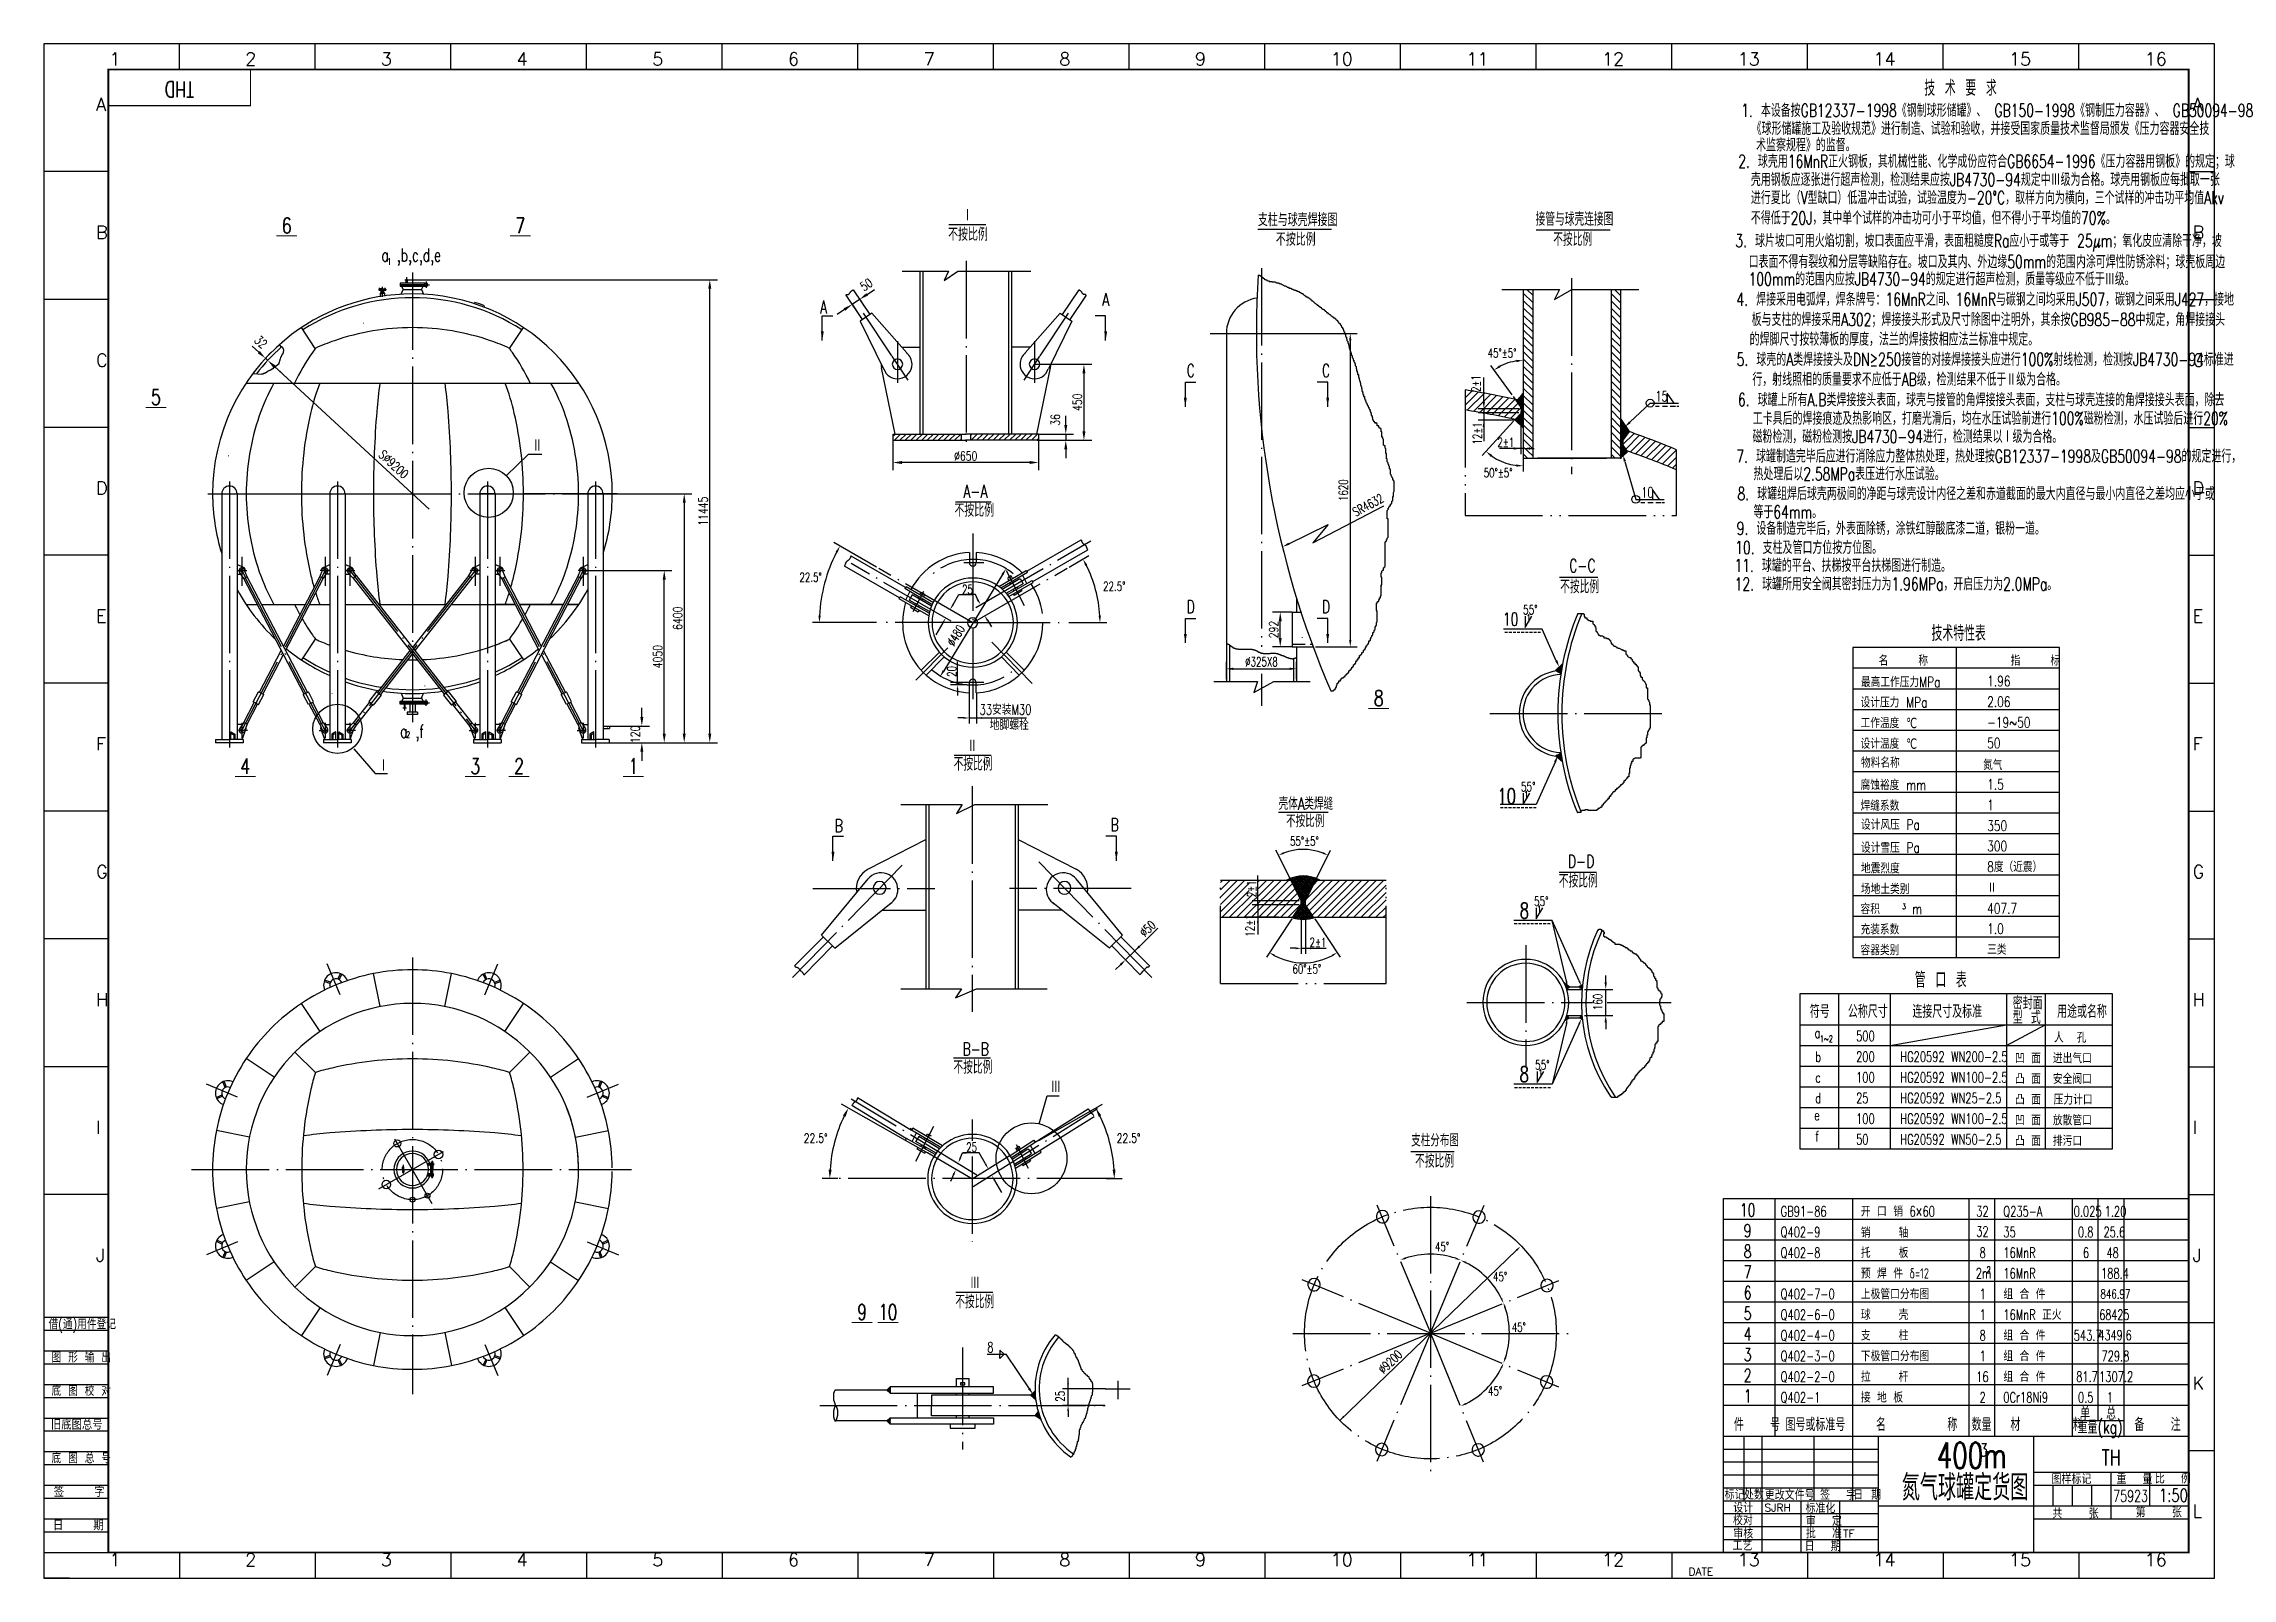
# Model space of a CAD drawing. Extents: x 2817 to 3664, y -393 to 201.
import ezdxf
from ezdxf.enums import TextEntityAlignment as Align

# ---------------------------------------------------------------- set-up
doc = ezdxf.new("R2010")
doc.units = 0
doc.header["$MEASUREMENT"] = 0
for name, pattern in [('DASHDOT-M', [36.5, 30, -3, 0.5, -3]), ('DIVIDE-M', [40, 30, -3, 0.5, -3, 0.5, -3]), ('HIDDEN-M', [7, 5, -2])]:
    doc.linetypes.add(name, pattern=pattern)
doc.layers.get('0').update_dxf_attribs({"linetype": 'CONTINUOUS'})
doc.layers.get('DEFPOINTS').update_dxf_attribs({"linetype": 'CONTINUOUS'})
for name, color, linetype in [('CEN', 1, 'DASHDOT-M'), ('DIM', 5, 'CONTINUOUS'), ('DIV', 6, 'DIVIDE-M'), ('HID', 6, 'HIDDEN-M'), ('TK', 5, 'CONTINUOUS'), ('TXT', 5, 'CONTINUOUS')]:
    doc.layers.add(name, color=color, linetype=linetype)
doc.styles.add('HZTXT', font='txt', dxfattribs={"width": 0.75, "bigfont": 'HZTXT'})
doc.styles.add('ROMANS', font='TXT.SHX', dxfattribs={"width": 0.7, "height": 6})
doc.dimstyles.get("Standard").update_dxf_attribs({"dimtxt": 3.5, "dimasz": 3.5, "dimexe": 3, "dimexo": 0.063, "dimgap": 0.8, "dimtad": 1, "dimzin": 0, "dimdsep": 46, "dimtxsty": 'HZTXT', "dimcen": 0.09, "dimclrd": 5, "dimclre": 5, "dimclrt": 1, "dimadec": 0, "dimazin": 0, "dimtfac": 0.857143, "dimtofl": 0, "dimtmove": 2, "dimatfit": 3, "dimfxl": 0, "dimtolj": 1, "dimtzin": 0, "dimarcsym": 0})

msp = doc.modelspace()

# ---------------------------------------------------------------- texts
at = {"color": 1, "linetype": 'ByBlock', "insert": (2952.17, 38.6116), "char_height": 3.5, "attachment_point": 5, "rotation": 317.3311809, "style": 'HZTXT'}
msp.add_mtext('\\A1;S∅9200', dxfattribs=at)
at = {"layer": 'DIM', "style": 'HZTXT'}
for s, height, width, p in [('Ⅰ', 5, 0.7, (3172.2908, 132.5447)), ('支柱与球壳焊接图', 5, 0.7, (3286.5874, 130.7745)), ('接管与球壳连接图', 5.12, 0.7, (3394.0401, 130.9642)), ('不按比例', 5, 0.7, (3166.7312, 125.1053)), ('不按比例', 5, 0.7, (3293.536, 123.192)), ('不按比例', 5.12, 0.7, (3400.8845, 123.1263)), ('a ,b,c,d,e', 5, 0.7, (2947.4183, 117.0775)), ('1', 2.5, 0.7, (2949.7213, 115.8745)), ('A', 5, 0.7, (3117.1366, 96.9485)), ('A', 5, 0.7, (3226.3477, 99.8845)), ('C', 5, 0.7, (3259.0304, 72.3992)), ('C', 5, 0.7, (3311.3523, 72.3992)), ('Ⅱ', 4.9969, 0.7, (3005.8886, 43.4126)), ('A-A', 5, 0.7, (3172.6282, 25.6541)), ('不按比例', 5, 0.7, (3169.1215, 18.2747)), ('C-C', 5, 0.7, (3407.0673, -3.0952)), ('25', 3.5, 0.7, (3172.1085, -11.6073)), ('不按比例', 5.12, 0.7, (3403.5553, -11.3353)), ('D', 5, 0.7, (3259.0304, -19.0361)), ('D', 5, 0.7, (3311.3523, -19.0361)), ('55°', 3.6, 0.7, (3389.2133, -19.5095)), ('1', 3, 0.7, (3390.3996, -22.453)), ('技术特性表', 6, 0.7, (3547.2655, -29.7996)), ('名    称           指    标', 4, 0.75, (3526.7891, -39.3413)), ('最高工作压力MPa', 4, 0.75, (3519.9639, -47.671)), ('1.96', 4, 0.75, (3568.7891, -47.3413)), ('设计压力 MPa', 4, 0.75, (3519.8066, -55.521)), ('工作温度 ℃', 4, 0.75, (3519.8066, -63.521)), ('2.06', 4, 0.75, (3568.7891, -55.3413)), ('a ,f', 5, 0.7, (2954.6506, -67.2253)), ('2', 2.5, 0.7, (2956.9839, -67.339)), ('地脚螺栓', 4, 0.7, (3182.8544, -64.2774)), ('设计温度 ℃', 4, 0.75, (3519.8066, -71.521)), ('50', 4, 0.75, (3568.7891, -71.3413)), ('-19~50', 4, 0.75, (3568.7891, -63.3413)), ('Ⅰ', 4.9969, 0.7, (2946.31, -80.4663)), ('不按比例', 5.12, 0.7, (3168.8531, -79.9898)), ('Ⅱ', 5, 0.7, (3174.1488, -72.8676)), ('物料名称', 4, 0.75, (3519.9639, -78.871)), ('氮气', 4, 0.75, (3567.2114, -79.7211)), ('55°', 3.6, 0.7, (3388.3793, -87.9977)), ('腐蚀裕度 mm', 4, 0.75, (3519.8066, -87.521)), ('1.5', 4, 0.75, (3568.7891, -87.3413)), ('壳体A类焊缝', 4.8, 0.7, (3294.6331, -95.1571)), ('1', 3, 0.7, (3389.5656, -90.9412)), ('焊缝系数', 4, 0.75, (3519.8066, -95.521)), ('1', 4, 0.75, (3568.7891, -95.3413)), ('B', 5, 0.7, (3122.8704, -103.8209)), ('B', 5, 0.7, (3229.5711, -103.3923)), ('不按比例', 4.8, 0.7, (3297.5131, -101.8771)), ('设计风压 Pa', 4, 0.75, (3519.9639, -102.871)), ('350', 4, 0.75, (3568.7891, -103.3413)), ('设计雪压 Pa', 4, 0.75, (3519.9639, -111.771)), ('300', 4, 0.75, (3568.7891, -111.1995)), ('D-D', 5, 0.7, (3406.5558, -117.6084)), ('地震烈度', 4, 0.75, (3519.9639, -119.771)), ('8度（近震）', 4, 0.75, (3568.7891, -119.1995)), ('不按比例', 5.12, 0.7, (3403.0462, -125.2548)), ('场地土类别', 4, 0.75, (3519.9639, -127.771)), ('Ⅱ', 4, 0.75, (3568.7891, -127.1995)), ('55°', 3.6, 0.7, (3393.439, -132.3331)), ('1', 3, 0.7, (3394.6254, -135.2766)), ('容积', 4, 0.75, (3519.8066, -135.521)), ('3', 2, 0.75, (3535.8729, -133.5946)), ('         m', 4, 0.75, (3513.5563, -135.521)), ('407.7', 4, 0.75, (3568.7891, -135.3413)), ('充装系数', 4, 0.75, (3519.8066, -143.421)), ('1.0', 4, 0.75, (3568.7891, -143.1995)), ('容器类别', 4, 0.75, (3519.8066, -151.421)), ('三类', 4, 0.75, (3568.7891, -151.1995)), ('管 口 表', 6, 0.7, (3540.7891, -163.9828)), ('密封面', 5, 0.7, (3578.6891, -172.4413)), ('符号 ', 5, 0.7, (3500.1813, -175.7026)), ('公称尺寸', 5, 0.7, (3514.9021, -175.7026)), ('连接尺寸及标准', 5, 0.7, (3539.8578, -175.7026)), ('型 式', 5, 0.7, (3578.6891, -178.0413)), ('用途或名称', 5, 0.7, (3595.8578, -175.7026)), ('B-B', 5, 0.7, (3172.3039, -190.2238)), ('不按比例', 5.12, 0.7, (3168.7883, -197.3401)), ('55°', 3.6, 0.7, (3393.8534, -195.664)), ('Ⅲ', 5, 0.7, (3206.4997, -204.8129)), ('1', 3, 0.7, (3395.0397, -198.6075)), ('支柱分布图', 4.8, 0.7, (3345.9184, -225.4745)), ('25', 3.5, 0.7, (3173.7308, -227.4925)), ('不按比例', 5.12, 0.7, (3347.421, -233.6662)), ('Ⅲ', 5, 0.7, (3175.1736, -280.7792)), ('不按比例', 5.12, 0.7, (3169.4785, -288.1267))]:
    msp.add_text(s, height=height, dxfattribs=dict(at, width=width)).set_placement(p)
at = {"layer": 'DIM'}
for s, style, width, p in [('6', 'HZTXT', 0.75, (2910.8214, 128.0155)), ('7', 'HZTXT', 0.75, (3001.1589, 128.0155)), ('5', 'HZTXT', 0.75, (2860.1757, 61.5946)), ('8', 'HZTXT', 0.75, (3333.3631, -54.9149)), ('4', 'HZTXT', 0.75, (2894.7584, -81.282)), ('3', 'HZTXT', 0.75, (2983.7457, -81.282)), ('2', 'HZTXT', 0.75, (3000.6897, -81.282)), ('1', 'HZTXT', 0.75, (3044.9721, -81.282)), ('9', 'ROMANS', 0.7, (3133.4144, -292.5755)), ('10', 'ROMANS', 0.7, (3143.4144, -292.5755))]:
    msp.add_text(s, height=6, dxfattribs=dict(at, style=style, width=width)).set_placement(p, align=Align.CENTER)
at = {"layer": 'DIM', "style": 'HZTXT', "width": 0.7}
for s, height, p in [('45%%d%%P5%%d', 3.5, (3381.0609, 81.6663)), ('50%%d%%P5%%d', 3.5, (3379.5566, 35.3249)), ('22.5%%d', 3.5, (3113.5198, -5.1162)), ('22.5%%d', 3.5, (3231.0112, -8.6375)), ('%%c325X8', 3.5, (3287.9776, -37.8665)), ('33安装M30', 4, (3188.9286, -56.1515)), ('60%%d%%p5%%d', 3.5, (3305.5388, -156.766))]:
    msp.add_text(s, height=height, dxfattribs=at).set_placement(p, align=Align.MIDDLE)
for s, p in [('2%%p1', (3371.0098, 69.8493)), ('20', (3168.1394, -41.5779)), ('2%%p1', (3284.1352, -125.7389))]:
    msp.add_text(s, height=3.5, rotation=90, dxfattribs=at).set_placement(p, align=Align.MIDDLE_CENTER)
for s, p in [('15', (3440.4086, 64.9707)), ('10', (3434.9236, 27.7199)), ('8', (3181.903, -303.2161))]:
    msp.add_text(s, height=4, dxfattribs=at).set_placement(p, align=Align.MIDDLE_LEFT)
for s, rotation, p in [('12±1', 90, (3371.4801, 50.5483)), ('1620', 90, (3319.6376, 28.5817)), ('%%C50', 44.2752634, (3243.9228, -141.1459)), ('160', 90, (3418.127, -169.5187)), ('%%c9200', 43.9299706, (3337.8049, -308.8026))]:
    msp.add_text(s, height=3.5, rotation=rotation, dxfattribs=at).set_placement(p, align=Align.MIDDLE)
for s, p in [('2%%p1', (3382.5425, 47.103)), ('55%%d%%p5%%d', (3304.6083, -107.2626)), ('2%%p1', (3309.8575, -146.4324)), ('45%%d', (3357.8347, -264.223)), ('45%%d', (3380.3314, -275.8475)), ('45%%d', (3387.5821, -295.4237)), ('45%%d', (3378.3585, -320.1089))]:
    msp.add_text(s, height=3.5, dxfattribs=at).set_placement(p, align=Align.MIDDLE_CENTER)
for s, rotation, p in [('SR4632', 28.4321138, (3324.4465, 18.2547)), ('12±1', 90, (3285.2982, -144.2641)), ('25', 90, (3211.8188, -324.2744))]:
    msp.add_text(s, height=3.5, rotation=rotation, dxfattribs=at).set_placement(p)
at = {"layer": 'DIM', "linetype": 'ByBlock', "style": 'HZTXT', "width": 0.7}
msp.add_text('%%C480', height=3.5, rotation=58.5809117, dxfattribs=at).set_placement((3169.713, -27.6664), align=Align.MIDDLE_CENTER)
at = {"layer": 'DIM', "style": 'HZTXT', "width": 0.7}
for s, height, p in [('10', 5, (3387.3832, -21.3524)), ('10', 6, (3386.4778, -89.8406)), ('8', 6, (3391.5098, -134.1761)), ('8', 6, (3391.4572, -197.507))]:
    msp.add_text(s, height=height, dxfattribs=at).set_placement(p, align=Align.MIDDLE_RIGHT)
at = {"layer": 'TK', "style": 'HZTXT'}
for s, height, p in [('1', 5, (2842.2394, 192.9978)), ('2', 5, (2894.7394, 192.9978)), ('3', 5, (2947.2394, 192.9978)), ('4', 5, (2999.7394, 192.9978)), ('5', 5, (3052.2394, 192.9978)), ('6', 5, (3104.7394, 192.9978)), ('7', 5, (3157.2394, 192.9978)), ('8', 5, (3209.7394, 192.9978)), ('9', 5, (3262.2394, 192.9978)), ('10', 5, (3314.7394, 192.9978)), ('11', 5, (3367.2394, 192.9978)), ('12', 5, (3419.7394, 192.9978)), ('13', 5, (3472.2394, 192.9978)), ('14', 5, (3524.7394, 192.9978)), ('15', 5, (3577.2394, 192.9978)), ('16', 5, (3629.7394, 192.9978)), ('A', 5, (2837.0197, 175.4034)), ('A', 5, (3648.3163, 175.4034)), ('B', 5, (2837.0197, 125.9034)), ('B', 5, (3648.3163, 125.9034)), ('C', 5, (2837.0197, 76.4034)), ('C', 5, (3648.3163, 76.4034)), ('D', 5, (2837.0197, 26.9034)), ('D', 5, (3648.3163, 26.9034)), ('E', 5, (2837.0197, -22.5966)), ('E', 5, (3648.3163, -22.5966)), ('F', 5, (2837.0197, -72.0966)), ('F', 5, (3648.3163, -72.0966)), ('G', 5, (2837.0197, -121.5966)), ('G', 5, (3648.3163, -121.5966)), ('H', 5, (2837.0197, -171.0966)), ('H', 5, (3648.3163, -171.0966)), ('I', 5, (2837.0197, -220.5966)), ('I', 5, (3648.3163, -220.5966)), ('J', 5, (2837.0197, -270.0966)), ('J', 5, (3648.3163, -270.0966)), ('K', 5, (3648.3163, -319.5966)), ('图样标记', 3.5, (3593.7181, -356.0541)), ('重  量', 3.5, (3618.8362, -356.0541)), ('比  例', 3.5, (3633.6929, -355.8956)), ('标记', 3.5, (3467.2011, -362.1241)), ('设计', 3.5, (3470.5626, -367.2042)), ('处数', 3.5, (3474.6955, -362.1813)), ('更改文件号', 3.5, (3482.7408, -362.2333)), ('标准化', 3.5, (3498.5011, -367.3702)), ('签  字', 3.5, (3504.1305, -362.196)), ('日 期', 3.5, (3516.9349, -362.1448)), ('L', 5, (3648.3163, -369.0966)), ('校对', 3.5, (3470.4363, -372.0469)), ('审  定', 3.5, (3498.6554, -372.3052)), ('共   张', 3.5, (3594.0353, -369.4059)), ('第   张', 3.5, (3626.2482, -369.0008)), ('工艺', 3.5, (3470.2601, -381.8698)), ('审核', 3.5, (3470.5687, -377.2402)), ('批  准', 3.5, (3498.6571, -377.1275)), ('日  期', 3.5, (3498.1695, -382.0425)), ('1', 5, (2842.2394, -387.9442)), ('2', 5, (2894.7394, -387.9442)), ('3', 5, (2947.2394, -387.9442)), ('4', 5, (2999.7394, -387.9442)), ('5', 5, (3052.2394, -387.9442)), ('6', 5, (3104.7394, -387.9442)), ('7', 5, (3157.2394, -387.9442)), ('8', 5, (3209.7394, -387.9442)), ('9', 5, (3262.2394, -387.9442)), ('10', 5, (3314.7394, -387.9442)), ('11', 5, (3367.2394, -387.9442)), ('12', 5, (3419.7394, -387.9442)), ('13', 5, (3472.2394, -387.9442)), ('14', 5, (3524.7394, -387.9442)), ('15', 5, (3577.2394, -387.9442)), ('16', 5, (3629.7394, -387.9442))]:
    msp.add_text(s, height=height, dxfattribs=at).set_placement(p)
at = {"layer": 'TK', "color": 4, "style": 'HZTXT', "width": 0.75}
for s, p in [('借(通)用件登记', (2818.6295, -296.2181)), ('图 形 输 出', (2819.7921, -309.0949)), ('底 图 校 对', (2819.7921, -322.0357)), ('底 图 总 号', (2819.7921, -348.1164))]:
    msp.add_text(s, height=4, dxfattribs=at).set_placement(p)
at = {"layer": 'TK', "style": 'HZTXT'}
for s, width, p in [('件   号', 0.7, (3470.7891, -335.6071)), ('图号或标准号', 0.7, (3490.7891, -335.6071)), ('名       称 ', 0.7, (3525.7891, -335.6071)), ('数量', 0.7, (3562.7891, -335.6071)), ('材      料', 0.7, (3577.7891, -335.6071)), ('单', 0.7, (3604.7891, -331.2861)), ('总', 0.7, (3614.7891, -331.2861)), ('备   注', 0.7, (3625.7891, -335.6071)), ('重量(kg)', 0.7, (3603.7891, -336.6071)), ('1:50', 0.75, (3635.2427, -362.9668))]:
    msp.add_text(s, height=5, dxfattribs=dict(at, width=width)).set_placement(p)
at = {"layer": 'TK', "color": 4, "style": 'HZTXT'}
for s, p in [('旧底图总号', (2819.5588, -335.1086)), ('签   字', (2820.6659, -361.1212)), ('日   期', (2820.3391, -374.0542))]:
    msp.add_text(s, height=4, dxfattribs=at).set_placement(p)
at = {"layer": 'TK', "style": 'HZTXT', "width": 0.75, "flags": 4}
msp.add_attdef('THD', text='', height=6, rotation=180, dxfattribs=at).set_placement((2869.2891, 186.756), align=Align.CENTER)
msp.add_attdef('TH', text='', height=6, dxfattribs=at).set_placement((3616.7891, -348.9199), align=Align.CENTER)
at = {"layer": 'TK', "style": 'HZTXT'}
for tag, p, s, flags in [('SJRH', (3482.6344, -366.7945), '', 5), ('TF', (3513.0374, -376.8706), '1', 3), ('DATE', (3453.2211, -391.5718), '', 5)]:
    msp.add_attdef(tag, p, s, height=3, dxfattribs=dict(at, flags=flags))
at = {"layer": 'TXT', "style": 'HZTXT'}
for s, height, width, p in [('技 术 要 求', 6, 0.7, (3544.4672, 181.2486)), ('1. 本设备按GB12337-1998《钢制球形储罐》、 GB150-1998《钢制压力容器》、 GB50094-98', 5, 0.7, (3473.6113, 173.0734)), ('《球形储罐施工及验收规范》进行制造、试验和验收，并接受国家质量技术监督局颁发《压力容器安全技', 5, 0.7, (3477.6479, 166.0564)), (' 术监察规程》的监督。', 5, 0.7, (3476.2554, 159.6681)), ('2. 球壳用16MnR正火钢板，其机械性能、化学成份应符合GB6654-1996《压力容器用钢板》的规定；球', 5, 0.7, (3472.4613, 153.3741)), ('壳用钢板应逐张进行超声检测，检测结果应按JB4730-94规定中Ⅲ级为合格。球壳用钢板应每批取一张', 5, 0.7, (3477.3624, 146.3218)), ('进行夏比（V型缺口）低温冲击试验，试验温度为-20%%DC，取样方向为横向，三个试样的冲击功平均值Akv', 5, 0.7, (3477.3624, 139.2785)), ('不得低于20J，其中单个试样的冲击功可小于平均值，但不得小于平均值的70%。', 5, 0.7, (3477.3624, 131.4737)), ('3. 球片坡口可用火焰切割，坡口表面应平滑，表面粗糙度Ra应小于或等于 25μm；氧化皮应清除干净，坡', 5, 0.7, (3471.361, 122.6593)), ('口表面不得有裂纹和分层等缺陷存在。坡口及其内、外边缘50mm的范围内涂可焊性防锈涂料；球壳板周边', 5, 0.7, (3476.477, 114.5048)), ('100mm的范围内应按JB4730-94的规定进行超声检测，质量等级应不低于Ⅲ级。', 5, 0.7, (3476.477, 107.8192)), ('4. 焊接采用电弧焊，焊条牌号：16MnR之间、16MnR与碳钢之间均采用J507，碳钢之间采用J427，接地', 5, 0.7, (3471.7847, 99.9612)), ('板与支柱的焊接采用A302；焊接接头形式及尺寸除图中注明外，其余按GB985-88中规定，角焊接接头', 5, 0.7, (3477.6512, 92.1361)), ('的焊脚尺寸按较薄板的厚度，法兰的焊接按相应法兰标准中规定。', 5, 0.7, (3476.8777, 84.5164)), ('5. 球壳的A类焊接接头及DN≥250接管的对接焊接接头应进行100%射线检测，检测按JB4730-94标准进', 5, 0.7, (3471.8677, 76.7)), ('行，射线照相的质量要求不应低于AB级，检测结果不低于Ⅱ级为合格。', 5, 0.7, (3477.9378, 68.9908)), ('6. 球罐上所有A.B类焊接接头表面，球壳与接管的角焊接接头表面，支柱与球壳连接的角焊接接头表面，除去', 5, 0.7, (3472.3866, 61.0859)), ('工卡具后的焊接痕迹及热影响区，打磨光滑后，均在水压试验前进行100%磁粉检测，水压试验后进行20%', 5, 0.7, (3478.0802, 53.865)), ('磁粉检测，磁粉检测按JB4730-94进行，检测结果以Ⅰ级为合格。', 5, 0.7, (3478.0168, 46.8566)), ('7. 球罐制造完毕后应进行消除应力整体热处理，热处理按GB12337-1998及GB50094-98的规定进行，', 5, 0.7, (3471.7387, 39.2509)), ('热处理后以2.58MPa表压进行水压试验。', 5, 0.7, (3478.3699, 32.3917)), ('8. 球罐组焊后球壳两极间的净距与球壳设计内径之差和赤道截面的最大内直径与最小内直径之差均应小于或', 5, 0.7, (3472.1741, 24.7172)), ('等于64mm。', 5, 0.7, (3478.3699, 17.6445)), ('10. 支柱及管口方位按方位图。', 5, 0.7, (3471.3026, 3.881)), ('9. 设备制造完毕后，外表面除锈，涂铁红醇酸底漆二道，银粉一道。', 5, 0.7, (3471.8799, 11.2861)), ('11. 球罐的平台、扶梯按平台扶梯图进行制造。', 5, 0.7, (3471.014, -3.0731)), ('12. 球罐所用安全阀其密封压力为1.96MPa，开启压力为2.0MPa。', 5, 0.7, (3471.0845, -10.2352)), ('a', 4, 0.7, (3501.9738, -183.5059)), ('1~2', 2.5, 0.7, (3504.0233, -185.0488)), ('500', 4, 0.7, (3518.076, -184.7338)), ('人  孔', 4, 0.7, (3594.6554, -185.2701)), ('b', 4, 0.7, (3502.2891, -192.7338)), ('200', 4, 0.7, (3518.076, -192.7338)), ('HG20592 WN200-2.5', 4, 0.7, (3535.1762, -192.7338)), ('凹 面', 4, 0.7, (3579.5709, -193.2701)), ('进出气口', 4, 0.7, (3594.2039, -193.2701)), ('c', 4, 0.7, (3502.2891, -200.7338)), ('100', 4, 0.7, (3518.076, -200.7338)), ('HG20592 WN100-2.5', 4, 0.7, (3535.1762, -200.7338)), ('凸 面', 4, 0.7, (3579.5709, -201.2701)), ('安全阀口', 4, 0.7, (3594.2039, -201.2701)), ('d', 4, 0.7, (3502.2891, -208.7338)), ('25', 4, 0.7, (3518.076, -208.7338)), ('HG20592 WN25-2.5', 4, 0.7, (3535.1762, -208.7338)), ('凸 面', 4, 0.7, (3579.5709, -209.2701)), ('压力计口', 4, 0.7, (3594.497, -209.2701)), ('e', 4, 0.7, (3501.8258, -215.3451)), ('f', 4, 0.7, (3502.2891, -223.4811)), ('100', 4, 0.7, (3518.076, -216.7338)), ('HG20592 WN100-2.5', 4, 0.7, (3535.1762, -216.7338)), ('凹 面', 4, 0.7, (3579.5709, -217.2701)), ('放散管口', 4, 0.7, (3594.2039, -217.2701)), ('50', 4, 0.7, (3518.076, -224.7338)), ('HG20592 WN50-2.5', 4, 0.7, (3535.1762, -224.7338)), ('凸 面', 4, 0.7, (3579.5709, -225.2701)), ('排污口', 4, 0.7, (3594.2039, -225.2701)), ('10', 5, 0.7, (3473.1004, -252.5829)), ('GB91-86', 4, 0.7, (3488.906, -252.5829)), ('开 口 销 6×60', 4, 0.7, (3519.9088, -252.5829)), ('32', 4, 0.7, (3564.5549, -252.5829)), ('Q235-A', 4, 0.7, (3575.0599, -252.5829)), ('0.025', 4, 0.7, (3602.2809, -252.5829)), ('1.20', 4, 0.7, (3614.237, -252.5829)), ('9', 5, 0.7, (3474.6061, -260.5829)), ('Q402-9', 4, 0.7, (3488.906, -260.5829)), ('销    轴', 4, 0.7, (3519.9088, -260.7698)), ('32', 4, 0.7, (3564.5549, -260.4006)), ('35', 4, 0.7, (3575.0599, -260.5829)), ('0.8', 4, 0.7, (3603.9485, -260.5829)), ('25.6', 4, 0.7, (3613.797, -260.5829)), ('8', 5, 0.7, (3474.6061, -268.5829)), ('Q402-8', 4, 0.7, (3488.906, -268.5829)), ('托    板', 4, 0.7, (3519.9088, -268.5829)), ('8', 4, 0.7, (3565.868, -268.5829)), ('16MnR', 4, 0.7, (3575.0599, -268.5829)), ('6', 4, 0.7, (3605.8134, -268.5829)), ('48', 4, 0.7, (3614.9494, -268.5829)), ('7', 5, 0.7, (3474.6061, -276.5829)), ('预 焊 件 δ=12', 4, 0.7, (3519.9088, -276.5829)), (' 2m', 4, 0.7, (3561.8798, -276.5829)), ('2', 2.5, 0.7, (3568.5739, -274.4839)), ('16MnR', 4, 0.7, (3575.0599, -276.5829)), ('188.4', 4, 0.7, (3612.8436, -276.5829)), ('5', 5, 0.7, (3474.6061, -292.5829)), ('6', 5, 0.7, (3474.6061, -284.5829)), ('Q402-7-0', 4, 0.7, (3488.906, -284.5829)), ('上极管口分布图', 4, 0.7, (3519.9088, -284.5829)), ('1', 4, 0.7, (3565.868, -284.5829)), ('组 合 件', 4, 0.7, (3575.0599, -284.5829)), ('846.97', 3.5, 0.7, (3612.6319, -284.2914)), ('4', 5, 0.7, (3474.6061, -300.5829)), ('Q402-6-0', 4, 0.7, (3488.906, -292.5829)), ('球    壳', 4, 0.7, (3519.9088, -292.5829)), ('支    柱', 4, 0.7, (3519.9088, -300.5829)), ('1', 4, 0.7, (3565.868, -292.5829)), ('组 合 件', 4, 0.7, (3575.0599, -300.5829)), ('16MnR 正火', 4, 0.7, (3575.0599, -292.5829)), ('68425', 4, 0.68, (3612.1583, -292.5829)), ('3', 5, 0.7, (3474.6061, -308.5829)), ('Q402-4-0', 4, 0.7, (3488.906, -300.5829)), ('Q402-3-0', 4, 0.7, (3488.906, -308.5829)), ('下极管口分布图', 4, 0.7, (3519.9088, -308.5829)), ('8', 4, 0.7, (3565.868, -300.5829)), ('1', 4, 0.7, (3565.868, -308.5829)), ('组 合 件', 4, 0.7, (3575.0599, -308.5829)), ('543.7', 4, 0.7, (3602.2814, -300.5829)), ('4349.6', 3.9, 0.7, (3611.8645, -300.4536)), ('729.8', 4, 0.7, (3613.0267, -308.5829)), ('2', 5, 0.7, (3474.6061, -316.5829)), ('Q402-2-0', 4, 0.7, (3488.906, -316.5829)), ('拉    杆', 4, 0.7, (3519.9088, -316.5829)), ('16', 4, 0.7, (3564.5549, -316.5829)), ('组 合 件', 4, 0.7, (3575.0599, -316.5829)), ('81.7', 4, 0.7, (3603.2187, -316.5829)), ('1307.2', 4, 0.7, (3612.1147, -316.5829)), ('1', 5, 0.7, (3474.6061, -324.5829)), ('Q402-1', 4, 0.7, (3488.906, -324.5829)), ('接 地 板', 4, 0.7, (3519.9088, -324.5829)), ('2', 4, 0.7, (3565.868, -324.5829)), ('0Cr18Ni9', 4, 0.7, (3575.0599, -324.5829)), ('0.5', 4, 0.7, (3603.9485, -324.5829)), ('1', 4, 0.7, (3615.1101, -324.5829)), (' 400m', 10, 0.7, (3543.042, -350.0363)), ('3', 5, 0.7, (3565.9524, -345.4528)), ('氮气球罐定货图', 10, 0.7, (3535.7456, -362.5099)), ('75923', 4.5, 0.7, (3617.5441, -363.0071))]:
    msp.add_text(s, height=height, dxfattribs=dict(at, width=width)).set_placement(p)

# ---------------------------------------------------------------- blocks, each defined once
blk = doc.blocks.new('*D13')
at = {"color": 5, "linetype": 'ByBlock'}
for p, q in [((2957.52, 110.06), (3077.5, 110.06)), ((3074.5, -65.66), (3074.5, 106.56)), ((3064.68, -69.16), (3077.5, -69.16))]:
    blk.add_line(p, q, dxfattribs=at)
for points in [[(3073.92, 106.56), (3075.09, 106.56), (3074.5, 110.06)], [(3073.92, -65.66), (3075.09, -65.66), (3074.5, -69.16)]]:
    blk.add_solid(points, dxfattribs=at)
at = {"layer": 'DEFPOINTS', "color": 0, "linetype": 'ByBlock'}
for p in [(2957.45, 110.06), (3074.5, 110.06), (3064.62, -69.16)]:
    blk.add_point(p, dxfattribs=at)
at = {"color": 1, "linetype": 'ByBlock', "insert": (3071.95, 20.45), "char_height": 3.5, "attachment_point": 5, "rotation": 90, "style": 'HZTXT'}
blk.add_mtext('\\A1;11445', dxfattribs=at)
blk = doc.blocks.new('*D12')
at = {"color": 5, "linetype": 'ByBlock'}
for p, q in [((3036.84, 27.21), (3067.62, 27.21)), ((3064.62, 23.71), (3064.62, -65.66)), ((3056.95, -69.16), (3067.62, -69.16))]:
    blk.add_line(p, q, dxfattribs=at)
for points in [[(3064.04, 23.71), (3065.2, 23.71), (3064.62, 27.21)], [(3064.04, -65.66), (3065.2, -65.66), (3064.62, -69.16)]]:
    blk.add_solid(points, dxfattribs=at)
at = {"layer": 'DEFPOINTS', "color": 0, "linetype": 'ByBlock'}
for p in [(3036.78, 27.21), (3056.88, -69.16), (3064.62, -69.16)]:
    blk.add_point(p, dxfattribs=at)
at = {"color": 1, "linetype": 'ByBlock', "insert": (3062.07, -20.98), "char_height": 3.5, "attachment_point": 5, "rotation": 90, "style": 'HZTXT'}
blk.add_mtext('\\A1;6400', dxfattribs=at)
blk = doc.blocks.new('*X1')
at = {"color": 0}
for p, q in [((905.4, 313.4), (906.7, 314.7)), ((905.9, 313), (905.4, 313.5)), ((905.5, 313.3), (907, 314.8)), ((907, 312), (905.5, 313.5)), ((905.6, 313.2), (907, 314.7)), ((907, 312.4), (905.6, 313.7)), ((907, 312.2), (905.6, 313.6)), ((905.7, 313.1), (907, 314.5)), ((907, 312.5), (905.7, 313.8)), ((905.8, 313.1), (907, 314.3)), ((905.8, 313), (907, 314.1)), ((907, 312.7), (905.8, 313.9)), ((905.9, 312.9), (907, 314)), ((907, 312.9), (905.9, 314)), ((907, 313.1), (906, 314.1)), ((906, 312.8), (907, 313.8)), ((907, 313.2), (906.1, 314.1)), ((906.1, 312.7), (907, 313.6)), ((907, 313.4), (906.2, 314.2)), ((906.2, 312.7), (907, 313.4)), ((907, 313.6), (906.3, 314.3)), ((906.3, 312.6), (907, 313.2)), ((907, 313.8), (906.4, 314.4)), ((906.4, 312.5), (907, 313.1)), ((907, 314), (906.5, 314.5)), ((906.5, 312.4), (907, 312.9)), ((907, 314.3), (906.6, 314.7)), ((907, 314.1), (906.6, 314.6)), ((906.6, 312.3), (907, 312.7)), ((907, 314.5), (906.7, 314.7)), ((906.7, 312.2), (907, 312.5)), ((907, 314.7), (906.8, 314.8)), ((906.8, 312.2), (907, 312.4)), ((907, 314.8), (906.9, 314.9)), ((906.9, 312.1), (907, 312.2)), ((907, 312), (907, 312))]:
    blk.add_line(p, q, dxfattribs=at)
blk = doc.blocks.new('*D9')
at = {"color": 5, "linetype": 'ByBlock'}
for p, q in [((3055.68, 1413.24), (3030.98, 1427.23)), ((3029.52, 1398.44), (3023.39, 1398.44))]:
    blk.add_line(p, q, dxfattribs=at)
blk.add_arc((3081.81, 1398.44), 55.42, 154.094, 176.38083, dxfattribs=at)
for points in [[(3031.45, 1422.92), (3032.48, 1422.38), (3033.59, 1425.75)], [(3027.09, 1401.92), (3025.92, 1401.96), (3026.39, 1398.44)]]:
    blk.add_solid(points, dxfattribs=at)
at = {"layer": 'DEFPOINTS', "color": 0, "linetype": 'ByBlock'}
for p in [(3029.63, 1417.11), (3055.73, 1413.21), (3066.66, 1407.02), (3029.58, 1398.44), (3119.91, 1398.44)]:
    blk.add_point(p, dxfattribs=at)
at = {"color": 1, "linetype": 'ByBlock', "insert": (3020.9, 1414.11), "char_height": 3.5, "attachment_point": 5, "style": 'HZTXT'}
blk.add_mtext('\\A1;22.5°', dxfattribs=at)
blk = doc.blocks.new('*D17')
at = {"color": 5, "linetype": 'ByBlock'}
for p, q in [((3201.77, -223.12), (3226.47, -209.13)), ((3227.94, -237.92), (3234.06, -237.92))]:
    blk.add_line(p, q, dxfattribs=at)
blk.add_arc((3175.64, -237.92), 55.42, 3.61917, 25.906, dxfattribs=at)
for points in [[(3224.97, -213.98), (3226.01, -213.43), (3223.86, -210.61)], [(3231.53, -234.4), (3230.37, -234.44), (3231.06, -237.92)]]:
    blk.add_solid(points, dxfattribs=at)
at = {"layer": 'DEFPOINTS', "color": 0, "linetype": 'ByBlock'}
for p in [(3227.82, -219.25), (3201.72, -223.15), (3190.79, -229.34), (3137.55, -237.92), (3227.87, -237.92)]:
    blk.add_point(p, dxfattribs=at)
at = {"color": 1, "linetype": 'ByBlock', "insert": (3236.55, -222.25), "char_height": 3.5, "attachment_point": 5, "style": 'HZTXT'}
blk.add_mtext('\\A1;22.5°', dxfattribs=at)
blk = doc.blocks.new('*D10')
at = {"color": 5, "linetype": 'ByBlock'}
for p, q in [((3048.21, -59.22), (3048.21, -55.72)), ((3035.8, -62.72), (3051.21, -62.72)), ((3035.68, -69.16), (3051.21, -69.16)), ((3048.21, -72.66), (3048.21, -76.16))]:
    blk.add_line(p, q, dxfattribs=at)
for points in [[(3047.63, -59.22), (3048.8, -59.22), (3048.21, -62.72)], [(3047.63, -72.66), (3048.8, -72.66), (3048.21, -69.16)]]:
    blk.add_solid(points, dxfattribs=at)
at = {"layer": 'DEFPOINTS', "color": 0, "linetype": 'ByBlock'}
for p in [(3035.74, -62.72), (3035.62, -69.16), (3048.21, -69.16)]:
    blk.add_point(p, dxfattribs=at)
at = {"color": 1, "linetype": 'ByBlock', "insert": (3045.66, -65.94), "char_height": 3.5, "attachment_point": 5, "rotation": 90, "style": 'HZTXT'}
blk.add_mtext('\\A1;120', dxfattribs=at)
blk = doc.blocks.new('*D11')
at = {"color": 5, "linetype": 'ByBlock'}
for p, q in [((3026.59, -2.54), (3059.88, -2.54)), ((3056.88, -65.66), (3056.88, -6.04)), ((3045.04, -69.16), (3059.88, -69.16))]:
    blk.add_line(p, q, dxfattribs=at)
for points in [[(3056.3, -6.04), (3057.47, -6.04), (3056.88, -2.54)], [(3056.3, -65.66), (3057.47, -65.66), (3056.88, -69.16)]]:
    blk.add_solid(points, dxfattribs=at)
at = {"layer": 'DEFPOINTS', "color": 0, "linetype": 'ByBlock'}
for p in [(3026.53, -2.54), (3056.88, -2.54), (3044.98, -69.16)]:
    blk.add_point(p, dxfattribs=at)
at = {"color": 1, "linetype": 'ByBlock', "insert": (3054.33, -35.85), "char_height": 3.5, "attachment_point": 5, "rotation": 90, "style": 'HZTXT'}
blk.add_mtext('\\A1;4050', dxfattribs=at)
blk = doc.blocks.new('*D16')
at = {"color": 5, "linetype": 'ByBlock'}
for p, q in [((3299.81, -18.65), (3292.25, -18.65)), ((3295.25, -28.59), (3295.25, -22.15)), ((3299.81, -32.09), (3292.25, -32.09))]:
    blk.add_line(p, q, dxfattribs=at)
for points in [[(3294.66, -22.15), (3295.83, -22.15), (3295.25, -18.65)], [(3294.66, -28.59), (3295.83, -28.59), (3295.25, -32.09)]]:
    blk.add_solid(points, dxfattribs=at)
at = {"layer": 'DEFPOINTS', "color": 0, "linetype": 'ByBlock'}
for p in [(3295.25, -18.65), (3299.87, -18.65), (3299.87, -32.09)]:
    blk.add_point(p, dxfattribs=at)
at = {"color": 1, "linetype": 'ByBlock', "insert": (3292.7, -25.37), "char_height": 3.5, "attachment_point": 5, "rotation": 90, "style": 'HZTXT'}
blk.add_mtext('\\A1;292', dxfattribs=at)
blk = doc.blocks.new('*X0')
at = {"color": 0}
for p, q in [((761.4, 400.8), (770.6, 410)), ((761.5, 397.3), (774.2, 410)), ((762.9, 395.2), (777.7, 410)), ((764.3, 393.1), (781.2, 410)), ((764.9, 407.8), (767.1, 410)), ((766.8, 392), (784.8, 410)), ((770.3, 392), (788.3, 410)), ((773.8, 392), (791.8, 410)), ((777.4, 392), (795.4, 410)), ((780.9, 392), (798.9, 410)), ((784.4, 392), (800, 407.6)), ((788, 392), (800, 404)), ((791.5, 392), (800, 400.5)), ((795.1, 392), (800, 396.9)), ((798.6, 392), (800, 393.4))]:
    blk.add_line(p, q, dxfattribs=at)
blk = doc.blocks.new('*D7')
at = {"color": 5, "linetype": 'ByBlock'}
for p, q in [((2805.45, 1718.35), (2802.88, 1720.72)), ((2808.9, 1715.17), (2808.03, 1715.98)), ((2808.07, 1716.02), (2810.06, 1718.18)), ((2808.94, 1715.22), (2810.94, 1717.38)), ((2811.48, 1712.8), (2814.05, 1710.43))]:
    blk.add_line(p, q, dxfattribs=at)
for points in [[(2805.85, 1718.78), (2805.06, 1717.92), (2808.03, 1715.98)], [(2811.87, 1713.23), (2811.08, 1712.37), (2808.9, 1715.17)]]:
    blk.add_solid(points, dxfattribs=at)
at = {"layer": 'DEFPOINTS', "color": 0, "linetype": 'ByBlock'}
for p in [(2808.03, 1715.98), (2808.03, 1715.98), (2808.9, 1715.17)]:
    blk.add_point(p, dxfattribs=at)
at = {"color": 1, "linetype": 'ByBlock', "insert": (2806.23, 1722.32), "char_height": 3.5, "attachment_point": 5, "rotation": 317.33118, "style": 'HZTXT'}
blk.add_mtext('\\A1;32', dxfattribs=at)
blk = doc.blocks.new('*D6')
at = {"color": 5, "linetype": 'ByBlock'}
for p, q in [((3034.92, 1737.02), (3036.7, 1734.36)), ((3037.93, 1738.79), (3035.03, 1736.85)), ((3037.93, 1738.79), (3035.03, 1736.85)), ((3037.82, 1738.95), (3039.59, 1736.3)), ((3040.83, 1740.73), (3043.74, 1742.68)), ((3032.12, 1734.91), (3029.21, 1732.96))]:
    blk.add_line(p, q, dxfattribs=at)
for points in [[(3031.79, 1735.39), (3032.44, 1734.42), (3035.03, 1736.85)], [(3040.51, 1741.22), (3041.16, 1740.25), (3037.93, 1738.79)]]:
    blk.add_solid(points, dxfattribs=at)
at = {"layer": 'DEFPOINTS', "color": 0, "linetype": 'ByBlock'}
for p in [(3034.88, 1737.07), (3035.03, 1736.85), (3037.78, 1739.01)]:
    blk.add_point(p, dxfattribs=at)
at = {"color": 1, "linetype": 'ByBlock', "insert": (3040.52, 1744.51), "char_height": 3.5, "attachment_point": 5, "rotation": 33.76883, "style": 'HZTXT'}
blk.add_mtext('\\A1;50', dxfattribs=at)
blk = doc.blocks.new('*D8')
at = {"color": 5, "linetype": 'ByBlock'}
for p, q in [((3105.68, 1713.7), (3127.73, 1713.7)), ((3124.73, 1710.2), (3124.73, 1687.77)), ((3106.58, 1684.27), (3127.73, 1684.27))]:
    blk.add_line(p, q, dxfattribs=at)
for points in [[(3124.15, 1710.2), (3125.31, 1710.2), (3124.73, 1713.7)], [(3124.15, 1687.77), (3125.31, 1687.77), (3124.73, 1684.27)]]:
    blk.add_solid(points, dxfattribs=at)
at = {"layer": 'DEFPOINTS', "color": 0, "linetype": 'ByBlock'}
for p in [(3105.62, 1713.7), (3106.52, 1684.27), (3124.73, 1684.27)]:
    blk.add_point(p, dxfattribs=at)
at = {"color": 1, "linetype": 'ByBlock', "insert": (3122.18, 1698.98), "char_height": 3.5, "attachment_point": 5, "rotation": 90, "style": 'HZTXT'}
blk.add_mtext('\\A1;450', dxfattribs=at)
blk = doc.blocks.new('*D14')
at = {"color": 5, "linetype": 'ByBlock'}
for p, q in [((3212.26, 53.81), (3212.26, 57.31)), ((3201.8, 50.31), (3215.26, 50.31)), ((3201.8, 47.91), (3215.26, 47.91)), ((3212.26, 50.31), (3212.26, 47.91)), ((3212.26, 44.41), (3212.26, 40.91))]:
    blk.add_line(p, q, dxfattribs=at)
for points in [[(3211.67, 53.81), (3212.84, 53.81), (3212.26, 50.31)], [(3211.67, 44.41), (3212.84, 44.41), (3212.26, 47.91)]]:
    blk.add_solid(points, dxfattribs=at)
at = {"layer": 'DEFPOINTS', "color": 0, "linetype": 'ByBlock'}
for p in [(3201.74, 50.31), (3201.74, 47.91), (3212.26, 47.91)]:
    blk.add_point(p, dxfattribs=at)
at = {"color": 1, "linetype": 'ByBlock', "insert": (3208.21, 55.77), "char_height": 3.5, "attachment_point": 5, "rotation": 90, "style": 'HZTXT'}
blk.add_mtext('\\A1;36', dxfattribs=at)
blk = doc.blocks.new('*D15')
at = {"color": 5, "linetype": 'ByBlock'}
for p, q in [((3145.34, 47.85), (3145.34, 36.29)), ((3201.74, 47.85), (3201.74, 36.29)), ((3198.24, 39.29), (3148.84, 39.29))]:
    blk.add_line(p, q, dxfattribs=at)
for points in [[(3148.84, 39.88), (3148.84, 38.71), (3145.34, 39.29)], [(3198.24, 39.88), (3198.24, 38.71), (3201.74, 39.29)]]:
    blk.add_solid(points, dxfattribs=at)
at = {"layer": 'DEFPOINTS', "color": 0, "linetype": 'ByBlock'}
for p in [(3145.34, 47.91), (3201.74, 47.91), (3145.34, 39.29)]:
    blk.add_point(p, dxfattribs=at)
at = {"color": 1, "linetype": 'ByBlock', "insert": (3173.54, 41.84), "char_height": 3.5, "attachment_point": 5, "style": 'HZTXT'}
blk.add_mtext('\\A1;∅650', dxfattribs=at)
blk = doc.blocks.new('*X5')
at = {"color": 0}
for p, q in [((900.2, 779.2), (895.6, 783.8)), ((900.2, 782.8), (897.3, 785.6)), ((942.7, 779.1), (938.1, 783.7)), ((942.7, 782.6), (939.7, 785.6)), ((900.2, 775.7), (895.6, 780.2)), ((900.2, 772.2), (895.6, 776.7)), ((900.2, 768.6), (895.6, 773.2)), ((942.7, 775.6), (938.1, 780.1)), ((942.7, 772), (938.1, 776.6)), ((942.7, 768.5), (938.1, 773.1)), ((900.2, 765.1), (895.6, 769.6)), ((900.2, 761.5), (895.6, 766.1)), ((900.2, 758), (895.6, 762.6)), ((942.7, 765), (938.1, 769.5)), ((942.7, 761.4), (938.1, 766)), ((942.7, 757.9), (938.1, 762.4)), ((900.2, 754.5), (895.6, 759)), ((900.2, 750.9), (895.6, 755.5)), ((900.2, 747.4), (895.6, 752)), ((942.7, 754.4), (938.1, 758.9)), ((942.7, 750.8), (938.1, 755.4)), ((942.7, 747.3), (938.1, 751.8)), ((900.2, 743.9), (895.6, 748.4)), ((900.2, 740.3), (895.6, 744.9)), ((900.2, 736.8), (895.6, 741.4)), ((942.7, 743.7), (938.1, 748.3)), ((942.7, 740.2), (938.1, 744.8)), ((942.7, 736.7), (938.1, 741.2)), ((900.2, 733.3), (895.6, 737.8)), ((900.2, 729.7), (895.6, 734.3)), ((900.2, 726.2), (895.6, 730.7)), ((942.7, 733.1), (938.1, 737.7)), ((942.7, 729.6), (938.1, 734.2)), ((942.7, 726.1), (938.1, 730.6)), ((900.2, 722.7), (895.6, 727.2)), ((900.2, 719.1), (895.6, 723.7)), ((900.2, 715.6), (895.6, 720.1)), ((942.7, 722.5), (938.1, 727.1)), ((942.7, 719), (938.1, 723.6)), ((942.7, 715.5), (938.1, 720)), ((900.2, 712), (895.6, 716.6)), ((900.2, 708.5), (895.6, 713.1)), ((900.2, 705), (895.6, 709.5)), ((942.7, 711.9), (938.1, 716.5)), ((942.7, 708.4), (938.1, 712.9)), ((942.7, 704.9), (938.1, 709.4)), ((897.6, 704), (895.6, 706)), ((940, 704), (938.1, 705.9))]:
    blk.add_line(p, q, dxfattribs=at)
blk = doc.blocks.new('*X4')
at = {"color": 0}
for p, q in [((867.5, 736.7), (867.7, 736.9)), ((867.5, 733.1), (870.8, 736.4)), ((867.5, 729.6), (873.8, 735.9)), ((868.5, 727.1), (876.8, 735.4)), ((871.5, 726.6), (879.8, 734.8)), ((874.6, 726.1), (882.7, 734.2)), ((877.6, 725.5), (885.7, 733.7)), ((880.5, 725), (888.6, 733.1)), ((883.5, 724.4), (891.5, 732.4)), ((886.4, 723.8), (893.2, 730.6)), ((889.4, 723.2), (894.4, 728.3)), ((943.8, 710.5), (949.3, 715.9)), ((945.2, 708.3), (951.9, 715)), ((947.3, 706.9), (954.4, 714)), ((949.9, 706), (957, 713.1)), ((952.5, 705), (959.6, 712.1)), ((955.1, 704.1), (962.1, 711.1)), ((957.7, 703.1), (964.6, 710.1)), ((960.2, 702.1), (967.2, 709.1)), ((962.8, 701.1), (969.7, 708)), ((965.3, 700.1), (969.7, 704.5)), ((967.8, 699.1), (969.7, 701))]:
    blk.add_line(p, q, dxfattribs=at)
blk = doc.blocks.new('*X2')
at = {"color": 0}
for p, q in [((892.9, 732), (895.6, 734.7)), ((892.9, 731.9), (895.6, 734.6)), ((895.6, 729.5), (892.9, 732.2)), ((895.6, 729.3), (892.9, 732)), ((893, 731.8), (895.6, 734.4)), ((893, 731.7), (895.6, 734.2)), ((895.6, 729.7), (893, 732.3)), ((895.6, 729.2), (893, 731.7)), ((893.1, 731.5), (895.6, 734)), ((895.6, 730), (893.1, 732.5)), ((895.6, 729.9), (893, 732.4)), ((895.6, 729), (893.1, 731.4)), ((893.2, 731.4), (895.6, 733.8)), ((893.2, 731.3), (895.6, 733.7)), ((895.6, 730.2), (893.2, 732.6)), ((893.3, 731.1), (895.6, 733.5)), ((893.3, 731), (895.6, 733.3)), ((895.6, 730.4), (893.3, 732.7)), ((895.6, 728.8), (893.3, 731.1)), ((893.4, 730.9), (895.6, 733.1)), ((893.4, 730.8), (895.6, 733)), ((895.6, 730.7), (893.4, 732.9)), ((895.6, 730.6), (893.4, 732.8)), ((895.6, 728.6), (893.4, 730.8)), ((895.6, 730.9), (893.5, 733)), ((893.5, 730.6), (895.6, 732.8)), ((893.5, 730.5), (895.6, 732.6)), ((895.6, 728.4), (893.5, 730.6)), ((893.6, 733.1), (895.6, 735.1)), ((895.6, 731.1), (893.6, 733.1)), ((893.6, 730.4), (895.6, 732.4)), ((893.6, 730.3), (895.6, 732.3)), ((895.6, 731.3), (893.7, 733.2)), ((893.7, 730.1), (895.6, 732.1)), ((893.7, 730), (895.6, 731.9)), ((895.6, 731.6), (893.8, 733.4)), ((895.6, 731.5), (893.8, 733.3)), ((893.8, 729.9), (895.6, 731.7)), ((893.8, 729.8), (895.6, 731.5)), ((895.6, 731.8), (893.9, 733.5)), ((893.9, 729.6), (895.6, 731.4)), ((893.9, 729.5), (895.6, 731.2)), ((895.6, 732), (894, 733.6)), ((894, 729.4), (895.6, 731)), ((894, 729.3), (895.6, 730.8)), ((895.6, 732.2), (894.1, 733.7)), ((894.1, 729.1), (895.6, 730.7)), ((894.1, 729), (895.6, 730.5)), ((895.6, 732.5), (894.2, 733.9)), ((895.6, 732.3), (894.2, 733.8)), ((895.6, 732.7), (894.3, 734)), ((894.4, 734), (895.6, 735.3)), ((895.6, 732.9), (894.4, 734.1)), ((895.6, 733), (894.5, 734.2)), ((895.6, 733.4), (894.6, 734.4)), ((895.6, 733.2), (894.6, 734.3)), ((895.6, 733.6), (894.7, 734.5)), ((895.6, 733.8), (894.8, 734.6)), ((895.6, 733.9), (894.9, 734.7)), ((895.6, 734.1), (895, 734.8)), ((895.6, 734.3), (895, 734.8)), ((895.1, 735), (895.6, 735.4)), ((895.6, 734.5), (895.1, 734.9)), ((895.6, 734.6), (895.2, 735)), ((895.6, 734.8), (895.3, 735.1)), ((895.6, 735.2), (895.4, 735.3)), ((895.6, 735), (895.4, 735.2)), ((895.6, 735.3), (895.5, 735.4)), ((895.6, 735.5), (895.6, 735.5)), ((891.6, 722.5), (895.6, 726.4)), ((893, 721.2), (891.6, 722.5)), ((891.7, 722.4), (895.6, 726.2)), ((895.6, 718.7), (891.7, 722.6)), ((891.8, 722.3), (895.6, 726.1)), ((895.6, 718.9), (891.8, 722.7)), ((891.9, 722.2), (895.6, 725.9)), ((895.6, 719.1), (891.9, 722.8)), ((892, 722.1), (895.6, 725.7)), ((895.6, 719.4), (892, 723)), ((895.6, 719.3), (892, 722.9)), ((892.1, 722), (895.6, 725.5)), ((895.6, 719.6), (892.1, 723.1)), ((892.2, 721.9), (895.6, 725.4)), ((895.6, 719.8), (892.2, 723.2)), ((892.3, 721.9), (895.6, 725.2)), ((895.6, 720), (892.3, 723.3)), ((892.4, 721.8), (895.6, 725)), ((892.4, 721.7), (895.6, 724.8)), ((895.6, 720.1), (892.4, 723.4)), ((892.5, 721.6), (895.6, 724.7)), ((895.6, 720.3), (892.5, 723.4)), ((892.6, 721.5), (895.6, 724.5)), ((895.6, 720.7), (892.6, 723.6)), ((895.6, 720.5), (892.6, 723.5)), ((892.7, 721.4), (895.6, 724.3)), ((895.6, 720.8), (892.7, 723.7)), ((892.8, 723.8), (895.6, 726.6)), ((892.8, 721.3), (895.6, 724.1)), ((895.6, 721), (892.8, 723.8)), ((892.9, 721.2), (895.6, 723.9)), ((895.6, 721.2), (892.9, 723.9)), ((895.6, 721.4), (893, 724)), ((893, 721.2), (895.6, 723.8)), ((895.6, 721.7), (893.1, 724.2)), ((895.6, 721.6), (893.1, 724.1)), ((893.1, 721.1), (895.6, 723.6)), ((895.6, 721.9), (893.2, 724.3)), ((893.2, 721), (895.6, 723.4)), ((895.6, 722.1), (893.3, 724.4)), ((893.3, 720.9), (895.6, 723.2)), ((895.6, 722.3), (893.4, 724.5)), ((893.4, 720.8), (895.6, 723.1)), ((893.4, 720.7), (895.6, 722.9)), ((895.6, 722.4), (893.5, 724.6)), ((893.5, 720.6), (895.6, 722.7)), ((895.6, 728.3), (893.6, 730.3)), ((895.6, 722.6), (893.6, 724.6)), ((893.6, 720.6), (895.6, 722.5)), ((895.6, 728.1), (893.7, 730)), ((895.6, 723), (893.7, 724.8)), ((895.6, 722.8), (893.7, 724.7)), ((893.7, 720.5), (895.6, 722.4)), ((895.6, 723.1), (893.8, 724.9)), ((893.8, 720.4), (895.6, 722.2)), ((895.6, 727.9), (893.9, 729.7)), ((895.6, 723.3), (893.9, 725)), ((893.9, 720.3), (895.6, 722)), ((895.6, 727.7), (894, 729.4)), ((895.6, 723.5), (894, 725.1)), ((894, 720.2), (895.6, 721.8)), ((895.6, 727.6), (894.1, 729.1)), ((895.6, 723.7), (894.1, 725.2)), ((894.1, 720.1), (895.6, 721.7)), ((894.2, 728.9), (895.6, 730.3)), ((894.2, 728.8), (895.6, 730.1)), ((895.6, 727.4), (894.2, 728.8)), ((895.6, 724), (894.2, 725.4)), ((895.6, 723.9), (894.2, 725.3)), ((894.2, 720), (895.6, 721.5)), ((894.3, 728.6), (895.6, 730)), ((894.3, 728.5), (895.6, 729.8)), ((895.6, 727.2), (894.3, 728.5)), ((895.6, 724.2), (894.3, 725.5)), ((894.3, 720), (895.6, 721.3)), ((894.3, 719.9), (895.6, 721.1)), ((894.4, 728.4), (895.6, 729.6)), ((894.4, 728.3), (895.6, 729.4)), ((895.6, 724.4), (894.4, 725.6)), ((894.4, 719.8), (895.6, 720.9)), ((894.5, 728.1), (895.6, 729.3)), ((894.5, 728), (895.6, 729.1)), ((895.6, 727), (894.5, 728.2)), ((895.6, 724.6), (894.5, 725.7)), ((894.5, 719.7), (895.6, 720.8)), ((894.6, 727.9), (895.6, 728.9)), ((894.6, 727.7), (895.6, 728.7)), ((894.6, 727.5), (895.6, 728.5)), ((894.6, 727.3), (895.6, 728.4)), ((894.6, 727.2), (895.6, 728.2)), ((894.6, 727), (895.6, 728)), ((895.6, 726.9), (894.6, 727.9)), ((894.6, 726.8), (895.6, 727.8)), ((894.6, 726.6), (895.6, 727.7)), ((895.6, 726.7), (894.6, 727.7)), ((894.6, 726.5), (895.6, 727.5)), ((895.6, 726.5), (894.6, 727.5)), ((895.6, 726.3), (894.6, 727.4)), ((894.6, 726.3), (895.6, 727.3)), ((895.6, 726.2), (894.6, 727.2)), ((894.6, 726.1), (895.6, 727.1)), ((894.6, 725.9), (895.6, 727)), ((895.6, 726), (894.6, 727)), ((894.6, 725.7), (895.6, 726.8)), ((895.6, 725.8), (894.6, 726.8)), ((895.6, 725.6), (894.6, 726.6)), ((895.6, 725.4), (894.6, 726.5)), ((895.6, 725.3), (894.6, 726.3)), ((895.6, 725.1), (894.6, 726.1)), ((895.6, 724.9), (894.6, 725.9)), ((895.6, 724.7), (894.6, 725.8)), ((894.6, 719.6), (895.6, 720.6)), ((894.7, 719.5), (895.6, 720.4)), ((894.8, 719.4), (895.6, 720.2)), ((894.9, 719.4), (895.6, 720.1)), ((895, 719.3), (895.6, 719.9)), ((895.1, 719.2), (895.6, 719.7)), ((895.2, 719.1), (895.6, 719.5)), ((895.3, 719), (895.6, 719.4)), ((895.3, 718.9), (895.6, 719.2)), ((895.4, 718.8), (895.6, 719)), ((895.5, 718.7), (895.6, 718.8))]:
    blk.add_line(p, q, dxfattribs=at)
blk = doc.blocks.new('*X3')
at = {"color": 0}
for p, q in [((942.7, 722.8), (942.8, 722.9)), ((942.9, 722.7), (942.7, 722.9)), ((942.7, 722.6), (942.8, 722.8)), ((942.7, 722.4), (942.9, 722.7)), ((943.2, 722.2), (942.7, 722.7)), ((942.7, 722.3), (943, 722.5)), ((943.6, 721.7), (942.7, 722.5)), ((942.7, 722.1), (943.1, 722.4)), ((943.9, 721.2), (942.7, 722.4)), ((942.7, 721.9), (943.1, 722.3)), ((942.7, 721.7), (943.2, 722.2)), ((944.2, 720.6), (942.7, 722.2)), ((942.7, 721.6), (943.3, 722.1)), ((942.7, 721.4), (943.3, 722)), ((944.6, 720.1), (942.7, 722)), ((942.7, 721.2), (943.4, 721.9)), ((942.7, 721), (943.5, 721.8)), ((944.9, 719.6), (942.7, 721.8)), ((942.7, 720.8), (943.5, 721.7)), ((942.7, 720.7), (943.6, 721.6)), ((945.3, 719.1), (942.7, 721.6)), ((942.7, 720.5), (943.7, 721.5)), ((945.6, 718.6), (942.7, 721.5)), ((942.7, 720.3), (943.8, 721.4)), ((942.7, 720.1), (943.8, 721.3)), ((945.9, 718.1), (942.7, 721.3)), ((942.7, 720), (943.9, 721.2)), ((942.7, 719.8), (944, 721.1)), ((946.3, 717.5), (942.7, 721.1)), ((942.7, 719.6), (944, 720.9)), ((946.6, 717), (942.7, 720.9)), ((942.7, 719.4), (944.1, 720.8)), ((946.7, 716.7), (942.7, 720.8)), ((942.7, 719.3), (944.2, 720.7)), ((942.7, 719.1), (944.2, 720.6)), ((946.7, 716.6), (942.7, 720.6)), ((942.7, 718.9), (944.3, 720.5)), ((942.7, 718.7), (944.4, 720.4)), ((946.6, 716.5), (942.7, 720.4)), ((942.7, 718.6), (944.5, 720.3)), ((942.7, 718.4), (944.5, 720.2)), ((946.5, 716.4), (942.7, 720.2)), ((942.7, 718.2), (944.6, 720.1)), ((946.4, 716.3), (942.7, 720.1)), ((942.7, 718), (944.7, 720)), ((942.7, 717.8), (944.7, 719.9)), ((946.4, 716.2), (942.7, 719.9)), ((942.7, 717.7), (944.8, 719.8)), ((942.7, 717.5), (944.9, 719.7)), ((946.3, 716.1), (942.7, 719.7)), ((942.7, 717.3), (945, 719.6)), ((942.7, 717.1), (945, 719.5)), ((946.2, 716), (942.7, 719.5)), ((946.1, 715.9), (942.7, 719.4)), ((942.7, 717), (945.1, 719.3)), ((942.7, 716.8), (945.2, 719.2)), ((946.1, 715.8), (942.7, 719.2)), ((942.7, 716.6), (945.2, 719.1)), ((942.7, 716.4), (945.3, 719)), ((946, 715.7), (942.7, 719)), ((942.7, 716.3), (945.4, 718.9)), ((942.7, 716.1), (945.4, 718.8)), ((945.9, 715.6), (942.7, 718.8)), ((942.7, 715.9), (945.5, 718.7)), ((942.7, 715.7), (945.6, 718.6)), ((945.9, 715.5), (942.7, 718.6)), ((942.7, 715.5), (945.7, 718.5)), ((945.8, 715.4), (942.7, 718.5)), ((942.7, 715.4), (945.7, 718.4)), ((942.7, 715.2), (945.8, 718.3)), ((945.7, 715.3), (942.7, 718.3)), ((942.7, 715), (945.9, 718.2)), ((942.7, 714.8), (945.9, 718.1)), ((945.6, 715.2), (942.7, 718.1)), ((942.7, 714.7), (946, 718)), ((942.7, 714.5), (946.1, 717.9)), ((945.6, 715.1), (942.7, 717.9)), ((942.7, 714.3), (946.1, 717.8)), ((945.5, 715), (942.7, 717.8)), ((942.7, 714.1), (946.2, 717.6)), ((945.4, 714.9), (942.7, 717.6)), ((942.7, 714), (946.3, 717.5)), ((942.7, 713.8), (946.4, 717.4)), ((945.3, 714.8), (942.7, 717.4)), ((942.7, 713.6), (946.4, 717.3)), ((942.7, 713.4), (946.5, 717.2)), ((945.3, 714.7), (942.7, 717.2)), ((942.7, 713.2), (946.6, 717.1)), ((945.2, 714.6), (942.7, 717.1)), ((942.7, 713.1), (946.6, 717)), ((942.7, 712.9), (946.7, 716.9)), ((945.1, 714.5), (942.7, 716.9)), ((945, 714.4), (942.7, 716.7)), ((945, 714.3), (942.7, 716.5)), ((944.9, 714.2), (942.7, 716.3)), ((942.7, 712.5), (946.4, 716.2)), ((944.8, 714), (942.7, 716.2)), ((944.7, 713.9), (942.7, 716)), ((944.7, 713.8), (942.7, 715.8)), ((942.7, 712.4), (945.9, 715.6)), ((944.6, 713.7), (942.7, 715.6)), ((944.5, 713.6), (942.7, 715.5)), ((944.5, 713.5), (942.7, 715.3)), ((944.4, 713.4), (942.7, 715.1)), ((942.7, 712.2), (945.5, 714.9)), ((944.3, 713.3), (942.7, 714.9)), ((944.2, 713.2), (942.7, 714.8)), ((944.2, 713.1), (942.7, 714.6)), ((944.1, 713), (942.7, 714.4)), ((942.7, 712), (945, 714.3)), ((944, 712.9), (942.7, 714.2)), ((943.9, 712.8), (942.7, 714)), ((943.9, 712.7), (942.7, 713.9)), ((942.7, 711.8), (944.6, 713.7)), ((943.8, 712.6), (942.7, 713.7)), ((943.8, 712.4), (942.7, 713.5)), ((943.8, 712.2), (942.7, 713.3)), ((943.8, 712), (942.7, 713.2)), ((942.7, 711.7), (944.1, 713.1)), ((943.8, 711.9), (942.7, 713)), ((943.8, 711.7), (942.7, 712.8)), ((942.7, 711.5), (943.8, 712.6)), ((943.8, 711.5), (942.7, 712.6)), ((943.8, 711.3), (942.7, 712.5)), ((942.7, 711.3), (943.8, 712.4)), ((942.7, 711.1), (943.8, 712.3)), ((943.8, 711.1), (942.7, 712.3)), ((942.7, 710.9), (943.8, 712.1)), ((943.8, 711), (942.7, 712.1)), ((942.7, 710.8), (943.8, 711.9)), ((943.8, 710.8), (942.7, 711.9)), ((943.8, 710.6), (942.7, 711.8)), ((942.7, 710.6), (943.8, 711.7)), ((942.7, 710.4), (943.8, 711.6)), ((943.8, 710.4), (942.7, 711.6)), ((942.7, 710.2), (943.8, 711.4)), ((943.8, 710.3), (942.7, 711.4)), ((942.7, 710.1), (943.8, 711.2)), ((944.2, 709.8), (942.7, 711.2)), ((942.7, 709.9), (943.8, 711)), ((944.5, 709.2), (942.7, 711)), ((944.9, 708.7), (942.7, 710.9)), ((942.7, 709.7), (943.8, 710.8)), ((942.7, 709.5), (943.8, 710.7)), ((945.3, 708.1), (942.7, 710.7)), ((942.7, 709.4), (943.8, 710.5)), ((945.6, 707.6), (942.7, 710.5)), ((942.7, 709.2), (943.8, 710.3)), ((946, 707.1), (942.7, 710.3)), ((942.7, 709), (943.9, 710.2)), ((945.9, 707), (942.7, 710.2)), ((942.7, 708.8), (944, 710.1)), ((942.7, 708.7), (944, 710)), ((945.8, 706.9), (942.7, 710)), ((942.7, 708.5), (944.1, 709.9)), ((942.7, 708.3), (944.2, 709.8)), ((945.7, 706.8), (942.7, 709.8)), ((942.7, 708.1), (944.2, 709.7)), ((945.6, 706.7), (942.7, 709.6)), ((942.7, 707.9), (944.3, 709.5)), ((945.5, 706.6), (942.7, 709.5)), ((942.7, 707.8), (944.4, 709.4)), ((942.7, 707.6), (944.4, 709.3)), ((945.4, 706.6), (942.7, 709.3)), ((942.7, 707.4), (944.5, 709.2)), ((942.7, 707.2), (944.6, 709.1)), ((945.3, 706.5), (942.7, 709.1)), ((942.7, 707.1), (944.7, 709)), ((942.7, 706.9), (944.7, 708.9)), ((945.2, 706.4), (942.7, 708.9)), ((942.7, 706.7), (944.8, 708.8)), ((942.7, 706.5), (944.9, 708.7)), ((945.1, 706.3), (942.7, 708.7)), ((942.7, 706.4), (944.9, 708.6)), ((945.1, 706.2), (942.7, 708.6)), ((942.7, 706.2), (945, 708.5)), ((942.7, 706), (945.1, 708.4)), ((945, 706.1), (942.7, 708.4)), ((942.7, 705.8), (945.2, 708.3)), ((942.7, 705.6), (945.2, 708.2)), ((944.9, 706), (942.7, 708.2)), ((942.7, 705.5), (945.3, 708.1)), ((942.7, 705.3), (945.4, 708)), ((944.8, 706), (942.7, 708)), ((942.7, 705.1), (945.4, 707.9)), ((944.7, 705.9), (942.7, 707.9)), ((942.7, 704.9), (945.5, 707.8)), ((944.6, 705.8), (942.7, 707.7)), ((942.7, 704.8), (945.6, 707.6)), ((942.7, 704.6), (945.7, 707.5)), ((944.5, 705.7), (942.7, 707.5)), ((942.7, 704.4), (945.7, 707.4)), ((942.7, 704.2), (945.8, 707.3)), ((944.4, 705.6), (942.7, 707.3)), ((942.7, 704.1), (945.9, 707.2)), ((944.3, 705.5), (942.7, 707.2)), ((944.2, 705.5), (942.7, 707)), ((944.1, 705.4), (942.7, 706.8)), ((944, 705.3), (942.7, 706.6)), ((944, 705.2), (942.7, 706.4)), ((943.9, 705.1), (942.7, 706.3)), ((943.8, 705), (942.7, 706.1)), ((943.7, 704.9), (942.7, 705.9)), ((943.6, 704.9), (942.7, 705.7)), ((943.5, 704.8), (942.7, 705.6)), ((943.4, 704.7), (942.7, 705.4)), ((943.3, 704.6), (942.7, 705.2)), ((943.2, 704.5), (942.7, 705)), ((943.1, 704.4), (942.7, 704.9)), ((943, 704.3), (942.7, 704.7)), ((942.9, 704.3), (942.7, 704.5)), ((942.9, 704.2), (942.7, 704.3)), ((942.8, 704.1), (942.7, 704.1)), ((945, 706.1), (945.9, 707.1))]:
    blk.add_line(p, q, dxfattribs=at)

# ---------------------------------------------------------------- dimensions: what is measured, and where the dimension line sits
dim = msp.add_linear_dim(base=(2902.5832, 79.6189), p1=(2903.458, 78.8125), p2=(2902.5832, 79.6189), angle=137.3311809, text='32', dimstyle='Standard')
dim.commit()
dim.dimension.update_dxf_attribs({"geometry": '*D7', "text_midpoint": (2900.7811, 85.9627), "dimtype": 129, "insert": (94.5561, -1636.3575)})
dim = msp.add_linear_dim(base=(3219.2865, 47.9087), p1=(3200.1735, 77.3381), p2=(3201.0769, 47.9087), angle=90, text='450', dimstyle='Standard')
dim.commit()
dim.dimension.update_dxf_attribs({"geometry": '*D8', "text_midpoint": (3216.7365, 62.6234), "insert": (94.5561, -1636.3575)})
dim = msp.add_linear_dim(base=(3212.2558, 47.9087), p1=(3201.7394, 50.3087), p2=(3201.7394, 47.9087), angle=90, text='36', dimstyle='Standard')
dim.commit()
dim.dimension.update_dxf_attribs({"geometry": '*D14', "text_midpoint": (3208.2064, 55.7696), "dimtype": 128})
dim = msp.add_linear_dim(base=(3145.3394, 39.295), p1=(3201.7394, 47.9087), p2=(3145.3394, 47.9087), text='%%C650', dimstyle='Standard')
dim.commit()
dim.dimension.update_dxf_attribs({"geometry": '*D15', "text_midpoint": (3173.5394, 41.845)})
dim = msp.add_linear_dim(base=(3048.2133, -69.1637), p1=(3035.736, -62.7221), p2=(3035.6155, -69.1637), angle=90, text='120', dimstyle='Standard')
dim.commit()
dim.dimension.update_dxf_attribs({"geometry": '*D10', "text_midpoint": (3045.6633, -65.9429)})
dim = msp.add_angular_dim_2l(base=(3124.1876, -219.2505), line1=((3161.2161, -229.3355), (3150.291, -223.1481)), line2=((3214.4632, -237.9167), (3124.1351, -237.9167)), text='22.5%%d', dimstyle='Standard', override={"dimtih": 1, "dimadec": 2})
dim.commit()
dim.dimension.update_dxf_attribs({"geometry": '*D9', "text_midpoint": (3115.457, -222.2507), "dimtype": 130, "insert": (94.5561, -1636.3575)})
dim = msp.add_angular_dim_2l(base=(3227.8217, -219.2505), line1=((3190.7932, -229.3355), (3201.7183, -223.1481)), line2=((3137.5461, -237.9167), (3227.8742, -237.9167)), text='22.5%%d', dimstyle='Standard', override={"dimtih": 1, "dimadec": 2})
dim.commit()
dim.dimension.update_dxf_attribs({"geometry": '*D17', "text_midpoint": (3236.5523, -222.2507), "dimtype": 130})
at = {"layer": 'DIM'}
dim = msp.add_linear_dim(base=(3129.5836, 100.4941), p1=(3132.3361, 102.6488), p2=(3129.4384, 100.7112), angle=213.7688293, text='50', dimstyle='Standard', override={"dimtxt": 3.5, "dimasz": 3.5, "dimexe": 3, "dimexo": 0.063, "dimtad": 1, "dimtih": 0, "dimtoh": 0, "dimdec": 3, "dimtxsty": 'HZTXT', "dimclrd": 5, "dimclre": 5, "dimclrt": 1, "dimtfac": 0.857143, "dimtdec": 3, "dimtofl": 1}, dxfattribs=at)
dim.commit()
dim.dimension.update_dxf_attribs({"geometry": '*D6', "text_midpoint": (3135.0804, 108.1494), "dimtype": 129, "insert": (94.5561, -1636.3575)})
for base, p1, p2, text, picture, middle in [((3074.5023, 110.0645), (3064.6215, -69.1637), (2957.4545, 110.0645), '11445', '*D13', (3071.9523, 20.4504)), ((3064.6215, -69.1637), (3036.7785, 27.2055), (3056.8836, -69.1637), '6400', '*D12', (3062.0715, -20.9791)), ((3056.8836, -2.5381), (3044.9793, -69.1637), (3026.5287, -2.5381), '4050', '*D11', (3054.3336, -35.8509)), ((3295.2456, -18.6508), (3299.8704, -32.0886), (3299.8704, -18.6508), '292', '*D16', (3292.6956, -25.3697))]:
    dim = msp.add_linear_dim(base=base, p1=p1, p2=p2, angle=90, text=text, dimstyle='Standard', dxfattribs=at)
    dim.commit()
    dim.dimension.update_dxf_attribs({"geometry": picture, "text_midpoint": middle})

# ---------------------------------------------------------------- linework, layer by layer
for p, q in [((2957.0803, 108.7183), (2957.0803, 110.1144)), ((2957.4545, 110.1144), (2957.4545, 108.6435)), ((3155.7735, 113.3087), (3155.7735, 50.137)), ((3156.9735, 113.3087), (3156.9735, 50.137)), ((3190.1052, 113.3087), (3190.1052, 50.137)), ((3191.3052, 113.3087), (3191.3052, 50.137)), ((2946.3866, 106.3839), (2946.3866, 106.0502)), ((2947.7634, 106.3839), (2946.3866, 106.3839)), ((2947.7634, 106.0502), (2946.3866, 106.0502)), ((2947.7634, 106.5508), (2946.9054, 106.5508)), ((2947.7634, 106.5508), (2946.9054, 106.5508)), ((2946.9054, 106.3839), (2946.9054, 106.5508)), ((2946.9599, 104.718), (2946.929, 104.6637)), ((2946.929, 104.6637), (2946.929, 103.4855)), ((2946.929, 104.6637), (2947.7634, 104.6637)), ((2947.2627, 105.2491), (2946.9599, 104.718)), ((2947.2627, 105.8097), (2946.9728, 106.0502)), ((2947.2627, 105.8097), (2947.7634, 105.8097)), ((2947.2627, 105.8097), (2947.2627, 105.2491)), ((2947.7634, 105.5829), (2947.2627, 105.5829)), ((2947.2627, 105.2491), (2947.6059, 105.2491)), ((2947.6059, 105.2491), (2947.7634, 105.2491)), ((2947.7634, 106.5508), (2948.6213, 106.5508)), ((2947.7634, 106.5508), (2948.6213, 106.5508)), ((2947.7634, 106.3839), (2948.4102, 106.3839)), ((2947.7634, 106.0502), (2948.1737, 106.0502)), ((2948.0033, 105.8097), (2947.7634, 105.8097)), ((2947.7634, 105.5829), (2947.8425, 105.5829)), ((2948.264, 105.2491), (2947.7634, 105.2491)), ((2948.5978, 104.6637), (2947.7634, 104.6637)), ((2947.8425, 105.5829), (2948.264, 105.5829)), ((2948.264, 105.8097), (2948.0033, 105.8097)), ((2948.1737, 106.0502), (2949.1402, 106.0502)), ((2948.264, 105.8097), (2948.5539, 106.0502)), ((2948.264, 105.8097), (2948.264, 105.2491)), ((2948.264, 105.2491), (2948.5978, 104.6637)), ((2948.4102, 106.3839), (2949.1402, 106.3839)), ((2948.5978, 104.6637), (2948.5978, 103.7406)), ((2948.6213, 106.3839), (2948.6213, 106.5508)), ((2949.1402, 106.3839), (2949.1402, 106.0502)), ((2964.2041, 108.7029), (2954.6862, 108.7029)), ((2954.6862, 108.7029), (2954.6862, 108.1081)), ((2954.6862, 108.1081), (2964.2041, 108.1081)), ((2964.2041, 108.1081), (2954.6862, 108.1081)), ((2954.6862, 108.1081), (2954.6862, 107.5132)), ((2954.6862, 107.5132), (2964.2041, 107.5132)), ((2955.1135, 104.4174), (2955.8759, 106.3234)), ((2955.8759, 106.3234), (2955.2811, 107.5132)), ((2955.8759, 106.3234), (2963.0144, 106.3234)), ((2963.0144, 106.3234), (2963.6093, 107.5132)), ((2963.0144, 106.3234), (2963.7768, 104.4174)), ((2964.2041, 108.1081), (2964.2041, 108.7029)), ((2964.2041, 108.7029), (2964.799, 108.7029)), ((2964.2041, 107.5132), (2964.2041, 108.1081)), ((2964.2041, 107.5132), (2964.799, 107.5132)), ((3127.1744, 104.0971), (3133.5183, 94.6095)), ((3130.0174, 106.1269), (3136.409, 96.5395)), ((3217.2886, 106.1166), (3210.9039, 96.5395)), ((3220.1385, 104.0971), (3213.7946, 94.6095)), ((3389.278, 106.309), (3389.278, 41.0144)), ((3392.9248, 106.309), (3392.9248, 41.0144)), ((3423.3149, 106.309), (3423.3149, 41.0144)), ((3426.9617, 106.309), (3426.9617, 40.7107)), ((2983.4437, 100.7209), (2983.6283, 101.2864)), ((2987.0618, 99.4396), (2987.2742, 99.9953)), ((3118.0411, 96.0451), (3122.1111, 96.0451)), ((3137.2394, 97.0939), (3132.6879, 94.0551)), ((3132.6879, 94.0551), (3141.7715, 75.5096)), ((3137.2394, 97.0939), (3150.7232, 81.7797)), ((3210.0735, 97.0939), (3196.5896, 81.7797)), ((3214.6249, 94.0551), (3205.5414, 75.5096)), ((3210.0735, 97.0939), (3214.6249, 94.0551)), ((3227.689, 96.0451), (3223.619, 96.0451)), ((2921.8481, 83.4734), (2916.4811, 91.5058)), ((2997.0422, 83.4734), (3002.4093, 91.5058)), ((3274.3995, 89.252), (3274.3995, -45.4912)), ((3274.3995, 89.252), (3286.0001, 89.252)), ((3148.8488, 83.9087), (3155.7735, 83.9087)), ((3198.4641, 83.9087), (3191.5394, 83.9087)), ((2895.056, 70.0363), (3023.8344, 70.0363)), ((3146.2911, 50.3087), (3140.9815, 75.9715)), ((3201.0218, 50.3087), (3206.3313, 75.9715)), ((3258.5263, 70.3834), (3262.5962, 70.3834)), ((3313.6064, 70.3834), (3309.5364, 70.3834)), ((3389.3212, 66.3069), (3387.075, 63.5467)), ((3387.075, 63.5467), (3388.4549, 60.1388)), ((3388.4549, 60.1388), (3388.4549, 58.4074)), ((3388.4549, 58.4074), (3386.0726, 55.8103)), ((3386.0726, 55.8103), (3389.278, 52.7646)), ((3426.8089, 56.4288), (3430.224, 51.2509)), ((3430.224, 51.2509), (3427.8688, 47.9558)), ((3145.3394, 50.3087), (3173.6564, 50.3087)), ((3145.3394, 50.3087), (3145.3394, 47.9087)), ((3145.3394, 47.9087), (3173.6564, 47.9087)), ((3171.7394, 50.3087), (3171.7394, 47.9087)), ((3201.7394, 50.3087), (3173.4223, 50.3087)), ((3201.7394, 47.9087), (3173.4223, 47.9087)), ((3175.3394, 50.3087), (3175.3394, 47.9087)), ((3201.7394, 50.3087), (3201.7394, 47.9087)), ((3429.5763, 43.484), (3426.8678, 40.9538)), ((3427.8688, 47.9558), (3427.8688, 46.0141)), ((3427.8688, 46.0141), (3429.5763, 43.484)), ((3389.278, 41.0144), (3421.4915, 41.0144)), ((3427.2656, 41.0144), (3394.7482, 41.0144)), ((2885.6543, 27.2055), (2885.6543, 6.385)), ((2885.6543, 27.2055), (2891.603, 27.2055)), ((2885.6543, 27.2055), (2891.603, 27.2055)), ((2891.603, 27.2055), (2891.603, 6.385)), ((2927.447, 27.2055), (2927.447, 6.385)), ((2927.447, 27.2055), (2933.3957, 27.2055)), ((2927.447, 27.2055), (2933.3957, 27.2055)), ((2933.3957, 27.2055), (2933.3957, 6.385)), ((2985.4946, 27.2055), (2985.4946, 6.385)), ((2991.4433, 27.2055), (2985.4946, 27.2055)), ((2991.4433, 27.2055), (2985.4946, 27.2055)), ((2991.4433, 27.2055), (2991.4433, 6.385)), ((3027.2873, 27.2055), (3027.2873, 6.385)), ((3033.236, 27.2055), (3027.2873, 27.2055)), ((3033.236, 27.2055), (3027.2873, 27.2055)), ((3033.236, 27.2055), (3033.236, 6.385)), ((3197.1613, -2.8087), (3218.1498, 9.3186)), ((2885.6543, 6.5446), (2885.6543, -67.974)), ((2891.603, 6.5446), (2891.603, -60.0741)), ((2927.447, 6.5446), (2927.447, -60.0741)), ((2933.3957, 6.5446), (2933.3957, -60.0741)), ((2985.4946, 6.5446), (2985.4946, -60.0741)), ((2991.4433, 6.5446), (2991.4433, -60.0741)), ((3027.2873, 6.5446), (3027.2873, -60.0741)), ((3033.236, 6.5446), (3033.236, -67.974)), ((3150.2305, -9.1344), (3129.2419, 2.9929)), ((3174.9466, 4.4024), (3174.9466, 4.371)), ((3174.9466, 4.371), (3174.9466, 0.484)), ((3177.5807, 4.4024), (3177.5807, 0.484)), ((3199.4587, -6.788), (3220.7496, 5.4947)), ((2894.0648, -1.295), (2891.603, -0.2237)), ((2891.603, -3.9658), (2893.0891, -3.9658)), ((2894.1555, -5.6145), (2892.5261, -3.0953)), ((2893.3876, -2.5381), (2894.8147, -5.2734)), ((2894.1555, -5.6145), (2895.4739, -4.9323)), ((2917.4928, -50.3494), (2894.1555, -5.6145)), ((2895.4739, -4.9323), (2894.3374, -2.1501)), ((2918.8089, -49.6628), (2895.4738, -4.9323)), ((2909.525, -31.8667), (2923.5762, -4.9323)), ((2910.3621, -33.4714), (2924.8945, -5.6145)), ((2923.5761, -4.9323), (2924.7126, -2.1501)), ((2924.8945, -5.6145), (2923.5761, -4.9323)), ((2925.6624, -2.5381), (2924.2353, -5.2734)), ((2924.8945, -5.6145), (2926.5239, -3.0953)), ((2924.9853, -1.295), (2927.447, -0.2237)), ((2927.447, -3.9658), (2925.9609, -3.9658)), ((2935.8575, -1.295), (2933.3957, -0.2237)), ((2933.3957, -3.9658), (2935.1196, -3.9658)), ((2936.499, -5.4216), (2934.4355, -3.2438)), ((2937.67, -4.5094), (2936.043, -1.9826)), ((2936.499, -5.4216), (2937.67, -4.5094)), ((2936.499, -5.4216), (2971.8314, -50.4642)), ((2937.6698, -4.5091), (2972.9994, -49.548)), ((2981.2205, -4.5091), (2959.4452, -32.2688)), ((2982.3913, -5.4216), (2960.3885, -33.4713)), ((2981.2203, -4.5094), (2982.8474, -1.9826)), ((2982.3913, -5.4216), (2981.2203, -4.5094)), ((2982.3913, -5.4216), (2984.4548, -3.2438)), ((2983.0328, -1.295), (2985.4946, -0.2237)), ((2985.4946, -3.9658), (2983.7707, -3.9658)), ((2993.9051, -1.295), (2991.4433, -0.2237)), ((2991.4433, -3.9658), (2992.9294, -3.9658)), ((2993.9958, -5.6145), (2992.3664, -3.0953)), ((2993.9958, -5.6145), (2995.3142, -4.9323)), ((3008.5282, -33.4714), (2993.9958, -5.6145)), ((2995.3142, -4.9323), (2994.1777, -2.1501)), ((3009.3653, -31.8667), (2995.3141, -4.9323)), ((3000.0814, -49.6628), (3023.4165, -4.9323)), ((3001.3975, -50.3494), (3024.7348, -5.6145)), ((3023.4164, -4.9323), (3024.5529, -2.1501)), ((3024.7348, -5.6145), (3023.4164, -4.9323)), ((3025.5027, -2.5381), (3024.0756, -5.2734)), ((3024.7348, -5.6145), (3026.3642, -3.0953)), ((3024.8256, -1.295), (3027.2873, -0.2237)), ((3027.2873, -3.9658), (3025.8012, -3.9658)), ((3147.933, -13.1137), (3126.6421, -0.8311)), ((3186.3468, -8.6764), (3196.9212, -2.4538)), ((3187.1166, -9.2639), (3197.4085, -3.1742)), ((3187.6376, -9.7026), (3194.5403, -5.6658)), ((3189.2352, -11.2989), (3195.6739, -7.6293)), ((3189.6594, -11.8012), (3199.2658, -6.391)), ((3189.7405, -5.4688), (3190.2071, -6.4047)), ((3191.1455, -4.625), (3189.7967, -5.3955)), ((3190.2105, -12.5171), (3199.646, -7.1733)), ((3190.6039, -7.2005), (3190.9001, -7.7946)), ((3191.6394, -5.5619), (3191.1455, -4.625)), ((3192.3648, -6.9381), (3192.0516, -6.3439)), ((3194.5728, -5.623), (3195.7697, -7.7052)), ((3195.5212, -4.291), (3197.2123, -7.647)), ((3196.9212, -2.4538), (3197.4085, -3.1742)), ((3199.646, -7.1733), (3199.2658, -6.391)), ((2895.056, -15.6253), (2899.3779, -15.6253)), ((2901.0521, -15.6253), (2917.9979, -15.6253)), ((2919.6721, -15.6253), (2927.447, -15.6253)), ((2933.3957, -15.6253), (2944.503, -15.6253)), ((2946.3896, -15.6253), (2972.5007, -15.6253)), ((2974.3873, -15.6253), (2999.2182, -15.6253)), ((2999.2182, -15.6253), (2991.4433, -15.6253)), ((3000.8924, -15.6253), (3017.8382, -15.6253)), ((3017.8382, -15.6253), (3000.8924, -15.6253)), ((3023.8344, -15.6253), (3019.5124, -15.6253)), ((3019.5124, -15.6253), (3023.8344, -15.6253)), ((3147.7457, -13.499), (3148.1259, -12.7168)), ((3159.2206, -19.9979), (3147.7457, -13.499)), ((3159.3964, -19.0641), (3148.1259, -12.7168)), ((3150.4705, -8.7796), (3149.9832, -9.4999)), ((3160.4901, -15.7168), (3149.9832, -9.4999)), ((3151.8705, -10.6167), (3150.1795, -13.9727)), ((3161.0449, -15.0021), (3150.4705, -8.7796)), ((3152.8189, -11.9488), (3151.622, -14.0309)), ((3159.5494, -18.4185), (3151.7178, -13.955)), ((3152.5325, -16.1269), (3152.1233, -16.7318)), ((3152.1233, -16.7318), (3155.1442, -18.4665)), ((3160.239, -16.3119), (3152.8515, -11.9915)), ((3153.6696, -15.8388), (3153.9823, -15.2456)), ((3155.0269, -13.2638), (3155.3401, -12.6696)), ((3155.4995, -16.1103), (3155.204, -16.703)), ((3155.7523, -11.8877), (3156.2462, -10.9508)), ((3156.2462, -10.9508), (3157.595, -11.7212)), ((3156.7878, -13.5262), (3156.4916, -14.1204)), ((3157.6512, -11.7945), (3157.1846, -12.7305)), ((3191.8922, -9.7846), (3192.1877, -10.3773)), ((3191.9195, -11.5057), (3192.2475, -12.1408)), ((3195.2684, -10.4061), (3192.2475, -12.1408)), ((3193.7222, -9.5131), (3193.4094, -8.9199)), ((3194.8592, -9.8012), (3195.2684, -10.4061)), ((3301.5556, -13.2325), (3301.5556, -18.6508)), ((3155.4722, -17.8314), (3155.1442, -18.4665)), ((3258.5263, -21.0519), (3262.5962, -21.0519)), ((3299.8704, -18.6508), (3303.274, -18.6508)), ((3299.8704, -18.6508), (3299.8704, -32.0886)), ((3313.6064, -21.0519), (3309.5364, -21.0519)), ((2900.2411, -49.6628), (2908.6879, -33.4714)), ((2921.8481, -29.0625), (2916.4811, -37.0948)), ((2958.5018, -33.4713), (2945.8909, -49.548)), ((2997.0422, -29.0625), (3002.4093, -37.0948)), ((2997.0422, -29.0625), (3002.4093, -37.0948)), ((3018.6492, -49.6628), (3010.2024, -33.4714)), ((3275.5834, -31.2536), (3275.5834, -45.4912)), ((3299.8704, -32.0886), (3307.9595, -32.0886)), ((3301.5556, -32.0886), (3301.5556, -45.4912)), ((3516.7891, -32.3413), (3516.7891, -152.3413)), ((3596.7891, -32.3413), (3516.7891, -32.3413)), ((3596.7891, -152.3413), (3596.7891, -32.3413)), ((2901.5572, -50.3494), (2909.525, -35.076)), ((2959.4452, -34.6739), (2947.0589, -50.4642)), ((3017.3331, -50.3494), (3009.3653, -35.076)), ((3156.3358, -41.1385), (3163.3467, -34.1323)), ((3158.2949, -43.0626), (3165.1736, -35.9266)), ((3194.2324, -43.0626), (3187.3537, -35.9266)), ((3196.1915, -41.1385), (3189.1806, -34.1323)), ((3300.427, -36.581), (3300.427, -45.4912)), ((2897.8521, -53.3774), (2899.8864, -49.4778)), ((2899.8775, -54.4341), (2901.9118, -50.5344)), ((2900.8991, -50.0061), (2899.8864, -49.4778)), ((2900.8991, -50.0061), (2901.9118, -50.5344)), ((2918.1509, -50.0061), (2917.1382, -50.5344)), ((2919.1726, -54.4341), (2917.1382, -50.5344)), ((2918.1509, -50.0061), (2919.1636, -49.4778)), ((2921.1979, -53.3774), (2919.1636, -49.4778)), ((2945.5762, -49.3011), (2942.5172, -53.2007)), ((2947.3736, -50.711), (2944.3147, -54.6107)), ((2945.5762, -49.3011), (2947.3736, -50.711)), ((2955.1135, -50.0064), (2955.8759, -51.9125)), ((2963.0144, -51.9125), (2963.7768, -50.0064)), ((2973.3141, -49.3011), (2971.5167, -50.711)), ((2971.5167, -50.711), (2974.5757, -54.6107)), ((2973.3141, -49.3011), (2976.3731, -53.2007)), ((2997.6924, -53.3774), (2999.7268, -49.4778)), ((2999.7178, -54.4341), (3001.7521, -50.5344)), ((3000.7394, -50.0061), (2999.7268, -49.4778)), ((3000.7394, -50.0061), (3001.7521, -50.5344)), ((3017.9912, -50.0061), (3016.9785, -50.5344)), ((3019.0129, -54.4341), (3016.9785, -50.5344)), ((3017.9912, -50.0061), (3019.0039, -49.4778)), ((3021.0382, -53.3774), (3019.0039, -49.4778)), ((3174.9466, -49.8173), (3174.9466, -45.8825)), ((3177.5807, -49.8173), (3177.5807, -45.8825)), ((2894.1577, -61.324), (2898.2067, -53.5625)), ((2895.4714, -62.0151), (2899.5228, -54.249)), ((2898.8648, -53.9058), (2897.8521, -53.3774)), ((2898.8648, -53.9058), (2899.8775, -54.4341)), ((2920.1852, -53.9058), (2919.1726, -54.4341)), ((2923.5786, -62.0151), (2919.5272, -54.249)), ((2920.1852, -53.9058), (2921.1979, -53.3774)), ((2924.8923, -61.324), (2920.8433, -53.5625)), ((2942.832, -53.4476), (2936.502, -61.5172)), ((2943.9999, -54.3638), (2937.6669, -62.4373)), ((2942.5172, -53.2007), (2944.3147, -54.6107)), ((2954.6862, -53.1022), (2964.2041, -53.1022)), ((2954.6862, -53.6971), (2954.6862, -53.1022)), ((2964.2041, -53.6971), (2954.6862, -53.6971)), ((2954.6862, -53.6971), (2964.2041, -53.6971)), ((2954.6862, -54.2919), (2954.6862, -53.6971)), ((2964.2041, -54.2919), (2954.6862, -54.2919)), ((2955.8759, -51.9125), (2955.2811, -53.1022)), ((2955.8759, -51.9125), (2963.0144, -51.9125)), ((2956.2295, -54.3073), (2956.2295, -55.7034)), ((2956.6037, -55.7034), (2956.6037, -54.2325)), ((2961.4452, -57.2919), (2957.4452, -57.2919)), ((2961.4452, -58.2919), (2957.4452, -58.2919)), ((2963.0144, -51.9125), (2963.6093, -53.1022)), ((2964.2041, -53.1022), (2964.799, -53.1022)), ((2964.2041, -53.1022), (2964.2041, -53.6971)), ((2964.2041, -53.6971), (2964.2041, -54.2919)), ((2964.2041, -54.2919), (2964.799, -54.2919)), ((2976.3731, -53.2007), (2974.5757, -54.6107)), ((2974.8904, -54.3638), (2981.2235, -62.4373)), ((2976.0583, -53.4476), (2982.3883, -61.5172)), ((2993.998, -61.324), (2998.047, -53.5625)), ((2995.3117, -62.0151), (2999.3631, -54.249)), ((2998.7051, -53.9058), (2997.6924, -53.3774)), ((2998.7051, -53.9058), (2999.7178, -54.4341)), ((3020.0255, -53.9058), (3019.0129, -54.4341)), ((3023.4189, -62.0151), (3019.3675, -54.249)), ((3020.0255, -53.9058), (3021.0382, -53.3774)), ((3024.7326, -61.324), (3020.6836, -53.5625)), ((2889.2163, -65.6529), (2890.348, -66.1749)), ((2889.2235, -64.9996), (2890.7832, -65.8269)), ((2889.2235, -67.974), (2889.2235, -64.9996)), ((2890.348, -66.1749), (2890.348, -68.0453)), ((2890.7832, -65.8269), (2890.7832, -68.0453)), ((2891.603, -60.0741), (2891.603, -67.974)), ((2891.603, -60.0741), (2891.603, -67.974)), ((2893.6706, -62.0774), (2891.603, -62.0774)), ((2894.1577, -61.3239), (2892.526, -63.8477)), ((2893.5104, -67.9786), (2895.0511, -63.6675)), ((2895.4715, -62.015), (2894.1577, -61.3239)), ((2895.4715, -62.015), (2894.3375, -64.7926)), ((2923.5785, -62.015), (2924.8923, -61.3239)), ((2923.5785, -62.015), (2924.7125, -64.7926)), ((2925.5396, -67.9786), (2923.9989, -63.6675)), ((2924.8923, -61.3239), (2926.524, -63.8477)), ((2925.3794, -62.0774), (2927.447, -62.0774)), ((2927.447, -60.0741), (2927.447, -67.974)), ((2929.8265, -64.9996), (2928.2668, -65.8269)), ((2928.2668, -65.8269), (2928.2668, -68.0453)), ((2929.8337, -65.6529), (2928.702, -66.1749)), ((2928.702, -66.1749), (2928.702, -68.0453)), ((2929.8265, -67.974), (2929.8265, -64.9996)), ((2931.009, -65.6529), (2932.1407, -66.1749)), ((2931.0162, -64.9996), (2932.576, -65.8269)), ((2931.0162, -67.974), (2931.0162, -64.9996)), ((2932.1407, -66.1749), (2932.1407, -68.0453)), ((2932.576, -65.8269), (2932.576, -68.0453)), ((2933.3957, -60.0741), (2933.3957, -67.974)), ((2935.9715, -62.0774), (2933.3957, -62.0774)), ((2936.502, -61.5172), (2934.4354, -63.6992)), ((2935.3031, -67.9786), (2936.8049, -63.7764)), ((2937.6669, -62.4373), (2936.0431, -64.9601)), ((2937.6669, -62.4373), (2936.502, -61.5172)), ((2981.2235, -62.4373), (2982.3883, -61.5172)), ((2981.2235, -62.4373), (2982.8472, -64.9601)), ((2983.5872, -67.9786), (2982.0854, -63.7764)), ((2982.3883, -61.5172), (2984.4549, -63.6992)), ((2982.9188, -62.0774), (2985.4946, -62.0774)), ((2985.4946, -60.0741), (2985.4946, -67.974)), ((2987.8741, -64.9996), (2986.3144, -65.8269)), ((2986.3144, -65.8269), (2986.3144, -68.0453)), ((2987.8813, -65.6529), (2986.7496, -66.1749)), ((2986.7496, -66.1749), (2986.7496, -68.0453)), ((2987.8741, -67.974), (2987.8741, -64.9996)), ((2989.0566, -65.6529), (2990.1883, -66.1749)), ((2989.0638, -67.974), (2989.0638, -64.9996)), ((2989.0638, -64.9996), (2990.6236, -65.8269)), ((2990.1883, -66.1749), (2990.1883, -68.0453)), ((2990.6236, -65.8269), (2990.6236, -68.0453)), ((2991.4433, -60.0741), (2991.4433, -67.974)), ((2993.5109, -62.0774), (2991.4433, -62.0774)), ((2993.998, -61.3239), (2992.3663, -63.8477)), ((2993.3507, -67.9786), (2994.8914, -63.6675)), ((2995.3118, -62.015), (2993.998, -61.3239)), ((2995.3118, -62.015), (2994.1778, -64.7926)), ((3023.4188, -62.015), (3024.7326, -61.3239)), ((3023.4188, -62.015), (3024.5528, -64.7926)), ((3025.3799, -67.9786), (3023.8392, -63.6675)), ((3024.7326, -61.3239), (3026.3643, -63.8477)), ((3025.2197, -62.0774), (3027.2873, -62.0774)), ((3027.2873, -60.0741), (3027.2873, -67.974)), ((3027.2873, -60.0741), (3027.2873, -67.974)), ((3029.6668, -64.9996), (3028.1071, -65.8269)), ((3028.1071, -65.8269), (3028.1071, -68.0453)), ((3029.6741, -65.6529), (3028.5423, -66.1749)), ((3028.5423, -66.1749), (3028.5423, -68.0453)), ((3029.6668, -67.974), (3029.6668, -64.9996)), ((3033.236, -62.7221), (3035.736, -62.7221)), ((3033.236, -63.7221), (3035.736, -63.7221)), ((3035.736, -62.7221), (3035.736, -63.7221)), ((2883.2748, -67.974), (2883.2748, -69.1637)), ((2883.2748, -67.974), (2888.6286, -67.974)), ((2893.9825, -69.1637), (2883.2748, -69.1637)), ((2893.9825, -67.974), (2888.6286, -67.974)), ((2893.9825, -67.974), (2893.9825, -69.1637)), ((2925.0675, -67.974), (2925.0675, -69.1637)), ((2925.0675, -67.974), (2930.4214, -67.974)), ((2935.7752, -69.1637), (2925.0675, -69.1637)), ((2935.7752, -67.974), (2930.4214, -67.974)), ((2935.7752, -67.974), (2935.7752, -69.1637)), ((2983.1151, -67.974), (2988.469, -67.974)), ((2983.1151, -67.974), (2983.1151, -69.1637)), ((2983.1151, -69.1637), (2993.8228, -69.1637)), ((2993.8228, -67.974), (2988.469, -67.974)), ((2993.8228, -67.974), (2993.8228, -69.1637)), ((3024.9078, -67.974), (3030.2617, -67.974)), ((3024.9078, -67.974), (3024.9078, -69.1637)), ((3024.9078, -69.1637), (3035.6155, -69.1637)), ((3035.6155, -67.974), (3030.2617, -67.974)), ((3035.6155, -67.974), (3035.6155, -69.1637)), ((3158.1217, -93.0902), (3158.1217, -164.2016)), ((3159.3217, -93.0902), (3159.3217, -164.2016)), ((3192.6876, -93.0902), (3192.6876, -164.2016)), ((3193.8876, -93.0902), (3193.8876, -164.2016)), ((3122.1773, -105.4081), (3126.2473, -105.4081)), ((3157.9567, -106.8026), (3135.7785, -118.1683)), ((3194.0526, -106.8026), (3216.2307, -118.1683)), ((3231.8252, -105.4081), (3227.7552, -105.4081)), ((3117.7507, -143.6427), (3135.7313, -121.8893)), ((3234.2586, -143.6427), (3216.278, -121.8893)), ((3272.1708, -122.366), (3299.3708, -122.366)), ((3303.3708, -130.366), (3299.3708, -122.366)), ((3304.9708, -130.366), (3308.9708, -122.366)), ((3308.9708, -122.366), (3336.1708, -122.366)), ((3122.8871, -148.7023), (3144.756, -131.1528)), ((3141.1534, -134.0438), (3157.9567, -134.0438)), ((3210.8559, -134.0438), (3194.0526, -134.0438)), ((3229.1222, -148.7023), (3207.2533, -131.1528)), ((3300.1708, -136.766), (3303.3708, -131.966)), ((3303.3708, -131.966), (3303.3708, -130.366)), ((3304.9708, -131.966), (3304.9708, -130.366)), ((3308.1708, -136.766), (3304.9708, -131.966)), ((3122.9161, -148.679), (3117.7507, -143.6427)), ((3229.0932, -148.679), (3234.2586, -143.6427)), ((3272.1708, -136.766), (3300.1708, -136.766)), ((3308.1708, -136.766), (3336.1708, -136.766)), ((3107.3369, -155.5966), (3118.5076, -144.3807)), ((3110.9586, -159.1097), (3121.9827, -147.769)), ((3241.014, -159.0719), (3230.0266, -147.769)), ((3244.6567, -155.581), (3233.5017, -144.3807)), ((3516.7891, -152.3413), (3596.7891, -152.3413)), ((2930.6011, -160.6945), (2931.6103, -158.5308)), ((2931.0989, -160.9267), (2932.1081, -158.763)), ((2946.9009, -171.3351), (2944.3582, -158.5519)), ((2971.9894, -171.3351), (2974.5321, -158.5519)), ((2987.7914, -160.9267), (2986.7822, -158.763)), ((2988.2892, -160.6945), (2987.28, -158.5308)), ((2927.536, -162.4025), (2925.2924, -161.5861)), ((2927.7238, -161.8863), (2925.4802, -161.0699)), ((2991.1665, -161.8863), (2993.4101, -161.0699)), ((2991.3544, -162.4025), (2993.5979, -161.5861)), ((3405.0239, -161.9595), (3407.2699, -163.6803)), ((3405.8198, -163.719), (3412.0949, -163.719)), ((3407.2699, -163.6803), (3406.1827, -164.7668)), ((3406.4446, -164.6728), (3412.0149, -164.6728)), ((3412.1904, -162.8786), (3410.9603, -163.7337)), ((3410.9603, -163.7337), (3412.0149, -164.6728)), ((3496.2891, -166.4413), (3496.2891, -226.4413)), ((3617.2891, -166.4413), (3496.2891, -166.4413)), ((3617.2891, -226.4413), (3617.2891, -166.4413)), ((2923.7222, -180.9361), (2916.4811, -170.099)), ((2995.1682, -180.9361), (3002.4093, -170.099)), ((3405.3445, -176.7214), (3407.0025, -175.7594)), ((3405.8198, -175.66), (3412.0949, -175.66)), ((3407.0025, -175.7594), (3406.1934, -174.5776)), ((3406.4446, -174.7063), (3412.0149, -174.7063)), ((3411.1742, -175.599), (3412.0226, -174.6907)), ((3412.1827, -176.4388), (3411.1742, -175.599)), ((2905.9819, -198.6763), (2895.1448, -191.4352)), ((2921.872, -196.8261), (2913.9784, -188.9326)), ((2997.0184, -196.8261), (3004.9119, -188.9326)), ((3012.9084, -198.6763), (3023.7455, -191.4352)), ((2886.9322, -202.6779), (2886.1158, -200.4344)), ((2887.4483, -202.4901), (2886.6319, -200.2466)), ((3031.442, -202.4901), (3032.2584, -200.2466)), ((3031.9582, -202.6779), (3032.7745, -200.4344)), ((2885.7403, -205.5553), (2883.5766, -206.5644)), ((2885.9725, -206.0531), (2883.8088, -207.0622)), ((3032.9178, -206.0531), (3035.0815, -207.0622)), ((3033.15, -205.5553), (3035.3137, -206.5644)), ((3150.631, -222.4844), (3129.4632, -209.6709)), ((3152.58, -219.3223), (3131.7173, -206.6936)), ((3200.3753, -223.7836), (3220.9425, -210.938)), ((2896.381, -221.8551), (2883.5978, -219.3123)), ((3022.5094, -221.8551), (3035.2926, -219.3123)), ((3153.0158, -218.4286), (3152.5284, -219.149)), ((3163.8998, -225.8773), (3152.5284, -219.149)), ((3164.5812, -225.2343), (3153.0158, -218.4286)), ((3202.3683, -226.9182), (3223.2336, -213.8863)), ((3150.291, -223.1481), (3150.6712, -222.3658)), ((3161.2161, -229.3355), (3150.291, -223.1481)), ((3161.6929, -228.573), (3150.6712, -222.3658)), ((3154.4158, -220.2657), (3152.7247, -223.6218)), ((3155.3642, -221.5978), (3154.1672, -223.6799)), ((3162.0563, -228.0456), (3154.2631, -223.604)), ((3155.0778, -225.776), (3154.6686, -226.3808)), ((3154.6686, -226.3808), (3157.6895, -228.1156)), ((3163.4454, -226.3476), (3155.3967, -221.6406)), ((3156.2148, -225.4879), (3156.5275, -224.8946)), ((3157.5489, -225.4361), (3157.3327, -226.0638)), ((3157.5722, -222.9128), (3157.8854, -222.3187)), ((3158.0175, -227.4805), (3157.6895, -228.1156)), ((3158.0448, -225.7593), (3157.7493, -226.3521)), ((3158.2976, -221.5367), (3158.7915, -220.5998)), ((3158.7915, -220.5998), (3160.1402, -221.3702)), ((3190.7656, -228.9717), (3199.8576, -223.0847)), ((3191.216, -229.7455), (3200.3753, -223.7836)), ((3191.5173, -230.321), (3197.6161, -226.3955)), ((3192.3821, -232.3595), (3198.8325, -228.3087)), ((3192.5887, -232.9901), (3202.3683, -226.9182)), ((3192.8381, -233.8903), (3202.7815, -227.6835)), ((3194.1799, -225.5006), (3192.8653, -226.328)), ((3192.906, -226.2954), (3193.4122, -227.2106)), ((3193.7839, -228.1583), (3194.1052, -228.7392)), ((3194.7134, -226.4156), (3194.1799, -225.5006)), ((3195.4969, -227.7595), (3195.1586, -227.1793)), ((3197.6467, -226.3513), (3198.9315, -228.3804)), ((3198.5374, -224.98), (3200.3702, -228.2607)), ((3199.8576, -223.0847), (3200.3753, -223.7836)), ((3202.7815, -227.6835), (3202.3683, -226.9182)), ((3496.2891, -226.4413), (3617.2891, -226.4413)), ((2955.638, -234.3993), (2955.638, -233.4475)), ((2955.638, -234.4338), (2955.638, -235.3856)), ((2956.1139, -234.3993), (2956.1139, -233.4475)), ((2956.1139, -234.4338), (2956.1139, -235.3856)), ((2965.1559, -232.0198), (2967.6372, -232.0198)), ((2965.1559, -236.7788), (2967.6372, -236.7788)), ((2967.6372, -232.3635), (2965.2873, -232.3635)), ((2967.6372, -236.4351), (2965.2873, -236.4351)), ((2967.6372, -232.713), (2965.3976, -232.713)), ((2967.6372, -236.0857), (2965.3976, -236.0857)), ((2966.763, -232.0578), (2966.763, -231.4462)), ((2966.763, -231.4462), (2967.3749, -231.4462)), ((2966.763, -232.7567), (2966.763, -234.4166)), ((2966.763, -236.042), (2966.763, -234.3821)), ((2966.763, -236.7409), (2966.763, -237.3524)), ((2967.3749, -231.4462), (2967.3749, -234.4602)), ((2967.3749, -237.3524), (2967.3749, -234.3384)), ((2967.6372, -232.0198), (2967.6372, -232.3635)), ((2967.6372, -232.3635), (2967.6372, -232.713)), ((2967.6372, -236.4351), (2967.6372, -236.0857)), ((2967.6372, -236.7788), (2967.6372, -236.4351)), ((3195.1463, -230.6236), (3195.4669, -231.2031)), ((3195.3884, -232.3894), (3195.7432, -233.0099)), ((3198.546, -231.1003), (3195.6019, -232.9625)), ((3196.963, -230.2742), (3196.6252, -229.6948)), ((3198.1113, -230.5135), (3198.546, -231.1003)), ((2966.763, -237.3524), (2967.3749, -237.3524)), ((2896.381, -246.9436), (2883.5978, -249.4863)), ((3022.5094, -246.9436), (3035.2926, -249.4863)), ((2885.7403, -263.2434), (2883.5766, -262.2342)), ((2885.9725, -262.7456), (2883.8088, -261.7364)), ((3032.9178, -262.7456), (3035.0815, -261.7364)), ((3033.15, -263.2434), (3035.3137, -262.2342)), ((2886.9322, -266.1207), (2886.1158, -268.3642)), ((2887.4483, -266.3085), (2886.6319, -268.5521)), ((2905.9819, -270.1223), (2895.1448, -277.3634)), ((3012.9084, -270.1223), (3023.7455, -277.3634)), ((3031.442, -266.3085), (3032.2584, -268.5521)), ((3031.9582, -266.1207), (3032.7745, -268.3642)), ((2921.872, -271.9725), (2913.9784, -279.8661)), ((2997.0184, -271.9725), (3004.9119, -279.8661)), ((2923.7222, -287.8626), (2916.4811, -298.6996)), ((2995.1682, -287.8626), (3002.4093, -298.6996)), ((2946.9009, -297.4635), (2944.3582, -310.2467)), ((2971.9894, -297.4635), (2974.5321, -310.2467)), ((2927.536, -306.3961), (2925.2924, -307.2125)), ((2927.7238, -306.9123), (2925.4802, -307.7287)), ((2930.6011, -308.1042), (2931.6103, -310.2678)), ((2931.0989, -307.872), (2932.1081, -310.0357)), ((2987.7914, -307.872), (2986.7822, -310.0357)), ((2988.2892, -308.1042), (2987.28, -310.2678)), ((2991.1665, -306.9123), (2993.4101, -307.7287)), ((2991.3544, -306.3961), (2993.5979, -307.2125)), ((3143.0412, -319.8128), (3123.1196, -319.8128)), ((3144.3461, -318.5268), (3143.0151, -319.7905)), ((3143.0151, -319.7905), (3144.3461, -320.9268)), ((3184.3461, -318.5268), (3144.3461, -318.5268)), ((3144.3461, -318.5268), (3144.3461, -320.9268)), ((3144.3461, -320.9268), (3172.3461, -320.9268)), ((3154.7461, -320.9268), (3154.7461, -330.5268)), ((3198.5875, -321.7268), (3160.3461, -321.7268)), ((3160.3461, -321.7268), (3160.3461, -325.7268)), ((3169.9461, -315.3268), (3174.7461, -315.3268)), ((3169.9461, -318.5268), (3169.9461, -315.3268)), ((3169.9461, -321.7268), (3169.9461, -320.9268)), ((3171.5461, -316.9268), (3171.5461, -317.7268)), ((3173.1461, -316.9268), (3171.5461, -316.9268)), ((3171.5461, -317.7268), (3173.1461, -317.7268)), ((3172.3461, -320.9268), (3184.3461, -320.9268)), ((3173.1461, -317.7268), (3173.1461, -316.9268)), ((3174.7461, -315.3268), (3174.7461, -318.5268)), ((3174.7461, -320.9268), (3174.7461, -321.7268)), ((3184.3461, -320.9268), (3184.3461, -318.5268)), ((3200.5786, -319.9681), (3198.5743, -321.7153)), ((3198.5743, -321.7153), (3200.9197, -323.7608)), ((3160.3461, -329.7268), (3160.3461, -325.7268)), ((3200.4507, -329.7268), (3160.3461, -329.7268)), ((3169.9461, -330.5268), (3169.9461, -329.7268)), ((3174.7461, -329.7268), (3174.7461, -330.5268)), ((3200.4506, -329.7269), (3201.73, -328.0223)), ((3202.7534, -331.1758), (3200.4506, -329.7269)), ((3144.3747, -331.6408), (3123.1196, -331.6408)), ((3143.0151, -331.663), (3144.3461, -330.5268)), ((3144.3461, -332.9268), (3143.0151, -331.663)), ((3144.3461, -330.5268), (3172.3461, -330.5268)), ((3144.3461, -332.9268), (3144.3461, -330.5268)), ((3184.3461, -332.9268), (3144.3461, -332.9268)), ((3167.5461, -332.9268), (3167.5461, -334.5268)), ((3167.5461, -334.5268), (3177.1461, -334.5268)), ((3172.3461, -330.5268), (3184.3461, -330.5268)), ((3177.1461, -334.5268), (3177.1461, -332.9268)), ((3184.3461, -330.5268), (3184.3461, -332.9268))]:
    msp.add_line(p, q)
at = {"color": 5, "linetype": 'ByBlock'}
msp.add_line((2965.8676, 21.2855), (2906.0315, 76.4404), dxfattribs=at)
at = {"extrusion": (0, 0, -1)}
for p, q in [((2957.4452, -57.2919), (2957.4452, -58.2919)), ((2958.4452, -54.2919), (2958.4452, -57.2919)), ((2960.4452, -54.2919), (2960.4452, -57.2919)), ((2961.4452, -57.2919), (2961.4452, -58.2919)), ((3466.7891, -337.6071), (3466.7891, -245.6071)), ((3466.7891, -337.6071), (3646.7891, -337.6071))]:
    msp.add_line(p, q, dxfattribs=at)
at = {"color": 0}
for p, q in [((3411.0013, -163.719), (3410.9932, -163.7109)), ((3144.2646, -320.8572), (3144.3461, -320.7756)), ((3144.3461, -318.6571), (3144.2793, -318.5903)), ((3144.3409, -320.9223), (3144.3461, -320.917)), ((3198.7182, -321.8407), (3200.3581, -320.2008)), ((3198.7937, -321.9066), (3200.3621, -320.3382)), ((3198.8692, -321.9725), (3200.3667, -320.475))]:
    msp.add_line(p, q, dxfattribs=at)
at = {"const_width": 0.5}
for points in [[(3373.7446, 58.5127, 1), (3374.2446, 58.5127, 1)], [(3286.3208, -131.966, 1), (3286.8208, -131.966, 1)]]:
    msp.add_lwpolyline(points, format="xyb", close=True, dxfattribs=at)
for centre, radius in [((2964.799, 108.1081), 0.3122), ((2964.799, 108.1081), 0.2623), ((2964.799, -53.6971), 0.3122), ((2964.799, -53.6971), 0.2623), ((2953.611, -224.2962), 1.375), ((2969.5493, -228.5668), 1.6667), ((2949.341, -240.2318), 1.6667), ((2959.4452, -246.066), 0.9583), ((2965.2793, -244.5025), 0.9583)]:
    msp.add_circle(centre, radius)
for centre, radius, start, end in [((2957.2674, 110.1144), 0.1871, 0, 180), ((3636.6344, 90.0501), 350.6352, 176.4390474, 203.3872016), ((2959.4452, 27.2055), 77.3333, 90, 129.7151372), ((2959.4452, 24.4586), 78.5943, 57.3626195, 122.6373805), ((2959.4452, 27.2055), 77.3333, 0, 90), ((2964.799, 108.1081), 0.5949, 270, 90), ((3288.2277, 89.252), 13.8282, 97.8519205, 180), ((2959.4452, 27.2055), 77.9282, 69.0771135, 71.9211338), ((2959.4452, 27.2055), 77.3333, 129.7151372, 180), ((2954.6483, 12.6742), 78.0281, 109.0038433, 114.8575528), ((2959.4452, -1.2539), 92.759, 90, 109.0038433), ((2959.4452, -1.2539), 92.759, 70.9961567, 90), ((2964.242, 12.6742), 78.0281, 65.1424472, 70.9961567), ((2959.4452, 27.2055), 76.1436, 131.7235963, 142.4866419), ((2987.0547, 35.0272), 81.1683, 144.7367508, 154.4489854), ((2970.1448, 46.9838), 60.4582, 142.797718, 144.7367508), ((2948.7455, 46.9838), 60.4582, 35.2632492, 37.202282), ((2931.8356, 35.0272), 81.1683, 25.5510146, 35.2632492), ((3147.4447, 77.3087), 6.6, 179.2023383, 191.6893692), ((3147.1394, 77.3381), 5.625, 198.8103341, 0), ((3147.1394, 77.3381), 2.025, 0, 180), ((3147.1394, 77.3381), 2.025, 180, 0), ((3147.1394, 77.3381), 5.625, 360, 51.1004344), ((3200.1735, 77.3381), 5.625, 128.8995656, 180), ((3200.1735, 77.3381), 5.625, 180, 341.1896659), ((3200.1735, 77.3381), 2.025, 0, 180), ((3200.1735, 77.3381), 2.025, 180, 0), ((3199.8682, 77.3087), 6.6, 348.3106308, 0.7976617), ((2973.9765, 32.0023), 78.0281, 150.8276313, 160.9961567), ((3007.8815, 38.1038), 90.1602, 159.257113, 167.0411646), ((3150.2928, 42.5775), 205.3136, 172.3141935, 175.3803369), ((2768.5975, 42.5775), 205.3136, 4.6196631, 7.6858065), ((2911.0088, 38.1038), 90.1602, 12.9588354, 20.742887), ((2944.9139, 32.0023), 78.0281, 19.0038433, 29.1723687), ((3309.4653, -291.24), 363.1761, 77.6608989, 80.9184024), ((3309.4653, -298.9954), 363.1761, 77.7981597, 80.9184024), ((2987.9045, 27.2055), 92.759, 160.9961567, 180), ((3055.2423, 27.2055), 138.7588, 167.0411646, 180), ((3340.532, 27.2055), 396.1728, 175.3803369, 180), ((2578.3583, 27.2055), 396.1728, 0, 4.6196631), ((2863.648, 27.2055), 138.7588, 0, 12.9588354), ((2930.9858, 27.2055), 92.759, 0, 19.0038433), ((3309.4653, -291.24), 363.1761, 67.4843093, 70.5819589), ((3309.4653, -298.9954), 363.1761, 67.4843093, 70.7256704), ((2959.4452, 27.2055), 77.3333, 180, 197.4091984), ((2888.6286, 27.2055), 2.9744, 0, 180), ((2987.9045, 27.2055), 92.759, 180, 199.0038433), ((3055.2423, 27.2055), 138.7588, 180, 192.9588354), ((2930.4214, 27.2055), 2.9744, 0, 180), ((3340.532, 27.2055), 396.1728, 180, 184.6196631), ((2578.3583, 27.2055), 396.1728, 355.3803369, 360), ((2988.469, 27.2055), 2.9744, 0, 180), ((2863.648, 27.2055), 138.7588, 347.0411646, 360), ((2863.648, 27.2055), 138.7588, 347.0411646, 0), ((2930.9858, 27.2055), 92.759, 340.9961567, 360), ((2930.9858, 27.2055), 92.759, 340.9961567, 0), ((3030.2617, 27.2055), 2.9744, 0, 180), ((2959.4452, 27.2055), 77.3333, 342.5908016, 0), ((2959.4452, 27.2055), 77.3333, 342.5908016, 0), ((3176.2636, -22.6993), 27.15, 92.7195785, 151.8144517), ((3176.2636, 0.484), 1.3171, 180, 0), ((3176.2636, -22.6993), 27.15, 45.354592, 87.2804215), ((2893.3876, -2.5381), 1.026, 22.218663, 212.8943888), ((2893.3876, -2.5381), 0.4759, 87.2191218, 267.2191218), ((2893.3876, -2.5381), 0.4759, 267.2191218, 87.2191218), ((2893.5305, -2.4657), 1.2869, 334.5360777, 65.4698763), ((2973.9765, 22.4086), 78.0281, 199.0038433, 209.1723687), ((3007.8815, 16.3072), 90.1602, 192.9588354, 196.3894966), ((2925.5195, -2.4657), 1.2869, 114.5301237, 205.4639223), ((2925.6624, -2.5381), 1.026, 327.1056112, 157.781337), ((2925.6624, -2.5381), 0.4759, 92.7808782, 272.7808782), ((2925.6624, -2.5381), 0.4759, 272.7808782, 92.7808782), ((2935.1803, -2.5381), 1.026, 32.778663, 223.4543888), ((2935.1803, -2.5381), 0.4759, 87.2191218, 267.2191218), ((2935.1803, -2.5381), 0.4759, 267.2191218, 87.2191218), ((2935.3232, -2.4657), 1.2869, 345.1154872, 65.4698763), ((3150.2928, 11.8335), 205.3136, 184.6196631, 187.6858065), ((2768.5975, 11.8335), 205.3136, 352.3141935, 355.3803369), ((2983.5671, -2.4657), 1.2869, 114.5301237, 194.8845128), ((2983.71, -2.5381), 1.026, 316.5456112, 147.221337), ((2983.71, -2.5381), 0.4759, 92.7808782, 272.7808782), ((2983.71, -2.5381), 0.4759, 272.7808782, 92.7808782), ((2993.2279, -2.5381), 1.026, 22.218663, 212.8943888), ((2993.2279, -2.5381), 0.4759, 87.2191218, 267.2191218), ((2993.2279, -2.5381), 0.4759, 267.2191218, 87.2191218), ((2993.3708, -2.4657), 1.2869, 334.5360777, 65.4698763), ((2911.0088, 16.3072), 90.1602, 343.6105034, 347.0411646), ((2911.0088, 16.3072), 90.1602, 343.6105034, 347.0411646), ((2944.9139, 22.4086), 78.0281, 330.8276313, 340.9961567), ((2944.9139, 22.4086), 78.0281, 330.8276313, 340.9961567), ((3025.3598, -2.4657), 1.2869, 114.5301237, 205.4639223), ((3025.5027, -2.5381), 1.026, 327.1056112, 157.781337), ((3025.5027, -2.5381), 0.4759, 92.7808782, 272.7808782), ((3025.5027, -2.5381), 0.4759, 272.7808782, 92.7808782), ((3176.2636, -22.6993), 17.25, 0, 180), ((3176.2636, -22.6993), 15.75, 0, 180), ((3190.7421, -5.4464), 0.18, 7.5, 187.5), ((3190.7421, -5.4464), 0.18, 187.5, 7.5), ((3176.27, -22.6772), 27.15, 7.5, 33.6877259), ((2959.4452, 27.2055), 77.3333, 208.6853133, 226.672267), ((2987.0547, 19.3838), 81.1683, 205.5510146, 208.7516569), ((3007.8815, 16.3072), 90.1602, 197.7326714, 200.742887), ((2911.0088, 16.3072), 90.1602, 339.257113, 342.2673286), ((2911.0088, 16.3072), 90.1602, 339.257113, 342.2673286), ((2931.8356, 19.3838), 81.1683, 331.2483431, 334.4489854), ((2931.8356, 19.3838), 81.1683, 331.2483431, 334.4489854), ((2959.4452, 27.2055), 77.3333, 313.327733, 331.3146867), ((2959.4452, 27.2055), 77.3333, 313.327733, 331.3146867), ((3176.2636, -22.6993), 27.15, 163.3468383, 267.2804215), ((3156.6496, -11.7721), 0.18, 172.5, 352.5), ((3156.6496, -11.7721), 0.18, 352.5, 172.5), ((2987.0547, 19.3838), 81.1683, 210.0020656, 215.2632492), ((2931.8356, 19.3838), 81.1683, 324.7367508, 329.9979344), ((2931.8356, 19.3838), 81.1683, 324.7367508, 329.9979344), ((3176.2636, -22.6993), 17.25, 180, 0), ((3176.2636, -22.6993), 15.75, 180, 0), ((3176.2187, -22.762), 1.95, 0, 180), ((3176.2187, -22.762), 1.95, 180, 0), ((3176.2636, -22.6993), 27.15, 272.7195785, 360), ((3502.9343, -57.6175), 100.2411, 157.4042715, 180), ((3504.4658, -57.6175), 100.2411, 157.4042715, 180), ((2959.4452, 27.2055), 77.3333, 230.9233951, 245.558167), ((2970.1448, 7.4272), 60.4582, 215.2632492, 217.202282), ((2954.6483, 41.7368), 78.0281, 245.1424472, 249.5977427), ((2959.4452, 55.6648), 92.759, 253.6903062, 267.6976147), ((2959.4452, 55.6648), 92.759, 272.3023853, 289.0038433), ((2964.242, 41.7368), 78.0281, 289.0038433, 294.8575528), ((2964.242, 41.7368), 78.0281, 290.4022573, 294.8575528), ((2959.4452, 27.2055), 77.3333, 294.441833, 309.0766049), ((2959.4452, 27.2055), 77.3333, 294.441833, 309.0766049), ((2948.7455, 7.4272), 60.4582, 322.797718, 324.7367508), ((2948.7455, 7.4272), 60.4582, 322.797718, 324.7367508), ((2959.4452, 29.9524), 78.5943, 237.3626195, 245.975293), ((2959.4452, 55.6648), 92.759, 268.8364779, 270), ((2959.4452, 55.6648), 92.759, 270, 271.1635221), ((2959.4452, 29.9524), 78.5943, 294.024707, 302.6373805), ((2959.4452, 29.9524), 78.5943, 294.024707, 302.6373805), ((3404.3426, -57.8865), 16.65, 91.0404425, 180), ((2959.4452, 29.9524), 78.5943, 250.6436987, 261.138241), ((2959.4452, 27.2055), 77.3333, 250.3151592, 260.2258148), ((2959.4452, 27.2055), 77.3333, 261.4828819, 270), ((2959.4452, 29.9524), 78.5943, 262.3862413, 277.6137587), ((2959.4452, 27.2055), 77.3333, 270, 278.5171181), ((2959.4452, 29.9524), 78.5943, 278.861759, 289.3563013), ((2959.4452, 27.2055), 77.3333, 279.7741852, 289.6848408), ((3176.2636, -45.8825), 1.3171, 0, 180), ((3404.3426, -57.8865), 15.15, 91.6789898, 180), ((2956.4166, -55.7034), 0.1871, 180, 0), ((2964.799, -53.6971), 0.5949, 270, 90), ((3404.3426, -57.8865), 16.65, 180, 262.1280143), ((3404.3426, -57.8865), 15.15, 180, 267.3466585), ((3502.9343, -58.1554), 100.2411, 180, 202.4117382), ((3504.4658, -58.1554), 100.2411, 180, 202.0525335), ((2893.3876, -64.4048), 1.026, 147.1164134, 337.7921392), ((2893.3876, -64.4048), 0.4759, 40.5194469, 220.5194469), ((2893.3876, -64.4048), 0.4759, 220.5194469, 40.5194469), ((2893.9308, -63.2671), 1.1897, 340.3339194, 14.5561804), ((2925.1192, -63.2671), 1.1897, 165.4438196, 199.6660806), ((2925.6624, -64.4048), 1.026, 202.2078608, 32.8835866), ((2925.6624, -64.4048), 0.4759, 139.4805531, 319.4805531), ((2925.6624, -64.4048), 0.4759, 319.4805531, 139.4805531), ((2935.1803, -64.4048), 1.026, 136.5564134, 327.2321392), ((2935.1803, -64.4048), 0.4759, 40.5194469, 220.5194469), ((2935.1803, -64.4048), 0.4759, 220.5194469, 40.5194469), ((2983.71, -64.4048), 1.026, 212.7678608, 43.4435866), ((2983.71, -64.4048), 0.4759, 139.4805531, 319.4805531), ((2983.71, -64.4048), 0.4759, 319.4805531, 139.4805531), ((2993.2279, -64.4048), 1.026, 147.1164134, 337.7921392), ((2993.2279, -64.4048), 0.4759, 40.5194469, 220.5194469), ((2993.2279, -64.4048), 0.4759, 220.5194469, 40.5194469), ((2993.7711, -63.2671), 1.1897, 340.3339194, 14.5561804), ((3024.9595, -63.2671), 1.1897, 165.4438196, 199.6660806), ((3025.5027, -64.4048), 1.026, 202.2078608, 32.8835866), ((3025.5027, -64.4048), 0.4759, 139.4805531, 319.4805531), ((3025.5027, -64.4048), 0.4759, 319.4805531, 139.4805531), ((3139.6096, -125.6438), 8.4, 117.1339884, 190.5851391), ((3212.3997, -125.6438), 8.4, 349.4148609, 62.8660116), ((3140.7606, -126.0464), 6.525, 360, 140.4240372), ((3140.249, -125.3646), 2.475, 0, 180), ((3140.249, -125.3646), 2.475, 180, 0), ((3140.7606, -126.0464), 6.525, 302.2573905, 0), ((3211.2487, -126.0464), 6.525, 39.5759628, 180), ((3211.2487, -126.0464), 6.525, 180, 237.7426095), ((3211.7603, -125.3646), 2.475, 0, 180), ((3211.7603, -125.3646), 2.475, 180, 0), ((3304.1708, -134.366), 13.6, 61.9275131, 118.0724869), ((3304.1708, -122.766), 14.8, 251.0753556, 288.9246444), ((3476.8794, -169.6323), 65.0538, 154.4667499, 214.0593977), ((3478.5974, -169.6323), 65.0538, 154.6527926, 214.4659577), ((2929.851, -162.9526), 4.759, 20.7367746, 204.2632254), ((2929.851, -162.9526), 2.3795, 21.6184917, 203.3815083), ((2959.4452, -234.3993), 77.3333, 90, 112.5), ((2959.4452, -234.3993), 77.3333, 67.5, 90), ((2989.0393, -162.9526), 4.759, 335.7367746, 159.2632254), ((2989.0393, -162.9526), 2.3795, 336.6184917, 158.3815083), ((3390.2771, -169.6895), 16.65, 0, 180), ((3390.2771, -169.6895), 15.15, 0, 180), ((2959.4452, -234.3993), 77.3333, 112.5, 135), ((2959.4452, -234.3993), 77.3333, 45, 67.5), ((2959.4452, -234.3993), 64.2997, 90, 270), ((2959.4452, -234.3993), 64.2997, 0.6099841, 90), ((3390.2771, -169.6895), 16.65, 180, 0), ((3390.2771, -169.6895), 15.15, 180, 0), ((2959.4452, -234.3993), 77.3333, 135, 157.5), ((2959.4452, -234.3993), 77.3333, 22.5, 45), ((2959.4452, -330.7524), 139.1839, 90, 102.9206863), ((2959.4452, -330.7524), 139.1839, 77.0793137, 90), ((2887.9985, -204.8051), 4.759, 65.7367746, 249.2632254), ((2887.9985, -204.8051), 2.3795, 66.6184917, 248.3815083), ((3008.1598, -223.4706), 90.3079, 162.840073, 167.0793137), ((2948.5164, -283.114), 90.3079, 102.9206863, 107.159927), ((2970.3739, -283.114), 90.3079, 72.840073, 77.0793137), ((2910.7305, -223.4706), 90.3079, 12.9206863, 17.159927), ((3030.8918, -204.8051), 4.759, 290.7367746, 114.2632254), ((3030.8918, -204.8051), 2.3795, 291.6184917, 113.3815083), ((2959.4452, -234.3993), 77.3333, 157.5, 180), ((3055.7983, -234.3993), 139.1839, 167.0793137, 180), ((2959.4452, -234.3993), 64.2997, 270, 21.8742972), ((2863.0921, -234.3993), 139.1839, 0, 12.9206863), ((2959.4452, -234.3993), 77.3333, 0.5071753, 22.5), ((2959.4452, -605.3417), 386.4091, 90, 94.7357239), ((2959.4452, -605.3417), 386.4091, 85.2642761, 90), ((2944.106, -420.1815), 200.6145, 94.7357239, 97.7003999), ((2959.4452, -234.3993), 7.1385, 19.4712206, 340.5287794), ((2959.4452, -234.3993), 6.1867, 90, 270), ((2959.4452, -234.3993), 6.1867, 270, 90), ((2974.7843, -420.1815), 200.6145, 82.2996001, 85.2642761), ((3176.0958, -238.0445), 17.25, 0, 180), ((3159.1949, -221.4211), 0.18, 172.5, 352.5), ((3159.1949, -221.4211), 0.18, 352.5, 172.5), ((3176.0958, -238.0445), 15.75, 0, 180), ((3193.812, -226.3384), 0.18, 9.9480131, 189.9480131), ((3193.812, -226.3384), 0.18, 189.9480131, 9.9480131), ((2959.4452, -234.3993), 77.3333, 180, 202.5), ((3055.7983, -234.3993), 139.1839, 180, 192.9206863), ((2955.8759, -233.4475), 0.2379, 0, 180), ((2955.8759, -235.3856), 0.2379, 180, 0), ((2959.4452, -234.3993), 7.1385, 346.3357492, 13.6642508), ((2863.0921, -234.3993), 139.1839, 347.0793137, 0), ((2959.4452, -234.3993), 77.3333, 337.5, 359.4797554), ((3176.0958, -238.0445), 17.25, 180, 0), ((3176.0958, -238.0445), 15.75, 180, 0), ((2944.106, -48.6172), 200.6145, 262.2996001, 265.2642761), ((2959.4452, 136.5431), 386.4091, 265.2642761, 270), ((2959.4452, 136.5431), 386.4091, 270, 274.7357239), ((2974.7843, -48.6172), 200.6145, 274.7357239, 277.7003999), ((3334.8421, -252.6556), 2.4, 112.282726, 292.282726), ((3334.8421, -252.6556), 2.4, 292.282726, 112.282726), ((3372.1718, -252.7954), 2.4, 67.282726, 247.282726), ((3372.1718, -252.7954), 2.4, 247.282726, 67.282726), ((2887.9985, -263.9935), 4.759, 110.7367746, 294.2632254), ((2887.9985, -263.9935), 2.3795, 111.6184917, 293.3815083), ((3030.8918, -263.9935), 4.759, 245.7367746, 69.2632254), ((3030.8918, -263.9935), 2.3795, 246.6184917, 68.3815083), ((2959.4452, -234.3993), 77.3333, 202.5, 225), ((3008.1598, -245.3281), 90.3079, 192.9206863, 197.159927), ((2910.7305, -245.3281), 90.3079, 342.840073, 347.0793137), ((2959.4452, -234.3993), 77.3333, 315, 337.5), ((2948.5164, -185.6847), 90.3079, 252.840073, 257.0793137), ((2959.4452, -138.0462), 139.1839, 257.0793137, 270), ((2959.4452, -138.0462), 139.1839, 270, 282.9206863), ((2970.3739, -185.6847), 90.3079, 282.9206863, 287.159927), ((3308.3472, -278.9528), 2.4, 157.282726, 337.282726), ((3308.3472, -278.9528), 2.4, 337.282726, 157.282726), ((3398.469, -279.2902), 2.4, 22.282726, 202.282726), ((3398.469, -279.2902), 2.4, 202.282726, 22.282726), ((2959.4452, -234.3993), 77.3333, 225, 247.5), ((2959.4452, -234.3993), 77.3333, 292.5, 315), ((2929.851, -305.846), 4.759, 155.7367746, 339.2632254), ((2989.0393, -305.846), 4.759, 200.7367746, 24.2632254), ((3232.3461, -319.3268), 32, 138.9717422, 235.6142208), ((3232.3461, -319.3268), 30.4, 138.7515922, 235.7496542), ((2929.851, -305.846), 2.3795, 156.6184917, 338.3815083), ((2959.4452, -234.3993), 77.3333, 247.5, 270), ((2959.4452, -234.3993), 77.3333, 270, 292.5), ((2989.0393, -305.846), 2.3795, 201.6184917, 23.3815083), ((3308.2075, -316.2824), 2.4, 22.282726, 202.282726), ((3308.2075, -316.2824), 2.4, 202.282726, 22.282726), ((3398.3292, -316.6199), 2.4, 157.282726, 337.282726), ((3398.3292, -316.6199), 2.4, 337.282726, 157.282726), ((3334.5047, -342.7773), 2.4, 67.282726, 247.282726), ((3334.5047, -342.7773), 2.4, 247.282726, 67.282726), ((3371.8343, -342.9171), 2.4, 112.282726, 292.282726), ((3371.8343, -342.9171), 2.4, 292.282726, 112.282726)]:
    msp.add_arc(centre, radius, start, end)
at = {"color": 5, "linetype": 'ByBlock'}
msp.add_solid([(2906.4269, 76.8693), (2905.6362, 76.0115), (2903.458, 78.8125)], dxfattribs=at)
at = {"layer": 'CEN'}
for p, q in [((2957.2646, 108.7727), (2957.2646, 111.0617)), ((3173.6564, 117.3544), (3173.6564, 45.4704)), ((3287.9776, 114.5271), (3287.9776, -32.0137)), ((3407.9992, 110.6199), (3407.9992, 34.8352)), ((2946.6707, 106.4141), (2946.6707, 106.9499)), ((2946.6707, 106.6875), (2946.6707, 105.7463)), ((2947.7634, 107.2766), (2947.7634, 103.4786)), ((2948.8561, 106.4141), (2948.8561, 106.9499)), ((2948.8561, 106.6875), (2948.8561, 105.7463)), ((2956.5565, 110.0645), (2958.0034, 110.0645)), ((2964.2041, 108.1081), (2965.9887, 108.1081)), ((2964.799, 109.2978), (2964.799, 106.9183)), ((3144.9355, 80.639), (3133.9394, 97.1087)), ((3202.3774, 80.639), (3213.3735, 97.1087)), ((3147.1394, 86.3087), (3147.1394, 70.1087)), ((3200.1735, 86.3087), (3200.1735, 70.1087)), ((3268.1649, 89.252), (3323.8634, 89.252)), ((3151.2187, 71.2281), (3145.0571, 80.4569)), ((3147.1394, 77.3381), (3147.1394, 77.3381)), ((3196.0941, 71.2281), (3202.2558, 80.4569)), ((3200.1735, 77.3381), (3200.1735, 77.3381)), ((2888.6286, 31.9645), (2888.6286, -71.0909)), ((2930.4214, 31.9645), (2930.4214, -71.0909)), ((2988.469, 31.9645), (2988.469, -71.0909)), ((3030.2617, 31.9645), (3030.2617, -71.0909)), ((3176.2636, 11.825), (3176.2636, -52.3218)), ((3177.4744, -16.771), (3222.0061, 8.9394)), ((2893.3876, 2.8157), (2893.3876, -8.4868)), ((2925.6624, 2.8157), (2925.6624, -8.4868)), ((2935.1803, 2.8157), (2935.1803, -8.4868)), ((2983.71, 2.8157), (2983.71, -8.4868)), ((2993.2279, 2.8157), (2993.2279, -8.4868)), ((3025.5027, 2.8157), (3025.5027, -8.4868)), ((3167.8816, -22.1155), (3129.2736, 0.1749)), ((3180.5807, 0.484), (3172.7807, 0.484)), ((2891.8391, -2.5381), (2895.3293, -2.5381)), ((2925.6624, -64.4048), (2893.3876, -2.5381)), ((2893.3876, -64.4048), (2925.6624, -2.5381)), ((2927.211, -2.5381), (2923.7207, -2.5381)), ((2933.6318, -2.5381), (2937.122, -2.5381)), ((2983.71, -2.5381), (2935.1803, -64.4048)), ((2935.1803, -2.5381), (2983.71, -64.4048)), ((2985.2585, -2.5381), (2981.7683, -2.5381)), ((2991.6794, -2.5381), (2995.1696, -2.5381)), ((3025.5027, -64.4048), (2993.2279, -2.5381)), ((2993.2279, -64.4048), (3025.5027, -2.5381)), ((3027.0513, -2.5381), (3023.561, -2.5381)), ((3176.2338, -22.7176), (3139.8607, -1.7176)), ((3176.3757, -22.6633), (3212.7487, -1.6633)), ((3189.2434, -2.5246), (3196.1944, -16.1016)), ((3157.2343, -10.6562), (3153.1338, -18.4735)), ((3176.2636, -22.6993), (3139.9873, -22.6993)), ((3176.2636, -22.6993), (3212.54, -22.6993)), ((3166.592, -32.3883), (3154.216, -44.9247)), ((3183.5867, -30.2639), (3199.29, -46.2528)), ((3180.5807, -45.8825), (3172.7807, -45.8825)), ((3287.9776, -42.5172), (3287.9776, -48.0337)), ((3287.9776, -42.667), (3287.9776, -54.8716)), ((2955.7056, -55.6535), (2957.1525, -55.6535)), ((2956.4137, -54.3617), (2956.4137, -56.6507)), ((2964.2041, -53.6971), (2965.9887, -53.6971)), ((2964.799, -54.8868), (2964.799, -52.5073)), ((3376.3802, -57.8865), (3445.5499, -57.8865)), ((2895.6788, -64.4048), (2892.1979, -64.4048)), ((2893.3876, -61.4304), (2893.3876, -67.3791)), ((2923.3712, -64.4048), (2926.8521, -64.4048)), ((2925.6624, -61.4304), (2925.6624, -67.3791)), ((2937.4715, -64.4048), (2933.9906, -64.4048)), ((2935.1803, -61.4304), (2935.1803, -67.3791)), ((2981.4188, -64.4048), (2984.8997, -64.4048)), ((2983.71, -61.4304), (2983.71, -67.3791)), ((2995.5191, -64.4048), (2992.0382, -64.4048)), ((2993.2279, -61.4304), (2993.2279, -67.3791)), ((3023.2115, -64.4048), (3026.6924, -64.4048)), ((3025.5027, -61.4304), (3025.5027, -67.3791)), ((3176.0046, -86.0014), (3176.0046, -173.3491)), ((3148.9742, -116.5202), (3106.5014, -160.0814)), ((3201.834, -115.2883), (3245.5079, -160.0814)), ((3114.442, -125.6126), (3161.5894, -125.6126)), ((3237.5673, -125.6126), (3190.4199, -125.6126)), ((2959.4452, -152.307), (2959.4452, -321.3528)), ((3390.2771, -147.5794), (3390.2771, -194.3704)), ((2931.4185, -166.7371), (2926.4363, -154.7088)), ((2987.4718, -166.7371), (2992.4541, -154.7088)), ((3367.4478, -169.6895), (3416.1296, -169.6895)), ((3421.7728, -169.6895), (3446.4722, -169.6895)), ((2891.7829, -206.3727), (2879.7546, -201.3904)), ((3027.1074, -206.3727), (3039.1357, -201.3904)), ((3177.8908, -236.5504), (3129.2742, -207.1215)), ((3176.3734, -240.9052), (3224.5743, -210.8003)), ((3152.6968, -218.9001), (3152.0278, -218.5138)), ((3161.103, -217.7064), (3154.152, -231.2833)), ((3176.0046, -215.0854), (3176.0046, -223.2974)), ((2971.3933, -227.5024), (2946.3421, -241.9629)), ((2952.5462, -222.4524), (2967.0109, -247.5011)), ((3176.1153, -238.1696), (3158.7718, -227.9076)), ((3193.0435, -224.7509), (3197.6784, -233.804)), ((2873.9857, -234.3993), (3044.2033, -234.3993)), ((2955.879, -232.6256), (2955.879, -235.9017)), ((2967.0595, -231.068), (2967.0595, -234.3993)), ((2967.0595, -237.7306), (2967.0595, -234.3993)), ((3175.9978, -238.0523), (3190.7016, -228.8688)), ((3176.0046, -229.3114), (3176.0046, -262.3897)), ((3231.0599, -237.9167), (3124.1351, -237.9167)), ((3353.4032, -244.6873), (3353.4032, -352.0609)), ((3353.4701, -297.7847), (3332.7131, -248.2055)), ((3353.3364, -297.7847), (3374.0934, -248.2055)), ((2891.7829, -262.4259), (2879.7546, -267.4082)), ((3027.1074, -262.4259), (3039.1357, -267.4082)), ((3353.3366, -297.7882), (3303.7574, -277.0312)), ((3353.338, -297.7839), (3403.0732, -277.4035)), ((2931.4185, -302.0616), (2926.4363, -314.0899)), ((2987.4718, -302.0616), (2992.4541, -314.0899)), ((3172.3461, -303.3268), (3172.3461, -342.7927)), ((3300.1487, -297.8537), (3407.2598, -297.8537)), ((3353.3384, -297.7888), (3303.6032, -318.1691)), ((3353.34, -297.7879), (3332.5831, -347.3671)), ((3353.3398, -297.7845), (3402.919, -318.5415)), ((3353.3406, -297.7862), (3373.721, -347.5213)), ((3227.5461, -319.3268), (3232.3461, -319.3268)), ((3232.3461, -316.1268), (3232.3461, -323.3268)), ((3232.3461, -319.3268), (3237.1461, -319.3268)), ((3117.0691, -325.7268), (3227.5461, -325.7268))]:
    msp.add_line(p, q, dxfattribs=at)
at = {"layer": 'CEN', "extrusion": (0, 0, -1)}
for p, q in [((2959.4452, 112.8971), (2959.4452, -61.2801)), ((2880.2341, 27.2055), (2882.1118, 27.2055)), ((2880.2341, 27.2055), (2882.1118, 27.2055)), ((2882.1118, 27.2055), (2895.1455, 27.2055)), ((2882.1118, 27.2055), (2895.1455, 27.2055)), ((2895.1455, 27.2055), (2916.4835, 27.2055)), ((2895.1455, 27.2055), (2916.4835, 27.2055)), ((2916.4835, 27.2055), (2944.3592, 27.2055)), ((2916.4835, 27.2055), (2944.3592, 27.2055)), ((2944.3592, 27.2055), (3042.1475, 27.2055)), ((3023.7449, 27.2055), (3002.4068, 27.2055)), ((3023.7449, 27.2055), (3002.4068, 27.2055)), ((3036.7785, 27.2055), (3023.7449, 27.2055)), ((3036.7785, 27.2055), (3023.7449, 27.2055)), ((3038.6562, 27.2055), (3036.7785, 27.2055)), ((3038.6562, 27.2055), (3036.7785, 27.2055))]:
    msp.add_line(p, q, dxfattribs=at)
at = {"layer": 'CEN'}
for centre, radius in [((2959.4452, -234.3993), 11.6667), ((3353.3671, -297.7113), 48.7187)]:
    msp.add_circle(centre, radius, dxfattribs=at)
for centre, start, end in [((3176.3702, -22.6993), 50.6565191, 131.3691908), ((3176.3675, -22.3185), 229.4312177, 310.1438894)]:
    msp.add_arc(centre, 24.4958, start, end, dxfattribs=at)
at = {"layer": 'DIM'}
for p, q in [((3166.9852, 131.3897), (3181.2926, 131.3897)), ((3286.5874, 129.6036), (3315.1052, 129.6036)), ((3394.2285, 129.3229), (3422.9005, 129.3229)), ((3148.9394, 113.3087), (3166.9394, 113.3087)), ((3165.1394, 109.7087), (3170.5394, 113.3087)), ((3166.9394, 113.3087), (3165.1394, 109.7087)), ((3170.5394, 113.3087), (3198.7394, 113.3087)), ((3286.6439, 111.8282), (3287.2078, 111.8282)), ((3287.2078, 111.8282), (3287.3958, 111.6404)), ((3287.3958, 111.6404), (3287.5837, 111.6404)), ((3287.5837, 111.6404), (3287.5837, 111.4526)), ((3287.5837, 111.4526), (3287.7717, 111.4526)), ((3287.7717, 111.4526), (3287.9596, 111.2647)), ((3287.9596, 111.2647), (3288.1476, 111.2647)), ((3288.1476, 111.2647), (3288.1476, 111.0769)), ((3288.1476, 111.0769), (3288.3355, 111.0769)), ((3288.3355, 111.0769), (3288.3355, 110.8891)), ((3288.3355, 110.8891), (3288.5235, 110.8891)), ((3288.5235, 110.8891), (3288.5235, 110.7013)), ((3288.5235, 110.7013), (3288.8994, 110.7013)), ((3288.8994, 110.7013), (3288.8994, 110.5135)), ((3288.8994, 110.5135), (3289.0873, 110.5135)), ((3289.0873, 110.5135), (3289.0873, 110.3256)), ((3289.0873, 110.3256), (3289.2753, 110.3256)), ((3289.2753, 110.3256), (3289.2753, 110.1378)), ((3289.2753, 110.1378), (3289.4632, 110.1378)), ((3289.4632, 110.1378), (3289.6512, 109.95)), ((3127.1744, 104.0971), (3127.2431, 104.1314)), ((3127.2431, 104.1314), (3127.295, 104.235)), ((3127.295, 104.235), (3127.3986, 104.2868)), ((3127.3986, 104.2868), (3127.5023, 104.3386)), ((3127.5023, 104.3386), (3127.7096, 104.3386)), ((3127.7096, 104.3386), (3127.8132, 104.2868)), ((3127.8132, 104.2868), (3128.0205, 104.2868)), ((3128.0205, 104.2868), (3128.1241, 104.3386)), ((3128.1241, 104.3386), (3128.2278, 104.3904)), ((3128.2278, 104.3904), (3128.3314, 104.4422)), ((3128.3314, 104.4422), (3128.3833, 104.5457)), ((3128.3833, 104.5457), (3128.4869, 104.5975)), ((3128.4869, 104.5975), (3128.5387, 104.7011)), ((3128.5387, 104.7011), (3128.5906, 104.8047)), ((3128.5906, 104.8047), (3128.6942, 104.8565)), ((3128.6942, 104.8565), (3128.746, 104.9601)), ((3128.746, 104.9601), (3128.7979, 105.0636)), ((3128.7979, 105.0636), (3128.8497, 105.1672)), ((3128.8497, 105.1672), (3128.9015, 105.2708)), ((3128.9015, 105.2708), (3129.0052, 105.3226)), ((3129.0052, 105.3226), (3129.057, 105.4262)), ((3129.057, 105.4262), (3129.1088, 105.5297)), ((3129.1088, 105.5297), (3129.2124, 105.5815)), ((3129.2124, 105.5815), (3129.3161, 105.6851)), ((3129.3161, 105.6851), (3129.3679, 105.7887)), ((3129.3679, 105.7887), (3129.4716, 105.7887)), ((3129.4716, 105.7887), (3129.5752, 105.8405)), ((3129.5752, 105.8405), (3129.6789, 105.944)), ((3129.6789, 105.944), (3129.7825, 105.944)), ((3129.7825, 105.944), (3129.8862, 105.9958)), ((3129.8862, 105.9958), (3130.0174, 106.1269)), ((3217.3231, 106.0994), (3217.2886, 106.1166)), ((3217.4267, 105.9958), (3217.3231, 106.0994)), ((3217.5304, 105.944), (3217.4267, 105.9958)), ((3217.634, 105.944), (3217.5304, 105.944)), ((3217.7376, 105.8405), (3217.634, 105.944)), ((3217.8413, 105.7887), (3217.7376, 105.8405)), ((3217.9449, 105.7887), (3217.8413, 105.7887)), ((3217.9968, 105.6851), (3217.9449, 105.7887)), ((3218.1004, 105.5815), (3217.9968, 105.6851)), ((3218.2041, 105.5297), (3218.1004, 105.5815)), ((3218.2559, 105.4262), (3218.2041, 105.5297)), ((3218.3077, 105.3226), (3218.2559, 105.4262)), ((3218.4114, 105.2708), (3218.3077, 105.3226)), ((3218.4632, 105.1672), (3218.4114, 105.2708)), ((3218.515, 105.0636), (3218.4632, 105.1672)), ((3218.5668, 104.9601), (3218.515, 105.0636)), ((3218.6187, 104.8565), (3218.5668, 104.9601)), ((3218.7223, 104.8047), (3218.6187, 104.8565)), ((3218.7741, 104.7011), (3218.7223, 104.8047)), ((3218.8259, 104.5975), (3218.7741, 104.7011)), ((3218.9296, 104.5457), (3218.8259, 104.5975)), ((3218.9814, 104.4422), (3218.9296, 104.5457)), ((3219.0851, 104.3904), (3218.9814, 104.4422)), ((3219.1887, 104.3386), (3219.0851, 104.3904)), ((3219.2924, 104.2868), (3219.1887, 104.3386)), ((3219.4997, 104.2868), (3219.2924, 104.2868)), ((3219.6033, 104.3386), (3219.4997, 104.2868)), ((3219.8106, 104.3386), (3219.6033, 104.3386)), ((3219.9142, 104.2868), (3219.8106, 104.3386)), ((3220.0179, 104.235), (3219.9142, 104.2868)), ((3220.0697, 104.1314), (3220.0179, 104.235)), ((3220.1385, 104.0971), (3220.0697, 104.1314)), ((3289.6512, 109.95), (3290.0271, 109.95)), ((3290.0271, 109.95), (3290.0271, 109.7622)), ((3290.0271, 109.7622), (3290.215, 109.7622)), ((3290.215, 109.7622), (3290.403, 109.5743)), ((3290.403, 109.5743), (3290.9668, 109.5743)), ((3290.9668, 109.5743), (3290.9668, 109.3865)), ((3290.9668, 109.3865), (3292.0945, 109.3865)), ((3292.0945, 109.3865), (3292.0945, 109.1987)), ((3292.0945, 109.1987), (3293.4102, 109.1987)), ((3293.4102, 109.1987), (3293.5981, 109.0109)), ((3293.5981, 109.0109), (3293.7861, 109.0109)), ((3293.7861, 109.0109), (3293.7861, 108.823)), ((3293.7861, 108.823), (3294.7258, 108.823)), ((3294.7258, 108.823), (3294.7258, 108.6352)), ((3294.7258, 108.6352), (3295.1017, 108.6352)), ((3295.1017, 108.6352), (3295.2897, 108.4474)), ((3295.2897, 108.4474), (3295.6656, 108.4474)), ((3295.6656, 108.4474), (3295.8535, 108.2596)), ((3295.8535, 108.2596), (3296.0415, 108.2596)), ((3296.0415, 108.2596), (3296.2294, 108.0717)), ((3296.2294, 108.0717), (3296.4174, 107.8839)), ((3296.4174, 107.8839), (3296.6053, 107.8839)), ((3296.6053, 107.8839), (3296.7933, 107.6961)), ((3296.7933, 107.6961), (3297.1692, 107.6961)), ((3297.1692, 107.6961), (3297.3571, 107.5083)), ((3297.3571, 107.5083), (3297.5451, 107.5083)), ((3297.5451, 107.5083), (3297.733, 107.3205)), ((3297.733, 107.3205), (3297.921, 107.3205)), ((3297.921, 107.3205), (3297.921, 107.1326)), ((3297.921, 107.1326), (3298.4848, 107.1326)), ((3298.4848, 107.1326), (3298.4848, 106.9448)), ((3298.4848, 106.9448), (3298.8607, 106.9448)), ((3298.8607, 106.9448), (3298.8607, 106.757)), ((3298.8607, 106.757), (3299.4246, 106.757)), ((3299.4246, 106.757), (3299.4246, 106.5692)), ((3299.4246, 106.5692), (3299.6125, 106.5692)), ((3299.6125, 106.5692), (3299.8005, 106.3813)), ((3299.8005, 106.3813), (3300.1764, 106.3813)), ((3300.1764, 106.3813), (3300.3643, 106.1935)), ((3300.3643, 106.1935), (3300.9282, 106.1935)), ((3300.9282, 106.1935), (3300.9282, 106.0057)), ((3300.9282, 106.0057), (3301.1161, 106.0057)), ((3301.1161, 106.0057), (3301.3041, 105.8179)), ((3301.3041, 105.8179), (3301.68, 105.8179)), ((3301.68, 105.8179), (3301.68, 105.63)), ((3301.68, 105.63), (3302.2438, 105.63)), ((3302.2438, 105.63), (3302.2438, 105.4422)), ((3302.2438, 105.4422), (3302.6197, 105.4422)), ((3302.6197, 105.4422), (3302.6197, 105.2544)), ((3302.6197, 105.2544), (3302.8077, 105.2544)), ((3302.8077, 105.2544), (3302.9956, 105.0666)), ((3302.9956, 105.0666), (3303.1836, 105.0666)), ((3303.1836, 105.0666), (3303.3715, 104.8788)), ((3303.3715, 104.8788), (3303.5595, 104.8788)), ((3303.5595, 104.8788), (3303.5595, 104.6909)), ((3303.5595, 104.6909), (3303.9354, 104.6909)), ((3303.9354, 104.6909), (3303.9354, 104.5031)), ((3303.9354, 104.5031), (3304.1233, 104.5031)), ((3304.1233, 104.5031), (3304.1233, 104.3153)), ((3304.1233, 104.3153), (3304.3113, 104.3153)), ((3304.3113, 104.3153), (3304.4992, 104.1275)), ((3304.4992, 104.1275), (3304.6872, 104.1275)), ((3304.6872, 104.1275), (3304.6872, 103.9396)), ((3304.6872, 103.9396), (3304.8751, 103.9396)), ((3304.8751, 103.9396), (3304.8751, 103.7518)), ((3304.8751, 103.7518), (3305.0631, 103.7518)), ((3305.0631, 103.7518), (3305.0631, 103.564)), ((3305.0631, 103.564), (3305.439, 103.564)), ((3305.439, 103.564), (3305.439, 103.3762)), ((3305.439, 103.3762), (3305.8149, 103.3762)), ((3305.8149, 103.3762), (3305.8149, 103.1883)), ((3305.8149, 103.1883), (3306.0028, 103.1883)), ((3306.0028, 103.1883), (3306.1908, 103.0005)), ((3306.1908, 103.0005), (3306.3787, 103.0005)), ((3306.3787, 103.0005), (3306.5667, 102.8127)), ((3306.5667, 102.8127), (3306.7546, 102.8127)), ((3306.7546, 102.8127), (3306.7546, 102.6249)), ((3306.7546, 102.6249), (3306.9426, 102.6249)), ((3306.9426, 102.6249), (3306.9426, 102.437)), ((3306.9426, 102.437), (3307.1305, 102.437)), ((3307.1305, 102.437), (3307.1305, 102.2492)), ((3307.1305, 102.2492), (3307.3185, 102.2492)), ((3307.3185, 102.2492), (3307.3185, 102.0614)), ((3307.3185, 102.0614), (3307.5064, 102.0614)), ((3307.5064, 102.0614), (3307.5064, 101.8736)), ((3307.5064, 101.8736), (3307.6944, 101.8736)), ((3307.6944, 101.8736), (3307.8823, 101.6858)), ((3307.8823, 101.6858), (3308.0703, 101.4979)), ((3381.0537, 106.309), (3403.2574, 106.309)), ((3401.434, 102.361), (3408.1198, 106.309)), ((3403.2574, 106.309), (3401.434, 102.361)), ((3408.1198, 106.309), (3433.9514, 106.309)), ((3308.0703, 101.4979), (3308.2582, 101.4979)), ((3308.2582, 101.4979), (3308.2582, 101.3101)), ((3308.2582, 101.3101), (3308.4462, 101.1223)), ((3308.4462, 101.1223), (3308.6341, 101.1223)), ((3308.6341, 101.1223), (3308.6341, 100.9345)), ((3308.6341, 100.9345), (3308.8221, 100.9345)), ((3308.8221, 100.9345), (3309.01, 100.7466)), ((3309.01, 100.7466), (3309.198, 100.7466)), ((3309.198, 100.7466), (3309.198, 100.5588)), ((3309.198, 100.5588), (3309.3859, 100.5588)), ((3309.3859, 100.5588), (3309.3859, 100.371)), ((3309.3859, 100.371), (3309.5739, 100.371)), ((3309.5739, 100.371), (3309.5739, 100.1832)), ((3309.5739, 100.1832), (3309.9498, 100.1832)), ((3309.9498, 100.1832), (3309.9498, 99.9953)), ((3309.9498, 99.9953), (3310.1377, 99.9953)), ((3310.1377, 99.9953), (3310.1377, 99.8075)), ((3310.1377, 99.8075), (3310.3257, 99.8075)), ((3310.3257, 99.8075), (3310.3257, 99.6197)), ((3310.3257, 99.6197), (3310.5136, 99.6197)), ((3310.5136, 99.6197), (3310.5136, 99.4319)), ((3310.5136, 99.4319), (3310.8895, 99.4319)), ((3310.8895, 99.4319), (3310.8895, 99.244)), ((3310.8895, 99.244), (3311.0775, 99.244)), ((3311.0775, 99.244), (3311.0775, 99.0562)), ((3311.0775, 99.0562), (3311.2654, 99.0562)), ((3311.2654, 99.0562), (3311.2654, 98.8684)), ((3311.2654, 98.8684), (3311.4534, 98.8684)), ((3311.4534, 98.8684), (3311.6413, 98.6806)), ((3311.6413, 98.6806), (3311.8293, 98.6806)), ((3311.8293, 98.6806), (3312.0172, 98.4928)), ((3312.0172, 98.4928), (3312.2052, 98.4928)), ((3312.2052, 98.4928), (3312.2052, 98.3049)), ((3312.2052, 98.3049), (3312.3931, 98.3049)), ((3312.3931, 98.3049), (3312.3931, 98.1171)), ((3312.3931, 98.1171), (3312.5811, 98.1171)), ((3312.5811, 98.1171), (3312.5811, 97.9293)), ((3312.5811, 97.9293), (3312.769, 97.9293)), ((3312.769, 97.9293), (3312.957, 97.7415)), ((3312.957, 97.7415), (3313.1449, 97.5536)), ((3313.1449, 97.5536), (3313.1449, 97.3658)), ((3313.1449, 97.3658), (3313.5208, 97.3658)), ((3313.5208, 97.3658), (3313.7088, 97.178)), ((3313.7088, 97.178), (3313.7088, 96.9902)), ((3313.7088, 96.9902), (3313.8967, 96.9902)), ((3313.8967, 96.9902), (3314.0847, 96.8023)), ((3314.0847, 96.8023), (3314.2726, 96.6145)), ((3314.2726, 96.6145), (3314.4606, 96.6145)), ((3314.4606, 96.6145), (3314.6485, 96.4267)), ((3314.6485, 96.4267), (3314.8365, 96.2389)), ((3314.8365, 96.2389), (3314.8365, 96.0511)), ((3314.8365, 96.0511), (3315.2124, 96.0511)), ((3315.2124, 96.0511), (3315.4003, 95.8632)), ((3315.4003, 95.8632), (3315.4003, 95.6754)), ((3315.4003, 95.6754), (3315.7762, 95.6754)), ((3315.7762, 95.6754), (3315.7762, 95.4876)), ((3315.7762, 95.4876), (3315.9642, 95.2998)), ((3315.9642, 95.2998), (3316.3401, 95.2998)), ((3316.3401, 95.2998), (3316.3401, 95.1119)), ((3316.3401, 95.1119), (3316.528, 94.9241)), ((3316.528, 94.9241), (3316.716, 94.9241)), ((3316.716, 94.9241), (3316.716, 94.7363)), ((3316.716, 94.7363), (3316.9039, 94.5485)), ((3316.9039, 94.5485), (3317.2798, 94.3606)), ((3317.2798, 94.3606), (3317.2798, 94.1728)), ((3317.2798, 94.1728), (3317.4678, 94.1728)), ((3317.4678, 94.1728), (3317.4678, 93.7972)), ((3317.4678, 93.7972), (3317.6557, 93.7972)), ((3317.6557, 93.7972), (3317.8437, 93.6093)), ((3317.8437, 93.6093), (3317.8437, 93.4215)), ((3317.8437, 93.4215), (3318.0316, 93.2337)), ((3318.0316, 93.2337), (3318.2196, 93.2337)), ((3318.2196, 93.2337), (3318.2196, 93.0459)), ((2907.9054, 84.8605), (2908.0447, 84.8483)), ((2908.0447, 84.8483), (2908.0328, 84.7123)), ((2908.0328, 84.7123), (2908.1846, 84.699)), ((2908.1846, 84.699), (2908.1714, 84.5473)), ((3288.9151, 89.252), (3325.0376, 89.252)), ((3318.2196, 93.0459), (3318.4075, 93.0459)), ((3318.4075, 93.0459), (3318.4075, 92.8581)), ((3318.4075, 92.8581), (3318.5955, 92.6702)), ((3318.5955, 92.6702), (3318.5955, 92.4824)), ((3318.5955, 92.4824), (3318.7834, 92.4824)), ((3318.7834, 92.4824), (3318.7834, 92.1068)), ((3318.7834, 92.1068), (3318.9714, 92.1068)), ((3318.9714, 92.1068), (3318.9714, 91.7311)), ((3318.9714, 91.7311), (3319.1593, 91.7311)), ((3319.1593, 91.7311), (3319.1593, 91.5433)), ((3319.1593, 91.5433), (3319.3473, 91.5433)), ((3319.3473, 91.5433), (3319.3473, 91.1676)), ((3319.3473, 91.1676), (3319.5352, 91.1676)), ((3319.5352, 91.1676), (3319.5352, 90.6042)), ((3319.5352, 90.6042), (3319.7232, 90.6042)), ((3319.7232, 90.6042), (3319.7232, 90.4163)), ((3319.7232, 90.4163), (3319.9111, 90.2285)), ((3319.9111, 90.2285), (3319.9111, 89.8529)), ((3319.9111, 89.8529), (3320.0991, 89.8529)), ((3320.0991, 89.8529), (3320.0991, 89.1016)), ((3320.0991, 89.1016), (3320.287, 89.1016)), ((3320.287, 89.1016), (3320.475, 88.9138)), ((3320.475, 88.9138), (3320.475, 88.1625)), ((3320.475, 88.1625), (3320.6629, 88.1625)), ((3320.6629, 88.1625), (3320.6629, 87.7868)), ((3320.6629, 87.7868), (3320.8509, 87.7868)), ((3320.8509, 87.7868), (3320.8509, 87.0355)), ((3320.8509, 87.0355), (3321.0388, 87.0355)), ((3321.0388, 87.0355), (3321.0388, 86.4721)), ((3321.0388, 86.4721), (3321.2268, 86.2842)), ((3321.2268, 86.2842), (3321.4147, 86.2842)), ((3321.4147, 86.2842), (3321.4147, 85.5329)), ((3321.4147, 85.5329), (3321.6027, 85.3451)), ((3321.6027, 85.3451), (3321.6027, 84.7816)), ((3321.6027, 84.7816), (3321.7906, 84.7816)), ((3321.7906, 84.7816), (3321.7906, 84.2182)), ((3322.3376, 86.552), (3322.3376, -29.3886)), ((2906.2266, 76.3084), (2906.2133, 76.1566)), ((2906.3784, 76.2951), (2906.2266, 76.3084)), ((2906.3917, 76.4468), (2906.3784, 76.2951)), ((2906.5435, 76.4335), (2906.3917, 76.4468)), ((2906.5568, 76.5853), (2906.5435, 76.4335)), ((2906.7087, 76.572), (2906.5568, 76.5853)), ((2906.7219, 76.7237), (2906.7087, 76.572)), ((2906.8738, 76.7104), (2906.7219, 76.7237)), ((2906.887, 76.8622), (2906.8738, 76.7104)), ((2907.0389, 76.8489), (2906.887, 76.8622)), ((2907.0521, 77.0006), (2907.0389, 76.8489)), ((2907.204, 76.9873), (2907.0521, 77.0006)), ((2907.2172, 77.139), (2907.204, 76.9873)), ((2907.3691, 77.1258), (2907.2172, 77.139)), ((2907.3824, 77.2775), (2907.3691, 77.1258)), ((2907.5342, 77.2642), (2907.3824, 77.2775)), ((2907.5475, 77.4159), (2907.5342, 77.2642)), ((2907.6993, 77.4027), (2907.5475, 77.4159)), ((2907.7524, 78.0096), (2907.6993, 77.4027)), ((2907.9042, 77.9963), (2907.7524, 78.0096)), ((2907.9706, 78.7549), (2907.9042, 77.9963)), ((2908.1224, 78.7417), (2907.9706, 78.7549)), ((2908.1755, 79.3486), (2908.1224, 78.7417)), ((2908.1714, 84.5473), (2908.3232, 84.534)), ((2908.3274, 79.3353), (2908.1755, 79.3486)), ((2908.3232, 84.534), (2908.3099, 84.3823)), ((2908.3099, 84.3823), (2908.6136, 84.3557)), ((2908.3937, 80.094), (2908.3274, 79.3353)), ((2908.5456, 80.0807), (2908.3937, 80.094)), ((2908.5588, 80.2324), (2908.5456, 80.0807)), ((2908.7107, 80.2191), (2908.5588, 80.2324)), ((2908.6136, 84.3557), (2908.6003, 84.204)), ((2908.6003, 84.204), (2908.7522, 84.1907)), ((2908.7638, 80.826), (2908.7107, 80.2191)), ((2908.7522, 84.1907), (2908.7389, 84.0389)), ((2908.7389, 84.0389), (2909.0425, 84.0124)), ((2908.9156, 80.8128), (2908.7638, 80.826)), ((2908.9422, 81.1162), (2908.9156, 80.8128)), ((2909.094, 81.1029), (2908.9422, 81.1162)), ((2909.0425, 84.0124), (2909.0293, 83.8607)), ((2909.0293, 83.8607), (2909.1811, 83.8474)), ((2909.1073, 81.2547), (2909.094, 81.1029)), ((2909.2591, 81.2414), (2909.1073, 81.2547)), ((2909.1811, 83.8474), (2909.1678, 83.6956)), ((2909.1678, 83.6956), (2909.3197, 83.6824)), ((2909.2989, 81.6966), (2909.2591, 81.2414)), ((2909.3197, 83.6824), (2909.2931, 83.3789)), ((2909.2931, 83.3789), (2909.4449, 83.3656)), ((2909.4508, 81.6833), (2909.2989, 81.6966)), ((2909.4449, 83.3656), (2909.4184, 83.0621)), ((2909.4184, 83.0621), (2909.5702, 83.0489)), ((2909.5702, 83.0489), (2909.4508, 81.6833)), ((3321.7906, 84.2182), (3321.9786, 84.2182)), ((3321.9786, 84.2182), (3321.9786, 83.4669)), ((3321.9786, 83.4669), (3322.1665, 83.4669)), ((3322.1665, 83.4669), (3322.1665, 82.7156)), ((3322.1665, 82.7156), (3322.3545, 82.7156)), ((3322.3545, 82.7156), (3322.3545, 82.3399)), ((3322.3545, 82.3399), (3322.5424, 82.1521)), ((3322.5424, 82.1521), (3322.5424, 81.5887)), ((3322.5424, 81.5887), (3322.7304, 81.5887)), ((3322.7304, 81.5887), (3322.7304, 81.0252)), ((3322.7304, 81.0252), (3322.9183, 80.8374)), ((3322.9183, 80.8374), (3322.9183, 80.6495)), ((3322.9183, 80.6495), (3323.1063, 80.6495)), ((3323.1063, 80.6495), (3323.1063, 79.8982)), ((3323.1063, 79.8982), (3323.2942, 79.7104)), ((3323.2942, 79.7104), (3323.2942, 79.5226)), ((3323.2942, 79.5226), (3323.4822, 79.5226)), ((3323.4822, 79.5226), (3323.4822, 78.9591)), ((3323.4822, 78.9591), (3323.6701, 78.9591)), ((3323.6701, 78.9591), (3323.6701, 78.3957)), ((3323.6701, 78.3957), (3323.8581, 78.2078)), ((3323.8581, 78.2078), (3323.8581, 78.02)), ((3323.8581, 78.02), (3324.046, 78.02)), ((3324.046, 78.02), (3324.046, 77.4565)), ((3324.046, 77.4565), (3324.234, 77.4565)), ((3324.234, 77.4565), (3324.234, 76.7052)), ((3324.234, 76.7052), (3324.4219, 76.7052)), ((3324.4219, 76.7052), (3324.6099, 76.5174)), ((3324.6099, 76.5174), (3324.6099, 75.5783)), ((3385.0297, 65.4345), (3376.7054, 76.818)), ((2897.914, 73.9778), (2897.8629, 73.9823)), ((2897.8874, 73.6743), (2897.914, 73.9778)), ((2901.0759, 73.3954), (2897.8874, 73.6743)), ((2901.0892, 73.5471), (2901.0759, 73.3954)), ((2901.6965, 73.494), (2901.0892, 73.5471)), ((2901.7098, 73.6457), (2901.6965, 73.494)), ((2901.8616, 73.6324), (2901.7098, 73.6457)), ((2901.8749, 73.7841), (2901.8616, 73.6324)), ((2902.3304, 73.7443), (2901.8749, 73.7841)), ((2902.3437, 73.896), (2902.3304, 73.7443)), ((2902.4955, 73.8827), (2902.3437, 73.896)), ((2902.5088, 74.0345), (2902.4955, 73.8827)), ((2902.8124, 74.0079), (2902.5088, 74.0345)), ((2902.839, 74.3114), (2902.8124, 74.0079)), ((2903.2945, 74.2715), (2902.839, 74.3114)), ((2903.321, 74.575), (2903.2945, 74.2715)), ((2903.4729, 74.5617), (2903.321, 74.575)), ((2903.4861, 74.7134), (2903.4729, 74.5617)), ((2903.7898, 74.6869), (2903.4861, 74.7134)), ((2903.8031, 74.8386), (2903.7898, 74.6869)), ((2904.1068, 74.812), (2903.8031, 74.8386)), ((2904.12, 74.9637), (2904.1068, 74.812)), ((2904.4237, 74.9372), (2904.12, 74.9637)), ((2904.437, 75.0889), (2904.4237, 74.9372)), ((2904.5888, 75.0756), (2904.437, 75.0889)), ((2904.6021, 75.2274), (2904.5888, 75.0756)), ((2904.9057, 75.2008), (2904.6021, 75.2274)), ((2904.919, 75.3525), (2904.9057, 75.2008)), ((2905.0708, 75.3392), (2904.919, 75.3525)), ((2905.0841, 75.491), (2905.0708, 75.3392)), ((2905.236, 75.4777), (2905.0841, 75.491)), ((2905.2492, 75.6294), (2905.236, 75.4777)), ((2905.5529, 75.6028), (2905.2492, 75.6294)), ((2905.5794, 75.9063), (2905.5529, 75.6028)), ((2905.8831, 75.8797), (2905.5794, 75.9063)), ((2905.8964, 76.0315), (2905.8831, 75.8797)), ((2906.0482, 76.0182), (2905.8964, 76.0315)), ((2906.0615, 76.1699), (2906.0482, 76.0182)), ((2906.2133, 76.1566), (2906.0615, 76.1699)), ((3324.6099, 75.5783), (3324.7978, 75.5783)), ((3324.7978, 75.5783), (3324.7978, 74.827)), ((3324.7978, 74.827), (3324.9858, 74.827)), ((3324.9858, 74.827), (3324.9858, 74.2635)), ((3324.9858, 74.2635), (3325.1737, 74.0757)), ((3325.1737, 74.0757), (3325.1737, 73.3244)), ((3325.1737, 73.3244), (3325.5496, 73.3244)), ((3325.5496, 73.3244), (3325.5496, 72.1975)), ((3325.5496, 72.1975), (3325.7376, 72.0097)), ((3325.7376, 72.0097), (3325.7376, 71.4462)), ((3325.7376, 71.4462), (3325.9255, 71.2584)), ((3325.9255, 71.2584), (3325.9255, 70.8827)), ((3325.9255, 70.8827), (3326.1135, 70.6949)), ((3326.1135, 70.6949), (3326.1135, 69.9436)), ((3326.1135, 69.9436), (3326.3014, 69.9436)), ((3326.3014, 69.9436), (3326.3014, 69.1923)), ((3326.3014, 69.1923), (3326.4894, 69.1923)), ((3326.4894, 69.1923), (3326.4894, 68.8167)), ((3326.4894, 68.8167), (3326.6773, 68.6288)), ((3326.6773, 68.6288), (3326.6773, 67.8775)), ((3326.6773, 67.8775), (3326.8653, 67.8775)), ((3326.8653, 67.8775), (3326.8653, 66.9384)), ((3373.9946, 69.8508), (3373.9946, 72.1497)), ((3373.9946, 64.4153), (3373.9946, 69.8508)), ((3326.8653, 66.9384), (3327.0532, 66.9384)), ((3327.0532, 66.9384), (3327.0532, 66.375)), ((3327.0532, 66.375), (3327.2412, 66.375)), ((3327.2412, 66.375), (3327.2412, 65.6237)), ((3327.2412, 65.6237), (3327.4291, 65.6237)), ((3327.4291, 65.6237), (3327.4291, 64.8724)), ((3327.4291, 64.8724), (3327.805, 64.8724)), ((3327.805, 64.8724), (3327.805, 63.9333)), ((3327.805, 63.9333), (3327.993, 63.9333)), ((3327.993, 63.9333), (3327.993, 63.5576)), ((3327.993, 63.5576), (3328.1809, 63.5576)), ((3328.1809, 63.5576), (3328.1809, 62.9941)), ((3328.1809, 62.9941), (3328.3689, 62.9941)), ((3328.3689, 62.9941), (3328.3689, 62.6185)), ((3328.3689, 62.6185), (3328.5568, 62.4307)), ((3328.5568, 62.4307), (3328.7448, 62.2428)), ((3328.7448, 62.2428), (3328.7448, 61.8672)), ((3328.7448, 61.8672), (3328.9327, 61.8672)), ((3328.9327, 61.8672), (3328.9327, 61.4915)), ((3328.9327, 61.4915), (3329.1207, 61.4915)), ((3329.1207, 61.4915), (3329.1207, 61.1159)), ((3329.1207, 61.1159), (3329.3086, 61.1159)), ((3329.3086, 61.1159), (3329.3086, 60.7403)), ((3329.3086, 60.7403), (3329.4966, 60.7403)), ((3329.4966, 60.7403), (3329.4966, 60.1768)), ((3329.4966, 60.1768), (3329.6845, 60.1768)), ((3329.6845, 60.1768), (3329.6845, 59.989)), ((3329.6845, 59.989), (3329.8725, 59.989)), ((3329.8725, 59.989), (3329.8725, 59.4255)), ((3329.8725, 59.4255), (3330.0604, 59.4255)), ((3330.0604, 59.4255), (3330.0604, 58.862)), ((3387.5731, 60.0953), (3371.8346, 60.0953)), ((3373.9946, 62.2553), (3373.9946, 64.4153)), ((3373.9946, 60.0953), (3373.9946, 51.4043)), ((3388.3853, 60.8457), (3385.4724, 64.8291)), ((3430.5052, 54.8475), (3438.3836, 62.2707)), ((3438.3836, 62.2707), (3439.0586, 62.2707)), ((3439.0586, 62.2707), (3443.5198, 62.2707)), ((3440.4087, 61.0902), (3441.9275, 61.0902)), ((3443.1089, 61.0902), (3445.134, 61.0902)), ((3443.5198, 62.2707), (3449.3529, 62.2707)), ((3444.9144, 66.1574), (3444.9144, 62.2774)), ((3447.6354, 62.2774), (3444.9144, 66.1574)), ((3446.1465, 61.0902), (3448.1716, 61.0902)), ((3448.6779, 61.0902), (3449.5217, 61.0902)), ((3330.0604, 58.862), (3330.2484, 58.862)), ((3330.2484, 58.862), (3330.2484, 58.2986)), ((3330.2484, 58.2986), (3330.4363, 58.2986)), ((3330.4363, 58.2986), (3330.4363, 57.5473)), ((3330.4363, 57.5473), (3330.6243, 57.5473)), ((3330.6243, 57.5473), (3330.6243, 57.3594)), ((3330.6243, 57.3594), (3330.8122, 57.3594)), ((3330.8122, 57.3594), (3330.8122, 56.6081)), ((3330.8122, 56.6081), (3331.0002, 56.6081)), ((3331.0002, 56.6081), (3331.0002, 55.8568)), ((3331.0002, 55.8568), (3331.1881, 55.8568)), ((3331.1881, 55.8568), (3331.1881, 55.4812)), ((3331.1881, 55.4812), (3331.3761, 55.4812)), ((3331.3761, 55.4812), (3331.3761, 55.2934)), ((3331.3761, 55.2934), (3331.564, 55.2934)), ((3331.564, 55.2934), (3331.564, 54.9177)), ((3331.564, 54.9177), (3331.752, 54.9177)), ((3331.752, 54.9177), (3331.752, 54.7299)), ((3331.752, 54.7299), (3331.9399, 54.7299)), ((3332.5107, 54.6927), (3331.9153, 54.6927)), ((3331.9399, 54.7299), (3331.9399, 54.3543)), ((3332.5107, 54.3952), (3332.5107, 54.6927)), ((3332.8084, 54.3952), (3332.5107, 54.3952)), ((3332.8084, 53.5028), (3332.8084, 54.3952)), ((3333.4038, 53.5028), (3332.8084, 53.5028)), ((3333.4038, 52.9078), (3333.4038, 53.5028)), ((3333.7015, 52.9078), (3333.4038, 52.9078)), ((3333.7015, 52.6103), (3333.7015, 52.9078)), ((3333.9992, 52.6103), (3333.7015, 52.6103)), ((3333.9992, 52.3128), (3333.9992, 52.6103)), ((3334.2969, 52.3128), (3333.9992, 52.3128)), ((3334.2969, 51.1228), (3334.2969, 52.3128)), ((3334.5946, 51.1228), (3334.2969, 51.1228)), ((3334.5946, 49.0404), (3334.5946, 51.1228)), ((3387.5731, 58.5127), (3371.8346, 58.5127)), ((3387.4223, 58.5127), (3371.8346, 58.5127)), ((3387.4223, 55.7243), (3371.8346, 55.7243)), ((3385.5656, 55.2576), (3373.41, 42.0058)), ((3373.9946, 51.4043), (3373.9946, 47.5243)), ((3388.3051, 58.2881), (3388.3051, 42.5563)), ((2995.7737, 34.1779), (3004.2085, 42.3931)), ((3009.5041, 42.3931), (3004.2085, 42.3931)), ((3145.3394, 49.4467), (3146.2013, 50.3087)), ((3145.9226, 47.9087), (3148.3226, 50.3087)), ((3148.0439, 47.9087), (3150.4439, 50.3087)), ((3150.1652, 47.9087), (3152.5652, 50.3087)), ((3152.2865, 47.9087), (3154.6865, 50.3087)), ((3154.4079, 47.9087), (3156.8079, 50.3087)), ((3156.5292, 47.9087), (3158.9292, 50.3087)), ((3158.6505, 47.9087), (3161.0505, 50.3087)), ((3160.7718, 47.9087), (3163.1718, 50.3087)), ((3162.8931, 47.9087), (3165.2931, 50.3087)), ((3165.0145, 47.9087), (3167.4145, 50.3087)), ((3167.1358, 47.9087), (3169.5358, 50.3087)), ((3169.2571, 47.9087), (3171.6571, 50.3087)), ((3171.3784, 47.9087), (3171.7394, 48.2696)), ((3175.3394, 49.7483), (3175.8997, 50.3087)), ((3175.6211, 47.9087), (3178.0211, 50.3087)), ((3177.7424, 47.9087), (3180.1424, 50.3087)), ((3179.8637, 47.9087), (3182.2637, 50.3087)), ((3181.985, 47.9087), (3184.385, 50.3087)), ((3184.1064, 47.9087), (3186.5064, 50.3087)), ((3186.2277, 47.9087), (3188.6277, 50.3087)), ((3188.349, 47.9087), (3190.749, 50.3087)), ((3190.4703, 47.9087), (3192.8703, 50.3087)), ((3192.5916, 47.9087), (3194.9916, 50.3087)), ((3194.713, 47.9087), (3197.113, 50.3087)), ((3196.8343, 47.9087), (3199.2343, 50.3087)), ((3198.9556, 47.9087), (3201.3556, 50.3087)), ((3201.0769, 47.9087), (3201.7394, 48.5711)), ((3202.6769, 47.9087), (3211.9786, 47.9087)), ((3334.8923, 49.0404), (3334.5946, 49.0404)), ((3334.8923, 48.4454), (3334.8923, 49.0404)), ((3335.19, 48.1479), (3334.8923, 48.4454)), ((3335.19, 46.0655), (3335.19, 48.1479)), ((3335.4877, 46.0655), (3335.19, 46.0655)), ((3335.4877, 45.768), (3335.4877, 46.0655)), ((3335.7853, 45.768), (3335.4877, 45.768)), ((3335.7853, 44.8755), (3335.7853, 45.768)), ((3336.083, 44.578), (3335.7853, 44.8755)), ((3336.083, 42.793), (3336.083, 44.578)), ((3336.3807, 42.793), (3336.083, 42.793)), ((3336.3807, 40.7106), (3336.3807, 42.793)), ((3383.9851, 44.7163), (3380.1199, 44.7163)), ((3389.278, 44.7163), (3383.9851, 44.7163)), ((3391.398, 44.7163), (3393.558, 44.7163)), ((3336.6784, 40.7106), (3336.3807, 40.7106)), ((3336.6784, 39.5206), (3336.6784, 40.7106)), ((3336.9761, 39.2231), (3336.6784, 39.5206)), ((3336.9761, 38.6281), (3336.9761, 39.2231)), ((3337.2738, 38.3307), (3336.9761, 38.6281)), ((3337.2738, 38.0332), (3337.2738, 38.3307)), ((3337.5715, 37.7357), (3337.2738, 38.0332)), ((3337.5715, 36.8432), (3337.5715, 37.7357)), ((3337.8692, 36.5457), (3337.5715, 36.8432)), ((3337.8692, 34.7608), (3337.8692, 36.5457)), ((3338.1669, 34.4633), (3337.8692, 34.7608)), ((3338.1669, 34.1658), (3338.1669, 34.4633)), ((3338.4646, 33.8683), (3338.1669, 34.1658)), ((3389.278, 41.0144), (3389.278, 35.8304)), ((3428.5926, 39.743), (3432.7992, 25.0199)), ((3338.4646, 33.5708), (3338.4646, 33.8683)), ((3338.7623, 33.2733), (3338.4646, 33.5708)), ((3338.7623, 32.6783), (3338.7623, 33.2733)), ((3339.3577, 32.0833), (3338.7623, 32.6783)), ((3338.7623, 26.1335), (3339.06, 26.1335)), ((3338.7623, 24.646), (3338.7623, 26.1335)), ((3339.06, 27.6209), (3339.3577, 28.2159)), ((3339.06, 26.1335), (3339.06, 27.6209)), ((3339.3577, 28.2159), (3339.3577, 32.0833)), ((3442.051, 25.0266), (3439.3301, 28.9067)), ((3439.3301, 28.9067), (3439.3301, 25.0266)), ((3169.534, 24.1331), (3183.3403, 24.1331)), ((3307.8494, 8.2138), (3335.3092, 22.4988)), ((3336.6784, 20.7786), (3336.9761, 21.0761)), ((3336.6784, 17.5062), (3336.6784, 20.7786)), ((3336.9761, 17.5062), (3336.6784, 17.5062)), ((3336.9761, 21.6711), (3337.2738, 21.6711)), ((3336.9761, 21.0761), (3336.9761, 21.6711)), ((3336.9761, 10.3664), (3336.9761, 17.5062)), ((3337.2738, 21.9686), (3337.5715, 22.2661)), ((3337.2738, 21.6711), (3337.2738, 21.9686)), ((3337.5715, 22.5636), (3337.8692, 22.5636)), ((3337.5715, 22.2661), (3337.5715, 22.5636)), ((3337.8692, 23.1586), (3338.1669, 23.1586)), ((3337.8692, 22.5636), (3337.8692, 23.1586)), ((3338.1669, 23.4561), (3338.4646, 23.4561)), ((3338.1669, 23.1586), (3338.1669, 23.4561)), ((3338.4646, 24.3485), (3338.7623, 24.646)), ((3338.4646, 23.4561), (3338.4646, 24.3485)), ((3432.7992, 25.0199), (3435.4992, 25.0199)), ((3432.7992, 25.0199), (3433.4743, 25.0199)), ((3433.4743, 25.0199), (3437.9354, 25.0199)), ((3434.8244, 23.8394), (3436.3432, 23.8394)), ((3435.4992, 25.0199), (3438.4048, 25.0199)), ((3437.5245, 23.8394), (3439.5496, 23.8394)), ((3437.9354, 25.0199), (3443.7685, 25.0199)), ((3440.5621, 23.8394), (3442.5872, 23.8394)), ((3443.0935, 23.8394), (3443.9373, 23.8394)), ((3218.0666, 9.35), (3218.1644, 9.3629)), ((3218.1644, 9.3629), (3218.2262, 9.2716)), ((3218.2262, 9.2716), (3218.288, 9.1802)), ((3218.288, 9.1802), (3218.3498, 9.0889)), ((3218.3498, 9.0889), (3218.3884, 8.7956)), ((3218.3884, 8.7956), (3218.4502, 8.7043)), ((3218.4502, 8.7043), (3218.512, 8.6129)), ((3218.512, 8.6129), (3218.5248, 8.5152)), ((3218.5248, 8.5152), (3218.5866, 8.4238)), ((3298.6238, 7.8596), (3313.8227, 15.3019)), ((3313.8227, 15.3019), (3307.8494, 8.2138)), ((3335.7853, -0.9383), (3335.7853, 8.5814)), ((3335.7853, 8.5814), (3336.083, 8.5814)), ((3336.083, 8.8789), (3336.3807, 8.8789)), ((3336.083, 8.5814), (3336.083, 8.8789)), ((3336.3807, 9.4739), (3336.6784, 9.4739)), ((3336.3807, 8.8789), (3336.3807, 9.4739)), ((3336.6784, 10.0689), (3336.9761, 10.3664)), ((3336.6784, 9.4739), (3336.6784, 10.0689)), ((3139.0488, -1.2489), (3122.5306, 8.288)), ((3126.9314, 0.011), (3126.9185, -0.0868)), ((3126.9932, 0.1023), (3126.9314, 0.011)), ((3127.055, 0.1936), (3126.9932, 0.1023)), ((3127.0807, 0.3892), (3127.055, 0.1936)), ((3127.1425, 0.4805), (3127.0807, 0.3892)), ((3127.1682, 0.6761), (3127.1425, 0.4805)), ((3127.2661, 0.6632), (3127.1682, 0.6761)), ((3127.3279, 0.7545), (3127.2661, 0.6632)), ((3127.3896, 0.8458), (3127.3279, 0.7545)), ((3127.4514, 0.9372), (3127.3896, 0.8458)), ((3127.5132, 1.0285), (3127.4514, 0.9372)), ((3127.6175, 1.0645), (3127.5132, 1.0285)), ((3127.6304, 1.1623), (3127.6175, 1.0645)), ((3127.7346, 1.1983), (3127.6304, 1.1623)), ((3127.8389, 1.2343), (3127.7346, 1.1983)), ((3127.9007, 1.3256), (3127.8389, 1.2343)), ((3127.9985, 1.3127), (3127.9007, 1.3256)), ((3128.0603, 1.4041), (3127.9985, 1.3127)), ((3128.1646, 1.4401), (3128.0603, 1.4041)), ((3128.2264, 1.5314), (3128.1646, 1.4401)), ((3128.3307, 1.5674), (3128.2264, 1.5314)), ((3128.3925, 1.6587), (3128.3307, 1.5674)), ((3128.4542, 1.7501), (3128.3925, 1.6587)), ((3128.516, 1.8414), (3128.4542, 1.7501)), ((3128.5778, 1.9327), (3128.516, 1.8414)), ((3128.7014, 2.1154), (3128.5778, 1.9327)), ((3128.7632, 2.2067), (3128.7014, 2.1154)), ((3128.7761, 2.3045), (3128.7632, 2.2067)), ((3128.8379, 2.3958), (3128.7761, 2.3045)), ((3128.8996, 2.4871), (3128.8379, 2.3958)), ((3128.9383, 2.7804), (3128.8996, 2.4871)), ((3129, 2.8718), (3128.9383, 2.7804)), ((3129.0618, 2.9631), (3129, 2.8718)), ((3129.1236, 3.0544), (3129.0618, 2.9631)), ((3129.2215, 3.0416), (3129.1236, 3.0544)), ((3213.5606, -1.1945), (3221.2383, 3.2382)), ((3218.5866, 8.4238), (3218.7102, 8.2412)), ((3218.7102, 8.2412), (3218.772, 8.1499)), ((3218.772, 8.1499), (3218.8338, 8.0585)), ((3218.8338, 8.0585), (3218.8956, 7.9672)), ((3218.8956, 7.9672), (3218.9574, 7.8759)), ((3218.9574, 7.8759), (3219.0616, 7.8399)), ((3219.0616, 7.8399), (3219.1234, 7.7485)), ((3219.1234, 7.7485), (3219.2277, 7.7125)), ((3219.2277, 7.7125), (3219.2895, 7.6212)), ((3219.2895, 7.6212), (3219.3873, 7.6341)), ((3219.3873, 7.6341), (3219.4491, 7.5427)), ((3219.4491, 7.5427), (3219.5534, 7.5067)), ((3219.5534, 7.5067), (3219.6576, 7.4707)), ((3219.6576, 7.4707), (3219.6705, 7.373)), ((3219.6705, 7.373), (3219.7748, 7.337)), ((3219.7748, 7.337), (3219.8366, 7.2456)), ((3219.8366, 7.2456), (3219.8984, 7.1543)), ((3219.8984, 7.1543), (3219.9602, 7.063)), ((3219.9602, 7.063), (3220.022, 6.9716)), ((3220.022, 6.9716), (3220.1198, 6.9845)), ((3220.1198, 6.9845), (3220.1455, 6.789)), ((3220.1455, 6.789), (3220.2073, 6.6977)), ((3220.2073, 6.6977), (3220.2331, 6.5021)), ((3220.2331, 6.5021), (3220.2949, 6.4108)), ((3220.2949, 6.4108), (3220.3566, 6.3195)), ((3220.3566, 6.3195), (3220.3695, 6.2217)), ((3220.3695, 6.2217), (3220.4313, 6.1304)), ((3220.4313, 6.1304), (3220.4699, 5.837)), ((3220.4699, 5.837), (3220.5678, 5.8499)), ((3220.5678, 5.8499), (3220.5935, 5.6544)), ((3220.5935, 5.6544), (3220.6553, 5.5631)), ((3220.6553, 5.5631), (3220.6617, 5.5142)), ((3126.6327, -0.7454), (3126.6263, -0.7943)), ((3126.6945, -0.6541), (3126.6327, -0.7454)), ((3126.7203, -0.4585), (3126.6945, -0.6541)), ((3126.8181, -0.4714), (3126.7203, -0.4585)), ((3126.8567, -0.1781), (3126.8181, -0.4714)), ((3126.9185, -0.0868), (3126.8567, -0.1781)), ((3334.2969, -3.6157), (3334.5946, -3.3182)), ((3334.2969, -5.1032), (3334.2969, -3.6157)), ((3334.5946, -5.1032), (3334.2969, -5.1032)), ((3334.2969, -8.0781), (3334.5946, -8.0781)), ((3334.2969, -8.3756), (3334.2969, -8.0781)), ((3334.2969, -8.3756), (3334.5946, -8.3756)), ((3334.2969, -12.243), (3334.2969, -8.3756)), ((3334.5946, -2.7232), (3334.8923, -2.4258)), ((3334.5946, -3.3182), (3334.5946, -2.7232)), ((3334.5946, -8.0781), (3334.5946, -5.1032)), ((3334.8923, -2.4258), (3335.19, -2.4258)), ((3335.19, -1.5333), (3335.4877, -1.5333)), ((3335.19, -2.4258), (3335.19, -1.5333)), ((3335.4877, -1.2358), (3335.7853, -0.9383)), ((3335.4877, -1.5333), (3335.4877, -1.2358)), ((3403.3691, -5.1118), (3418.1589, -5.1118)), ((3168.6264, -15.7183), (3170.8969, -11.7948)), ((3170.8969, -11.7948), (3172.4325, -11.7948)), ((3172.4325, -11.7948), (3176.3125, -11.7948)), ((3177.3835, -11.7948), (3173.5872, -11.7948)), ((3178.5173, -14.5244), (3177.3835, -11.7948)), ((3332.5107, -15.2179), (3332.8084, -15.2179)), ((3332.5107, -17.8953), (3332.5107, -15.2179)), ((3332.8084, -14.6229), (3333.1061, -14.6229)), ((3332.8084, -15.2179), (3332.8084, -14.6229)), ((3333.1061, -14.3254), (3333.4038, -14.3254)), ((3333.1061, -14.6229), (3333.1061, -14.3254)), ((3333.4038, -13.7305), (3333.7015, -13.7305)), ((3333.4038, -14.3254), (3333.4038, -13.7305)), ((3333.7015, -13.1355), (3333.9992, -13.1355)), ((3333.7015, -13.7305), (3333.7015, -13.1355)), ((3333.9992, -12.5405), (3334.2969, -12.243)), ((3333.9992, -13.1355), (3333.9992, -12.5405)), ((3139.0498, -22.6993), (3114.2276, -22.6993)), ((3164.7036, -22.7463), (3162.0294, -27.4017)), ((3181.9773, -21.8), (3183.5444, -24.306)), ((3213.4775, -22.6993), (3228.1882, -22.6993)), ((3331.6176, -25.6301), (3331.9153, -25.3326)), ((3331.9153, -24.1427), (3332.213, -24.1427)), ((3331.9153, -25.3326), (3331.9153, -24.1427)), ((3332.213, -23.8452), (3332.5107, -23.8452)), ((3332.213, -24.1427), (3332.213, -23.8452)), ((3332.8084, -18.1928), (3332.5107, -17.8953)), ((3332.5107, -22.6552), (3332.8084, -22.3577)), ((3332.5107, -23.8452), (3332.5107, -22.6552)), ((3332.8084, -22.3577), (3332.8084, -18.1928)), ((3396.5789, -25.172), (3381.6295, -25.172)), ((3390.0314, -24.5788), (3392.6496, -20.2454)), ((3390.0314, -20.2454), (3390.0314, -24.5788)), ((3394.4189, -25.172), (3391.1611, -25.172)), ((3396.5789, -25.172), (3394.4189, -25.172)), ((3402.063, -37.4265), (3396.5789, -25.172)), ((3410.3879, -19.1022), (3412.5793, -19.1022)), ((3412.5793, -19.1022), (3412.5793, -19.3573)), ((3412.5793, -19.3573), (3412.8345, -19.3573)), ((3412.8345, -19.3573), (3412.8345, -20.3776)), ((3412.8345, -20.3776), (3413.0898, -20.3776)), ((3413.0898, -20.3776), (3413.0898, -20.8877)), ((3413.0898, -20.8877), (3413.8555, -20.8877)), ((3413.8555, -20.8877), (3413.8555, -21.3978)), ((3413.8555, -21.3978), (3414.1107, -21.3978)), ((3414.1107, -21.3978), (3414.1107, -21.6529)), ((3414.1107, -21.6529), (3414.366, -21.6529)), ((3414.366, -21.6529), (3414.6212, -21.908)), ((3414.6212, -21.908), (3415.1317, -21.908)), ((3415.1317, -21.908), (3415.1317, -22.1631)), ((3415.1317, -22.1631), (3416.1526, -22.1631)), ((3416.1526, -22.1631), (3416.1526, -23.1833)), ((3416.1526, -23.1833), (3416.6631, -23.4384)), ((3416.6631, -23.4384), (3416.6631, -23.6935)), ((3416.6631, -23.6935), (3416.9184, -23.6935)), ((3416.9184, -23.6935), (3416.9184, -24.2036)), ((3416.9184, -24.2036), (3417.1736, -24.2036)), ((3417.1736, -24.2036), (3417.1736, -24.4587)), ((3417.1736, -24.4587), (3417.4288, -24.7137)), ((3417.4288, -24.7137), (3417.4288, -25.9891)), ((3308.897, -32.0886), (3325.0376, -32.0886)), ((3327.4499, -33.3649), (3327.7476, -33.3649)), ((3327.4499, -33.9599), (3327.4499, -33.3649)), ((3327.7476, -33.0674), (3328.0453, -33.0674)), ((3327.7476, -33.3649), (3327.7476, -33.0674)), ((3328.0453, -32.4725), (3328.343, -32.4725)), ((3328.0453, -33.0674), (3328.0453, -32.4725)), ((3328.343, -32.4725), (3328.343, -31.8775)), ((3328.343, -31.8775), (3328.6407, -31.8775)), ((3328.6407, -31.58), (3328.9384, -31.58)), ((3328.6407, -31.8775), (3328.6407, -31.58)), ((3328.9384, -31.2825), (3329.2361, -30.985)), ((3328.9384, -31.58), (3328.9384, -31.2825)), ((3329.2361, -30.6875), (3329.5338, -30.6875)), ((3329.2361, -30.985), (3329.2361, -30.6875)), ((3329.5338, -29.795), (3329.8315, -29.795)), ((3329.5338, -30.6875), (3329.5338, -29.795)), ((3329.8315, -29.795), (3330.1292, -29.4975)), ((3330.1292, -28.9026), (3330.4269, -28.6051)), ((3330.1292, -29.4975), (3330.1292, -28.9026)), ((3330.4269, -28.3076), (3330.7246, -28.0101)), ((3330.4269, -28.6051), (3330.4269, -28.3076)), ((3330.7246, -27.7126), (3331.0223, -27.4151)), ((3330.7246, -28.0101), (3330.7246, -27.7126)), ((3331.0223, -26.5226), (3331.32, -26.5226)), ((3331.0223, -27.4151), (3331.0223, -26.5226)), ((3331.32, -26.5226), (3331.6176, -26.2251)), ((3331.6176, -26.2251), (3331.6176, -25.6301)), ((3382.1358, -26.3312), (3383.212, -26.3312)), ((3383.7358, -26.3312), (3384.812, -26.3312)), ((3385.3358, -26.3312), (3386.412, -26.3312)), ((3386.9358, -26.3312), (3388.012, -26.3312)), ((3388.5358, -26.3312), (3389.612, -26.3312)), ((3390.1358, -26.3312), (3391.212, -26.3312)), ((3391.7358, -26.3312), (3392.812, -26.3312)), ((3393.3358, -26.3312), (3394.412, -26.3312)), ((3394.9358, -26.3312), (3396.012, -26.3312)), ((3417.4288, -25.9891), (3417.6841, -25.9891)), ((3417.6841, -25.9891), (3417.6841, -26.2441)), ((3417.6841, -26.2441), (3417.9393, -26.2441)), ((3417.9393, -26.2441), (3417.9393, -26.4992)), ((3417.9393, -26.4992), (3418.1946, -26.7543)), ((3418.1946, -26.7543), (3418.1946, -27.0093)), ((3418.1946, -27.0093), (3418.4498, -27.2644)), ((3418.4498, -27.2644), (3418.4498, -27.5195)), ((3418.4498, -27.5195), (3418.9603, -27.5195)), ((3418.9603, -27.5195), (3418.9603, -27.7746)), ((3418.9603, -27.7746), (3419.9812, -27.7746)), ((3419.9812, -27.7746), (3420.2365, -28.0296)), ((3420.2365, -28.0296), (3420.4917, -28.0296)), ((3420.4917, -28.0296), (3420.4917, -28.5398)), ((3420.4917, -28.5398), (3421.5127, -28.5398)), ((3421.5127, -28.5398), (3421.5127, -28.7948)), ((3421.5127, -28.7948), (3422.2784, -28.7948)), ((3422.2784, -28.7948), (3422.2784, -29.0499)), ((3422.2784, -29.0499), (3422.5336, -29.0499)), ((3422.5336, -29.0499), (3422.5336, -29.305)), ((3422.5336, -29.305), (3422.7889, -29.305)), ((3422.7889, -29.305), (3422.7889, -29.56)), ((3422.7889, -29.56), (3423.0441, -29.56)), ((3423.0441, -29.56), (3423.0441, -29.8151)), ((3423.0441, -29.8151), (3423.2994, -30.3252)), ((3423.2994, -30.3252), (3423.2994, -30.8354)), ((3423.2994, -30.8354), (3423.8098, -30.8354)), ((3423.8098, -30.8354), (3423.8098, -31.3455)), ((3423.8098, -31.3455), (3424.0651, -31.3455)), ((3424.0651, -31.3455), (3424.3203, -31.8556)), ((3424.3203, -31.8556), (3424.8308, -31.8556)), ((3424.8308, -31.8556), (3425.0861, -32.1107)), ((3425.0861, -32.1107), (3425.3413, -32.1107)), ((3425.3413, -32.1107), (3425.3413, -32.3658)), ((3425.3413, -32.3658), (3425.5965, -32.3658)), ((3425.5965, -32.3658), (3425.8518, -32.6208)), ((3425.8518, -32.6208), (3426.3623, -32.6208)), ((3426.3623, -32.6208), (3426.8727, -32.8759)), ((3426.8727, -32.8759), (3427.128, -33.131)), ((3427.128, -33.131), (3427.6385, -33.131)), ((3427.6385, -33.131), (3427.6385, -33.3861)), ((3427.6385, -33.3861), (3428.1489, -33.3861)), ((3428.1489, -33.3861), (3428.1489, -33.6411)), ((3428.1489, -33.6411), (3428.9147, -33.6411)), ((3428.9147, -33.6411), (3428.9147, -34.9165)), ((3556.7891, -32.3413), (3556.7891, -152.3413)), ((3170.3175, -42.7349), (3170.3175, -37.7788)), ((3274.3995, -44.5537), (3274.3995, -37.8665)), ((3277.0995, -40.5665), (3298.8556, -40.5665)), ((3301.5556, -44.5537), (3301.5556, -37.8665)), ((3321.1984, -42.2897), (3321.4961, -42.2897)), ((3321.1984, -42.5872), (3321.1984, -42.2897)), ((3321.4961, -41.9922), (3321.7938, -41.9922)), ((3321.4961, -42.2897), (3321.4961, -41.9922)), ((3321.7938, -41.3972), (3322.0915, -41.3972)), ((3321.7938, -41.9922), (3321.7938, -41.3972)), ((3322.0915, -41.0997), (3322.3892, -41.0997)), ((3322.0915, -41.3972), (3322.0915, -41.0997)), ((3322.3892, -40.8022), (3322.6869, -40.8022)), ((3322.3892, -41.0997), (3322.3892, -40.8022)), ((3322.6869, -40.5047), (3322.9846, -40.5047)), ((3322.6869, -40.8022), (3322.6869, -40.5047)), ((3322.9846, -39.9098), (3323.2822, -39.9098)), ((3322.9846, -40.5047), (3322.9846, -39.9098)), ((3323.2822, -39.6123), (3323.5799, -39.6123)), ((3323.2822, -39.9098), (3323.2822, -39.6123)), ((3323.5799, -39.0173), (3323.8776, -39.0173)), ((3323.5799, -39.6123), (3323.5799, -39.0173)), ((3323.8776, -38.7198), (3324.1753, -38.7198)), ((3323.8776, -39.0173), (3323.8776, -38.7198)), ((3324.1753, -38.4223), (3324.473, -38.4223)), ((3324.1753, -38.7198), (3324.1753, -38.4223)), ((3324.473, -37.8273), (3324.7707, -37.5298)), ((3324.473, -38.4223), (3324.473, -37.8273)), ((3324.7707, -37.5298), (3325.0684, -37.5298)), ((3325.0684, -36.9348), (3325.3661, -36.9348)), ((3325.0684, -37.5298), (3325.0684, -36.9348)), ((3325.3661, -36.3399), (3325.9615, -36.3399)), ((3325.3661, -36.9348), (3325.3661, -36.3399)), ((3325.9615, -35.4474), (3326.2592, -35.4474)), ((3325.9615, -36.3399), (3325.9615, -35.4474)), ((3326.2592, -35.1499), (3326.5569, -35.1499)), ((3326.2592, -35.4474), (3326.2592, -35.1499)), ((3326.5569, -34.8524), (3326.8546, -34.8524)), ((3326.5569, -35.1499), (3326.5569, -34.8524)), ((3326.8546, -34.8524), (3326.8546, -34.2574)), ((3326.8546, -34.2574), (3327.1523, -34.2574)), ((3327.1523, -34.2574), (3327.4499, -33.9599)), ((3401.6039, -41.2932), (3404.496, -38.6921)), ((3401.7031, -41.204), (3403.8504, -42.4302)), ((3401.7136, -41.21), (3401.8675, -41.0561)), ((3401.9381, -41.3382), (3401.7561, -41.1563)), ((3401.7811, -41.2486), (3402.9218, -40.1079)), ((3402.0948, -41.3889), (3401.812, -41.1061)), ((3401.8486, -41.2871), (3403.976, -39.1597)), ((3402.1884, -41.3764), (3401.8678, -41.0558)), ((3401.9161, -41.3257), (3404.4832, -38.7586)), ((3402.2825, -41.3644), (3401.9237, -41.0056)), ((3402.377, -41.3529), (3401.9795, -40.9554)), ((3401.9837, -41.3642), (3404.4582, -38.8897)), ((3402.4721, -41.3419), (3402.0353, -40.9052)), ((3402.0512, -41.4028), (3402.0603, -41.3937)), ((3402.0603, -41.3937), (3404.4334, -39.0205)), ((3402.5676, -41.3314), (3402.0912, -40.8549)), ((3402.1853, -41.4794), (3402.0948, -41.3889)), ((3402.1187, -41.4413), (3402.1829, -41.3772)), ((3402.6637, -41.3214), (3402.147, -40.8047)), ((3402.1829, -41.3772), (3404.4088, -39.1512)), ((3402.1862, -41.4799), (3402.3044, -41.3617)), ((3402.4326, -41.6206), (3402.1884, -41.3764)), ((3402.7602, -41.3118), (3402.2029, -40.7545)), ((3402.2537, -41.5184), (3402.4249, -41.3473)), ((3402.8573, -41.3029), (3402.2587, -40.7043)), ((3402.6799, -41.7618), (3402.2825, -41.3644)), ((3402.3044, -41.3617), (3404.3845, -39.2816)), ((3402.9549, -41.2944), (3402.3146, -40.654)), ((3402.3212, -41.557), (3402.5443, -41.3339)), ((3403.0531, -41.2865), (3402.3704, -40.6038)), ((3402.9271, -41.903), (3402.377, -41.3529)), ((3402.3887, -41.5956), (3402.6629, -41.3214)), ((3402.4249, -41.3473), (3404.3604, -39.4118)), ((3403.1518, -41.2791), (3402.4262, -40.5536)), ((3402.4562, -41.6341), (3402.7804, -41.3099)), ((3403.1744, -42.0442), (3402.4721, -41.3419)), ((3403.251, -41.2723), (3402.4821, -40.5034)), ((3402.5238, -41.6727), (3402.8971, -41.2994)), ((3403.3508, -41.266), (3402.5379, -40.4531)), ((3402.5443, -41.3339), (3404.3364, -39.5418)), ((3403.4216, -42.1854), (3402.5676, -41.3314)), ((3402.5913, -41.7112), (3403.0128, -41.2897)), ((3403.4512, -41.2604), (3402.5938, -40.4029)), ((3403.5522, -41.2553), (3402.6496, -40.3527)), ((3402.6588, -41.7498), (3403.1277, -41.2809)), ((3402.6629, -41.3214), (3404.3127, -39.6716)), ((3403.6689, -42.3266), (3402.6637, -41.3214)), ((3403.6537, -41.2507), (3402.7055, -40.3025)), ((3402.7263, -41.7883), (3403.2417, -41.2729)), ((3403.8542, -42.4058), (3402.7602, -41.3118)), ((3403.7559, -41.2468), (3402.7613, -40.2523)), ((3402.7804, -41.3099), (3404.2892, -39.8011)), ((3402.7938, -41.8269), (3403.3549, -41.2658)), ((3403.8586, -41.2435), (3402.8171, -40.202)), ((3403.8683, -42.3139), (3402.8573, -41.3029)), ((3402.8613, -41.8654), (3403.4672, -41.2595)), ((3403.962, -41.2408), (3402.873, -40.1518)), ((3402.8971, -41.2994), (3404.266, -39.9304)), ((3404.044, -41.2168), (3402.9288, -40.1016)), ((3402.9288, -41.904), (3403.5788, -41.254)), ((3403.8825, -42.222), (3402.9549, -41.2944)), ((3404.0591, -41.1258), (3402.9847, -40.0514)), ((3402.9963, -41.9425), (3403.6896, -41.2493)), ((3403.0128, -41.2897), (3404.2429, -40.0596)), ((3404.0743, -41.035), (3403.0405, -40.0011)), ((3403.8969, -42.1303), (3403.0531, -41.2865)), ((3403.0639, -41.9811), (3403.7996, -41.2453)), ((3404.0896, -40.9442), (3403.0963, -39.9509)), ((3403.1277, -41.2809), (3404.2201, -40.1885)), ((3403.1314, -42.0196), (3403.9089, -41.2421)), ((3403.9112, -42.0386), (3403.1518, -41.2791)), ((3404.105, -40.8535), (3403.1522, -39.9007)), ((3403.1989, -42.0582), (3404.0174, -41.2397)), ((3404.1204, -40.7628), (3403.208, -39.8505)), ((3403.2417, -41.2729), (3404.1974, -40.3172)), ((3403.9257, -41.947), (3403.251, -41.2723)), ((3404.1359, -40.6722), (3403.2639, -39.8002)), ((3403.2664, -42.0967), (3404.0238, -41.3394)), ((3404.1514, -40.5817), (3403.3197, -39.75)), ((3403.3339, -42.1353), (3404.003, -41.4662)), ((3403.9402, -41.8554), (3403.3508, -41.266)), ((3403.3549, -41.2658), (3404.175, -40.4457)), ((3404.1671, -40.4913), (3403.3756, -39.6998)), ((3403.4014, -42.1738), (3403.9824, -41.5929)), ((3404.1828, -40.401), (3403.4314, -39.6496)), ((3403.9548, -41.764), (3403.4512, -41.2604)), ((3403.4672, -41.2595), (3404.1528, -40.574)), ((3403.4689, -42.2124), (3403.962, -41.7194)), ((3404.1986, -40.3107), (3403.4872, -39.5993)), ((3403.5365, -42.251), (3403.9418, -41.8456)), ((3404.2144, -40.2205), (3403.5431, -39.5491)), ((3403.9695, -41.6726), (3403.5522, -41.2553)), ((3403.5788, -41.254), (3404.1308, -40.702)), ((3404.2304, -40.1303), (3403.5989, -39.4989)), ((3403.604, -42.2895), (3403.9218, -41.9717)), ((3403.9843, -41.5813), (3403.6537, -41.2507)), ((3404.2464, -40.0403), (3403.6548, -39.4487)), ((3403.6715, -42.3281), (3403.902, -42.0976)), ((3403.6896, -41.2493), (3404.109, -40.8299)), ((3404.2624, -39.9503), (3403.7106, -39.3984)), ((3403.739, -42.3666), (3403.8824, -42.2233)), ((3403.9991, -41.49), (3403.7559, -41.2468)), ((3404.2786, -39.8603), (3403.7665, -39.3482)), ((3403.7996, -41.2453), (3404.0874, -40.9576)), ((3404.2948, -39.7705), (3403.8223, -39.298)), ((3404.014, -41.3989), (3403.8586, -41.2435)), ((3404.3111, -39.6807), (3403.8781, -39.2478)), ((3403.9089, -41.2421), (3404.066, -41.0851)), ((3404.3274, -39.591), (3403.934, -39.1975)), ((3404.029, -41.3078), (3403.962, -41.2408)), ((3404.3439, -39.5014), (3403.9898, -39.1473)), ((3404.0174, -41.2397), (3404.0448, -41.2123)), ((3404.3604, -39.4118), (3404.0457, -39.0971)), ((3404.3769, -39.3223), (3404.1015, -39.0469)), ((3404.3936, -39.2329), (3404.1573, -38.9967)), ((3404.4103, -39.1435), (3404.2132, -38.9464)), ((3404.4271, -39.0542), (3404.269, -38.8962)), ((3404.4439, -38.965), (3404.3249, -38.846)), ((3404.4608, -38.8759), (3404.3807, -38.7958)), ((3404.4778, -38.7868), (3404.4366, -38.7455)), ((3404.4949, -38.6978), (3404.4924, -38.6953)), ((3428.9147, -34.9165), (3429.1699, -34.9165)), ((3429.1699, -34.9165), (3429.1699, -35.1715)), ((3429.1699, -35.1715), (3429.4251, -35.1715)), ((3429.4251, -35.1715), (3429.6804, -35.4266)), ((3429.6804, -35.4266), (3429.6804, -35.6817)), ((3429.6804, -35.6817), (3429.9356, -35.9367)), ((3429.9356, -35.9367), (3430.4461, -36.1918)), ((3430.4461, -36.1918), (3430.9566, -36.1918)), ((3430.9566, -36.1918), (3430.9566, -36.7019)), ((3430.9566, -36.7019), (3431.2118, -36.7019)), ((3431.2118, -36.7019), (3431.4671, -36.957)), ((3431.4671, -36.957), (3431.4671, -37.4671)), ((3431.4671, -37.4671), (3431.7223, -37.4671)), ((3431.7223, -37.4671), (3431.7223, -37.7222)), ((3431.7223, -37.7222), (3431.9775, -37.7222)), ((3431.9775, -37.7222), (3431.9775, -38.2323)), ((3431.9775, -38.2323), (3432.488, -38.2323)), ((3432.488, -38.2323), (3432.488, -38.7425)), ((3432.488, -38.7425), (3432.9985, -38.7425)), ((3432.9985, -38.7425), (3432.9985, -39.2526)), ((3432.9985, -39.2526), (3433.2537, -39.2526)), ((3433.2537, -39.2526), (3433.509, -39.5077)), ((3433.509, -39.5077), (3433.509, -39.7628)), ((3433.509, -39.7628), (3433.7642, -39.7628)), ((3433.7642, -39.7628), (3433.7642, -41.2932)), ((3433.7642, -41.2932), (3434.0195, -41.2932)), ((3434.0195, -41.2932), (3434.0195, -41.5482)), ((3434.0195, -41.5482), (3434.2747, -41.5482)), ((3434.2747, -41.5482), (3434.2747, -42.0584)), ((3434.2747, -42.0584), (3434.5299, -42.0584)), ((3434.5299, -42.0584), (3434.5299, -43.3337)), ((3596.7891, -40.3413), (3516.7891, -40.3413)), ((3174.0091, -45.8825), (3167.6175, -45.8825)), ((3174.0091, -46.773), (3167.6175, -46.773)), ((3170.3175, -45.4349), (3170.3175, -42.7349)), ((3170.3175, -46.773), (3170.3175, -45.8825)), ((3170.3175, -48.2283), (3170.3175, -50.9283)), ((3174.8507, -49.8125), (3174.8507, -61.7621)), ((3177.6826, -49.8122), (3177.6826, -61.7621)), ((3269.5343, -45.4912), (3286.4572, -45.4912)), ((3285.0523, -49.703), (3292.7791, -45.4912)), ((3286.4572, -45.4912), (3285.0523, -49.703)), ((3292.7791, -45.4912), (3306.8279, -45.4912)), ((3314.8062, -49.132), (3315.8399, -49.132)), ((3315.8399, -48.8345), (3316.1376, -48.8345)), ((3315.8399, -49.132), (3315.8399, -48.8345)), ((3316.1376, -48.537), (3316.4353, -48.537)), ((3316.1376, -48.8345), (3316.1376, -48.537)), ((3316.4353, -48.2395), (3316.733, -48.2395)), ((3316.4353, -48.537), (3316.4353, -48.2395)), ((3316.733, -47.6446), (3317.0307, -47.6446)), ((3316.733, -48.2395), (3316.733, -47.6446)), ((3317.0307, -47.0496), (3317.3284, -46.7521)), ((3317.0307, -47.6446), (3317.0307, -47.0496)), ((3317.3284, -46.1571), (3317.6261, -46.1571)), ((3317.3284, -46.7521), (3317.3284, -46.1571)), ((3317.6261, -45.8596), (3317.9238, -45.8596)), ((3317.6261, -46.1571), (3317.6261, -45.8596)), ((3317.9238, -45.2646), (3318.5192, -45.2646)), ((3317.9238, -45.8596), (3317.9238, -45.2646)), ((3318.5192, -44.6696), (3318.8169, -44.6696)), ((3318.5192, -45.2646), (3318.5192, -44.6696)), ((3318.8169, -44.3721), (3319.1145, -44.3721)), ((3318.8169, -44.6696), (3318.8169, -44.3721)), ((3319.1145, -44.0746), (3319.7099, -44.0746)), ((3319.1145, -44.3721), (3319.1145, -44.0746)), ((3319.7099, -43.7772), (3320.0076, -43.7772)), ((3319.7099, -44.0746), (3319.7099, -43.7772)), ((3320.0076, -43.4797), (3320.3053, -43.4797)), ((3320.0076, -43.7772), (3320.0076, -43.4797)), ((3320.3053, -43.1822), (3320.603, -42.8847)), ((3320.3053, -43.4797), (3320.3053, -43.1822)), ((3320.603, -42.8847), (3320.9007, -42.8847)), ((3320.9007, -42.5872), (3321.1984, -42.5872)), ((3320.9007, -42.8847), (3320.9007, -42.5872)), ((3403.8065, -42.4052), (3403.8629, -42.3487)), ((3434.5299, -43.3337), (3434.7852, -43.3337)), ((3434.7852, -43.3337), (3434.7852, -43.8438)), ((3434.7852, -43.8438), (3435.2957, -43.8438)), ((3435.2957, -43.8438), (3435.2957, -44.609)), ((3435.2957, -44.609), (3435.5509, -44.8641)), ((3435.5509, -44.8641), (3435.5509, -45.1192)), ((3435.5509, -45.1192), (3435.8061, -45.1192)), ((3435.8061, -45.1192), (3436.0614, -45.3743)), ((3436.0614, -45.3743), (3436.3166, -45.6293)), ((3436.3166, -45.6293), (3436.3166, -45.8844)), ((3436.3166, -45.8844), (3436.5719, -46.1395)), ((3436.5719, -46.1395), (3436.5719, -46.3945)), ((3436.5719, -46.3945), (3436.8271, -46.6496)), ((3436.8271, -46.6496), (3436.8271, -47.9249)), ((3436.8271, -47.9249), (3437.3376, -47.9249)), ((3437.3376, -47.9249), (3437.3376, -52.2611)), ((3516.7891, -48.3413), (3596.7891, -48.3413)), ((3437.3376, -52.2611), (3437.5928, -52.2611)), ((3437.5928, -52.2611), (3437.5928, -52.5162)), ((3437.5928, -52.5162), (3437.8481, -52.7712)), ((3437.8481, -52.7712), (3437.8481, -53.2814)), ((3437.8481, -53.2814), (3438.1033, -53.5364)), ((3438.1033, -53.5364), (3438.1033, -54.5567)), ((3438.1033, -54.5567), (3438.3585, -54.5567)), ((3438.3585, -54.5567), (3438.3585, -63.4841)), ((3516.7891, -56.3413), (3596.7891, -56.3413)), ((3516.7891, -56.3413), (3596.7891, -56.3413)), ((3172.6907, -59.6021), (3170.5307, -59.6021)), ((3174.8507, -59.6021), (3182.0026, -59.6021)), ((3182.0026, -59.6021), (3197.0826, -59.6021)), ((3436.8271, -67.3101), (3436.8271, -69.3507)), ((3437.0823, -67.3101), (3436.8271, -67.3101)), ((3437.0823, -66.2898), (3437.0823, -67.3101)), ((3437.3376, -66.2898), (3437.0823, -66.2898)), ((3437.3376, -65.0145), (3437.3376, -66.2898)), ((3437.5928, -65.0145), (3437.3376, -65.0145)), ((3437.5928, -64.5044), (3437.5928, -65.0145)), ((3437.8481, -64.5044), (3437.5928, -64.5044)), ((3437.8481, -63.9942), (3437.8481, -64.5044)), ((3438.1033, -63.9942), (3437.8481, -63.9942)), ((3438.1033, -63.4841), (3438.1033, -63.9942)), ((3438.3585, -63.4841), (3438.1033, -63.4841)), ((3516.7891, -64.3413), (3596.7891, -64.3413)), ((3516.7891, -64.3413), (3596.7891, -64.3413)), ((3516.7891, -64.3413), (3596.7891, -64.3413)), ((2936.7101, -71.5432), (2945.0383, -81.0612)), ((3169.0548, -73.978), (3183.3823, -73.978)), ((3401.8592, -74.197), (3403.9011, -73.1767)), ((3401.8592, -74.197), (3404.4116, -76.4926)), ((3401.894, -74.2283), (3401.9914, -74.1309)), ((3402.4273, -74.7079), (3401.8973, -74.1779)), ((3401.9499, -74.2785), (3402.2034, -74.025)), ((3403.4815, -75.6561), (3401.968, -74.1426)), ((3402.0057, -74.3287), (3402.4154, -73.919)), ((3404.3757, -76.4442), (3402.0388, -74.1072)), ((3402.0615, -74.3789), (3402.6274, -73.8131)), ((3404.3517, -76.3141), (3402.1095, -74.0719)), ((3402.1174, -74.4292), (3402.8394, -73.7072)), ((3402.1732, -74.4794), (3403.0514, -73.6013)), ((3404.3278, -76.1842), (3402.1802, -74.0365)), ((3402.2291, -74.5296), (3403.2633, -73.4953)), ((3404.3042, -76.0545), (3402.2509, -74.0012)), ((3402.2849, -74.5798), (3403.4753, -73.3894)), ((3404.2808, -75.925), (3402.3217, -73.9659)), ((3402.3408, -74.6301), (3403.6873, -73.2835)), ((3404.2576, -75.7957), (3402.3924, -73.9305)), ((3402.3966, -74.6803), (3403.835, -73.2419)), ((3402.4524, -74.7305), (3403.8491, -73.3339)), ((3404.2346, -75.6667), (3402.4631, -73.8952)), ((3402.5083, -74.7807), (3403.8632, -73.4258)), ((3404.2118, -75.5379), (3402.5338, -73.8599)), ((3402.5641, -74.831), (3403.8774, -73.5177)), ((3404.1893, -75.4092), (3402.6046, -73.8245)), ((3402.62, -74.8812), (3403.8917, -73.6095)), ((3404.1669, -75.2808), (3402.6753, -73.7892)), ((3402.6758, -74.9314), (3403.906, -73.7012)), ((3402.7316, -74.9816), (3403.9204, -73.7928)), ((3404.1448, -75.1526), (3402.746, -73.7538)), ((3402.7875, -75.0319), (3403.935, -73.8844)), ((3404.1228, -75.0246), (3402.8167, -73.7185)), ((3402.8433, -75.0821), (3403.9495, -73.9759)), ((3404.1011, -74.8968), (3402.8875, -73.6832)), ((3402.8992, -75.1323), (3403.9642, -74.0673)), ((3402.955, -75.1825), (3403.9789, -74.1586)), ((3404.0796, -74.7692), (3402.9582, -73.6478)), ((3403.0109, -75.2328), (3403.9937, -74.2499)), ((3404.0583, -74.6418), (3403.0289, -73.6125)), ((3403.0667, -75.283), (3404.0086, -74.3411)), ((3404.0371, -74.5146), (3403.0996, -73.5771)), ((3403.1225, -75.3332), (3404.0235, -74.4322)), ((3404.0162, -74.3876), (3403.1704, -73.5418)), ((3403.1784, -75.3834), (3404.0386, -74.5232)), ((3403.2342, -75.4336), (3404.0537, -74.6142)), ((3403.9955, -74.2608), (3403.2411, -73.5065)), ((3403.2901, -75.4839), (3404.0688, -74.7051)), ((3403.975, -74.1343), (3403.3118, -73.4711)), ((3403.3459, -75.5341), (3404.0841, -74.7959)), ((3403.9546, -74.0079), (3403.3826, -73.4358)), ((3403.4018, -75.5843), (3404.0994, -74.8867)), ((3403.9345, -73.8817), (3403.4533, -73.4004)), ((3403.4576, -75.6345), (3404.1148, -74.9773)), ((3403.5134, -75.6848), (3404.1303, -75.0679)), ((3403.9146, -73.7557), (3403.524, -73.3651)), ((3403.5693, -75.735), (3404.1458, -75.1585)), ((3403.8948, -73.6299), (3403.5947, -73.3298)), ((3403.6251, -75.7852), (3404.1614, -75.2489)), ((3403.8753, -73.5043), (3403.6655, -73.2944)), ((3403.681, -75.8354), (3404.1771, -75.3393)), ((3403.856, -73.3788), (3403.7362, -73.2591)), ((3403.7368, -75.8857), (3404.1928, -75.4296)), ((3403.7926, -75.9359), (3404.2087, -75.5199)), ((3403.8368, -73.2536), (3403.8069, -73.2237)), ((3403.8485, -75.9861), (3404.2246, -75.61)), ((3403.9043, -76.0363), (3404.2406, -75.7001)), ((3403.9602, -76.0866), (3404.2566, -75.7901)), ((3404.016, -76.1368), (3404.2727, -75.8801)), ((3404.0719, -76.187), (3404.2889, -75.97)), ((3404.1277, -76.2372), (3404.3052, -76.0598)), ((3404.1835, -76.2875), (3404.3215, -76.1495)), ((3431.9775, -75.4723), (3431.7223, -75.7274)), ((3431.7223, -75.7274), (3431.7223, -76.4926)), ((3432.2328, -75.4723), (3431.9775, -75.4723)), ((3432.488, -75.2172), (3432.2328, -75.4723)), ((3434.5299, -75.2172), (3432.488, -75.2172)), ((3434.7852, -74.9622), (3434.5299, -75.2172)), ((3434.7852, -70.8811), (3434.7852, -74.9622)), ((3435.0404, -70.8811), (3434.7852, -70.8811)), ((3435.2957, -70.3709), (3435.0404, -70.626)), ((3435.0404, -70.626), (3435.0404, -70.8811)), ((3435.5509, -70.3709), (3435.2957, -70.3709)), ((3435.5509, -70.1159), (3435.5509, -70.3709)), ((3436.0614, -70.1159), (3435.5509, -70.1159)), ((3436.3166, -69.6057), (3436.0614, -69.8608)), ((3436.0614, -69.8608), (3436.0614, -70.1159)), ((3436.5719, -69.6057), (3436.3166, -69.6057)), ((3436.5719, -69.3507), (3436.5719, -69.6057)), ((3436.8271, -69.3507), (3436.5719, -69.3507)), ((3516.7891, -72.3413), (3596.7891, -72.3413)), ((2945.0383, -81.0612), (2949.8377, -81.0612)), ((3401.5872, -76.6554), (3394.2821, -93.0806)), ((3404.2394, -76.3377), (3404.3379, -76.2392)), ((3404.2952, -76.3879), (3404.3544, -76.3288)), ((3404.3511, -76.4381), (3404.3709, -76.4183)), ((3427.8937, -84.6547), (3427.8937, -84.9098)), ((3428.1489, -84.6547), (3427.8937, -84.6547)), ((3428.1489, -83.8895), (3428.1489, -84.6547)), ((3428.6594, -83.8895), (3428.1489, -83.8895)), ((3428.9147, -83.3794), (3428.6594, -83.6345)), ((3428.6594, -83.6345), (3428.6594, -83.8895)), ((3429.1699, -83.1243), (3428.9147, -83.3794)), ((3429.1699, -82.8693), (3429.1699, -83.1243)), ((3429.6804, -82.8693), (3429.1699, -82.8693)), ((3429.6804, -82.3591), (3429.6804, -82.8693)), ((3430.1909, -82.3591), (3429.6804, -82.3591)), ((3430.1909, -81.0838), (3430.1909, -82.3591)), ((3430.4461, -81.0838), (3430.1909, -81.0838)), ((3430.4461, -79.0432), (3430.4461, -81.0838)), ((3430.7013, -79.0432), (3430.4461, -79.0432)), ((3430.7013, -78.023), (3430.7013, -79.0432)), ((3430.9566, -78.023), (3430.7013, -78.023)), ((3430.9566, -77.2578), (3430.9566, -78.023)), ((3431.2118, -77.2578), (3430.9566, -77.2578)), ((3431.2118, -76.4926), (3431.2118, -77.2578)), ((3431.7223, -76.4926), (3431.2118, -76.4926)), ((3516.7891, -80.3413), (3596.7891, -80.3413)), ((3148.4639, -93.0902), (3171.9685, -93.0902)), ((3169.9804, -96.6222), (3177.0492, -93.0902)), ((3172.1894, -93.0902), (3169.9804, -96.6222)), ((3177.0492, -93.0902), (3205.3241, -93.0902)), ((3394.2821, -93.0806), (3380.3708, -93.0806)), ((3392.1221, -93.0806), (3388.8644, -93.0806)), ((3389.1975, -93.067), (3391.8156, -88.7336)), ((3389.1975, -88.7336), (3389.1975, -93.067)), ((3394.2821, -93.0806), (3392.1221, -93.0806)), ((3420.2365, -92.8169), (3420.2365, -93.3271)), ((3420.4917, -92.8169), (3420.2365, -92.8169)), ((3420.4917, -92.5619), (3420.4917, -92.8169)), ((3420.747, -92.5619), (3420.4917, -92.5619)), ((3420.747, -92.3068), (3420.747, -92.5619)), ((3421.0022, -92.3068), (3420.747, -92.3068)), ((3421.2574, -91.7967), (3421.0022, -92.0517)), ((3421.0022, -92.0517), (3421.0022, -92.3068)), ((3421.5127, -91.7967), (3421.2574, -91.7967)), ((3421.7679, -91.2865), (3421.5127, -91.5416)), ((3421.5127, -91.5416), (3421.5127, -91.7967)), ((3422.0232, -91.2865), (3421.7679, -91.2865)), ((3422.0232, -90.7764), (3422.0232, -91.2865)), ((3422.5336, -90.7764), (3422.0232, -90.7764)), ((3422.5336, -90.0112), (3422.5336, -90.7764)), ((3423.0441, -90.0112), (3422.5336, -90.0112)), ((3423.0441, -89.501), (3423.0441, -90.0112)), ((3423.2994, -89.501), (3423.0441, -89.501)), ((3423.2994, -89.246), (3423.2994, -89.501)), ((3423.5546, -89.246), (3423.2994, -89.246)), ((3423.8098, -88.7358), (3423.5546, -88.9909)), ((3423.5546, -88.9909), (3423.5546, -89.246)), ((3423.8098, -88.4808), (3423.8098, -88.7358)), ((3424.0651, -88.4808), (3423.8098, -88.4808)), ((3424.0651, -88.2257), (3424.0651, -88.4808)), ((3424.5756, -88.2257), (3424.0651, -88.2257)), ((3424.5756, -87.9706), (3424.5756, -88.2257)), ((3424.8308, -87.9706), (3424.5756, -87.9706)), ((3424.8308, -87.4605), (3424.8308, -87.9706)), ((3425.3413, -87.4605), (3424.8308, -87.4605)), ((3425.3413, -86.9504), (3425.3413, -87.4605)), ((3425.8518, -86.9504), (3425.3413, -86.9504)), ((3425.8518, -86.6953), (3425.8518, -86.9504)), ((3426.107, -86.6953), (3425.8518, -86.6953)), ((3426.107, -86.4402), (3426.107, -86.6953)), ((3426.3623, -86.4402), (3426.107, -86.4402)), ((3426.3623, -86.1852), (3426.3623, -86.4402)), ((3426.6175, -86.1852), (3426.3623, -86.1852)), ((3426.6175, -85.9301), (3426.6175, -86.1852)), ((3426.8727, -85.9301), (3426.6175, -85.9301)), ((3426.8727, -85.4199), (3426.8727, -85.9301)), ((3427.3832, -85.4199), (3426.8727, -85.4199)), ((3427.3832, -85.1649), (3427.3832, -85.4199)), ((3427.6385, -85.1649), (3427.3832, -85.1649)), ((3427.6385, -84.9098), (3427.6385, -85.1649)), ((3427.8937, -84.9098), (3427.6385, -84.9098)), ((3516.7891, -88.3413), (3596.7891, -88.3413)), ((3294.6331, -96.1171), (3313.8331, -96.1171)), ((3380.4271, -94.2398), (3381.5033, -94.2398)), ((3382.0271, -94.2398), (3383.1033, -94.2398)), ((3383.6271, -94.2398), (3384.7033, -94.2398)), ((3385.2271, -94.2398), (3386.3033, -94.2398)), ((3386.8271, -94.2398), (3387.9033, -94.2398)), ((3388.4271, -94.2398), (3389.5033, -94.2398)), ((3390.0271, -94.2398), (3391.1033, -94.2398)), ((3391.6271, -94.2398), (3392.7033, -94.2398)), ((3393.2271, -94.2398), (3394.3033, -94.2398)), ((3410.5374, -96.1328), (3410.2647, -96.3733)), ((3411.5583, -96.1328), (3410.5374, -96.1328)), ((3411.5583, -95.6227), (3411.5583, -96.1328)), ((3411.8136, -95.6227), (3411.5583, -95.6227)), ((3411.8136, -95.3676), (3411.8136, -95.6227)), ((3413.0898, -95.3676), (3411.8136, -95.3676)), ((3413.0898, -95.1125), (3413.0898, -95.3676)), ((3414.366, -95.1125), (3413.0898, -95.1125)), ((3414.366, -95.3676), (3414.366, -95.1125)), ((3417.6841, -95.3676), (3414.366, -95.3676)), ((3417.6841, -95.1125), (3417.6841, -95.3676)), ((3418.1946, -95.1125), (3417.6841, -95.1125)), ((3418.1946, -94.6024), (3418.1946, -95.1125)), ((3418.705, -94.6024), (3418.1946, -94.6024)), ((3418.9603, -94.3473), (3418.705, -94.6024)), ((3419.2155, -94.3473), (3418.9603, -94.3473)), ((3419.2155, -94.0923), (3419.2155, -94.3473)), ((3419.726, -94.0923), (3419.2155, -94.0923)), ((3419.726, -93.3271), (3419.726, -94.0923)), ((3420.2365, -93.3271), (3419.726, -93.3271)), ((3516.7891, -96.3413), (3596.7891, -96.3413)), ((3516.7891, -104.3413), (3596.7891, -104.3413)), ((3299.0354, -121.6952), (3293.5975, -110.8194)), ((3309.3062, -121.6952), (3314.7441, -110.8194)), ((3516.7891, -112.3413), (3596.7891, -112.3413)), ((3272.1708, -123.2676), (3273.0724, -122.366)), ((3272.1708, -126.096), (3275.9008, -122.366)), ((3272.1708, -128.9244), (3278.7293, -122.366)), ((3272.1708, -131.7529), (3281.5577, -122.366)), ((3272.1708, -134.5813), (3283.4288, -123.3233)), ((3272.8146, -136.766), (3283.2274, -126.3531)), ((3278.4714, -136.766), (3292.8714, -122.366)), ((3281.2998, -136.766), (3295.6998, -122.366)), ((3284.1283, -136.766), (3298.5283, -122.366)), ((3286.5708, -126.046), (3286.5708, -120.6104)), ((3286.5708, -131.966), (3286.5708, -126.046)), ((3286.7673, -122.8132), (3287.2146, -122.366)), ((3286.8569, -125.5521), (3290.043, -122.366)), ((3286.9567, -136.766), (3300.0328, -123.6899)), ((3289.7851, -136.766), (3300.9756, -125.5755)), ((3297.8212, -122.366), (3297.8774, -122.3098)), ((3298.0162, -122.366), (3297.9318, -122.2815)), ((3298.7234, -122.366), (3298.4057, -122.0484)), ((3298.5283, -122.366), (3299.179, -121.7152)), ((3305.7907, -128.7262), (3298.8953, -121.8309)), ((3299.2354, -122.366), (3300.2613, -121.34)), ((3306.0264, -128.2548), (3299.4013, -121.6298)), ((3299.5614, -122.7471), (3301.2181, -121.0904)), ((3299.7971, -123.2185), (3302.0894, -120.9262)), ((3306.2621, -127.7834), (3299.9246, -121.4459)), ((3305.555, -129.1976), (3300.0183, -123.6609)), ((3300.0328, -123.6899), (3302.8969, -120.8258)), ((3300.2685, -124.1613), (3303.654, -120.7758)), ((3306.4978, -127.312), (3300.4661, -121.2803)), ((3300.5042, -124.6327), (3304.3694, -120.7674)), ((3305.3193, -129.6691), (3300.7254, -125.0752)), ((3300.7399, -125.1041), (3305.0496, -120.7944)), ((3300.9756, -125.5755), (3305.699, -120.8521)), ((3306.7335, -126.8406), (3301.0272, -121.1343)), ((3301.2113, -126.0469), (3306.3211, -120.9371)), ((3305.0836, -130.1405), (3301.4325, -126.4894)), ((3301.447, -126.5183), (3306.9188, -121.0465)), ((3306.9692, -126.3692), (3301.6094, -121.0094)), ((3301.6827, -126.9897), (3307.4941, -121.1783)), ((3301.9184, -127.4611), (3308.0489, -121.3306)), ((3302.1541, -127.9325), (3308.5845, -121.5021)), ((3307.2049, -125.8978), (3302.2145, -120.9074)), ((3302.3898, -128.4039), (3309.1022, -121.6915)), ((3302.6255, -128.8754), (3308.8068, -122.6941)), ((3307.4406, -125.4264), (3302.845, -120.8308)), ((3302.8612, -129.3468), (3308.0997, -124.1083)), ((3303.0969, -129.8182), (3307.3926, -125.5225)), ((3303.3326, -130.2896), (3306.6855, -126.9367)), ((3307.6763, -124.955), (3303.5037, -120.7824)), ((3307.912, -124.4836), (3304.1944, -120.766)), ((3308.1477, -124.0122), (3304.9223, -120.7868)), ((3308.3834, -123.5408), (3305.6942, -120.8516)), ((3308.6191, -123.0694), (3306.5202, -120.9705)), ((3308.8548, -122.598), (3307.4156, -121.1587)), ((3309.33, -122.366), (3308.4063, -121.4423)), ((3309.1349, -122.366), (3309.6029, -121.8979)), ((3310.0371, -122.366), (3309.5431, -121.8721)), ((3309.842, -122.366), (3310.0875, -122.1205)), ((3310.5491, -122.366), (3310.5566, -122.3584)), ((3403.1861, -119.3356), (3417.5764, -119.3356)), ((3516.7891, -120.3413), (3596.7891, -120.3413)), ((3275.643, -136.766), (3284.4762, -127.9328)), ((3302.6208, -130.366), (3284.4108, -130.366)), ((3302.6208, -131.966), (3284.4108, -131.966)), ((3302.6208, -131.966), (3284.4108, -131.966)), ((3286.5708, -131.966), (3286.5708, -141.086)), ((3292.6135, -136.766), (3301.9184, -127.4611)), ((3295.442, -136.766), (3302.8612, -129.3468)), ((3298.2704, -136.766), (3303.3708, -131.6656)), ((3300.1487, -137.009), (3305.0592, -132.0985)), ((3300.7093, -137.1555), (3305.342, -132.5228)), ((3303.2905, -137.5398), (3301.1092, -135.3584)), ((3301.1433, -135.3073), (3304.9708, -131.4798)), ((3301.2892, -137.2827), (3305.6249, -132.9471)), ((3304.0231, -137.5653), (3301.392, -134.9342)), ((3304.7207, -137.5558), (3301.6749, -134.5099)), ((3301.8899, -137.3892), (3305.9077, -133.3713)), ((3305.3879, -137.5159), (3301.9577, -134.0856)), ((3304.9708, -130.7348), (3302.1396, -127.9036)), ((3306.0282, -137.449), (3302.2406, -133.6614)), ((3302.5133, -137.4729), (3306.1906, -133.7956)), ((3306.6442, -137.3579), (3302.5234, -133.2371)), ((3302.5575, -133.186), (3304.9708, -130.7727)), ((3307.2381, -137.2447), (3302.8063, -132.8129)), ((3304.9708, -131.4419), (3302.8467, -129.3178)), ((3307.8117, -137.1112), (3303.0891, -132.3886)), ((3303.1617, -137.5316), (3306.4734, -134.2198)), ((3303.3708, -130.9585), (3305.9784, -128.3509)), ((3303.3708, -131.6656), (3305.2713, -129.7651)), ((3305.3368, -132.515), (3303.3708, -130.549)), ((3306.7511, -134.6363), (3303.3708, -131.2561)), ((3308.3664, -136.9588), (3303.3719, -131.9643)), ((3303.8381, -137.5623), (3306.7562, -134.6441)), ((3304.5462, -137.5612), (3307.0391, -135.0684)), ((3305.291, -137.5235), (3307.3219, -135.4926)), ((3394.2572, -137.4024), (3396.8754, -133.069)), ((3394.2572, -133.069), (3394.2572, -137.4024)), ((3516.7891, -128.3413), (3596.7891, -128.3413)), ((3242.7148, -146.0947), (3247.934, -141.006)), ((3294.6208, -136.766), (3284.4108, -136.766)), ((3286.5708, -141.086), (3286.5708, -143.4104)), ((3299.7548, -137.39), (3289.8818, -152.1996)), ((3299.6061, -136.8445), (3299.6846, -136.766)), ((3299.8407, -136.9184), (3299.6883, -136.766)), ((3300.8084, -137.179), (3300.2607, -136.6312)), ((3301.6938, -137.3572), (3300.5435, -136.207)), ((3302.5169, -137.4733), (3300.8264, -135.7827)), ((3303.3708, -136.716), (3303.3708, -150.926)), ((3304.9708, -136.716), (3304.9708, -150.926)), ((3306.0792, -137.4424), (3307.6048, -135.9169)), ((3306.9204, -137.3083), (3307.8876, -136.3412)), ((3307.8292, -137.1067), (3308.1699, -136.766)), ((3308.5869, -137.39), (3318.4599, -152.1996)), ((3308.8293, -136.8137), (3308.877, -136.766)), ((3308.9036, -136.7889), (3308.8807, -136.766)), ((3400.521, -137.9957), (3385.5716, -137.9957)), ((3385.8235, -139.1548), (3386.8996, -139.1548)), ((3387.4235, -139.1548), (3388.4996, -139.1548)), ((3389.0235, -139.1548), (3390.0996, -139.1548)), ((3390.6235, -139.1548), (3391.6996, -139.1548)), ((3392.2235, -139.1548), (3393.2996, -139.1548)), ((3393.8235, -139.1548), (3394.8996, -139.1548)), ((3398.361, -137.9957), (3395.1032, -137.9957)), ((3395.4235, -139.1548), (3396.4996, -139.1548)), ((3397.0235, -139.1548), (3398.0996, -139.1548)), ((3400.521, -137.9957), (3398.361, -137.9957)), ((3398.6235, -139.1548), (3399.6996, -139.1548)), ((3405.9583, -161.5415), (3400.521, -137.9957)), ((3410.9258, -161.3907), (3400.521, -137.9957)), ((3418.1791, -141.5918), (3418.4701, -141.5918)), ((3418.4701, -141.4011), (3419.4245, -141.4011)), ((3418.4701, -141.5918), (3418.4701, -141.4011)), ((3419.4245, -141.4011), (3419.4245, -141.7826)), ((3419.4245, -141.7826), (3419.9971, -141.7826)), ((3419.9971, -141.7826), (3419.9971, -141.9733)), ((3419.9971, -141.9733), (3420.3789, -141.9733)), ((3420.3789, -141.9733), (3420.3789, -142.5456)), ((3420.3789, -142.5456), (3420.5698, -142.5456)), ((3420.3789, -143.1178), (3420.3789, -144.0716)), ((3420.5698, -143.1178), (3420.3789, -143.1178)), ((3420.5698, -142.5456), (3420.5698, -143.1178)), ((3516.7891, -136.3413), (3596.7891, -136.3413)), ((3235.3651, -153.2608), (3242.7148, -146.0947)), ((3301.2108, -148.766), (3299.0508, -148.766)), ((3303.3708, -148.766), (3309.2908, -148.766)), ((3309.2908, -148.766), (3312.9708, -148.766)), ((3420.3789, -144.0716), (3420.5698, -144.0716)), ((3420.5698, -144.0716), (3420.5698, -144.2624)), ((3420.5698, -144.2624), (3421.3333, -144.2624)), ((3421.3333, -144.2624), (3421.3333, -144.4531)), ((3421.3333, -144.4531), (3421.5242, -144.4531)), ((3421.5242, -144.4531), (3421.5242, -144.6439)), ((3421.5242, -144.6439), (3421.9059, -144.6439)), ((3421.9059, -144.6439), (3421.9059, -144.8346)), ((3421.9059, -144.8346), (3422.0968, -144.8346)), ((3422.0968, -144.8346), (3422.0968, -145.0254)), ((3422.0968, -145.0254), (3422.2877, -145.0254)), ((3422.2877, -145.0254), (3422.2877, -145.2161)), ((3422.2877, -145.2161), (3422.6695, -145.2161)), ((3422.6695, -145.2161), (3422.6695, -145.4069)), ((3422.6695, -145.4069), (3423.0512, -145.4069)), ((3423.0512, -145.4069), (3423.0512, -145.5976)), ((3423.0512, -145.5976), (3423.433, -145.5976)), ((3423.433, -145.5976), (3423.433, -145.9791)), ((3423.433, -145.9791), (3423.6239, -145.9791)), ((3423.6239, -145.9791), (3423.6239, -146.1699)), ((3423.6239, -146.1699), (3424.0056, -146.1699)), ((3424.0056, -146.1699), (3424.0056, -146.3606)), ((3424.0056, -146.3606), (3424.1965, -146.3606)), ((3424.1965, -146.3606), (3424.1965, -146.5514)), ((3424.1965, -146.5514), (3424.5783, -146.5514)), ((3424.5783, -146.5514), (3424.5783, -146.7421)), ((3424.5783, -146.7421), (3424.7691, -146.7421)), ((3424.7691, -146.7421), (3424.7691, -147.1236)), ((3424.7691, -147.1236), (3426.6779, -147.1236)), ((3426.6779, -147.1236), (3426.6779, -147.3144)), ((3426.6779, -147.3144), (3427.0597, -147.3144)), ((3427.0597, -147.3144), (3427.0597, -147.5051)), ((3427.0597, -147.5051), (3427.6323, -147.5051)), ((3427.6323, -147.5051), (3427.6323, -147.6959)), ((3427.6323, -147.6959), (3427.8232, -147.6959)), ((3427.8232, -147.6959), (3427.8232, -147.8866)), ((3427.8232, -147.8866), (3428.205, -147.8866)), ((3428.205, -147.8866), (3428.205, -148.0774)), ((3428.205, -148.0774), (3428.5867, -148.0774)), ((3428.5867, -148.0774), (3428.5867, -148.2681)), ((3428.5867, -148.2681), (3428.7776, -148.2681)), ((3428.7776, -148.2681), (3428.7776, -148.4589)), ((3428.7776, -148.4589), (3429.3503, -148.4589)), ((3429.3503, -148.4589), (3429.3503, -148.6496)), ((3429.3503, -148.6496), (3429.732, -148.6496)), ((3429.732, -148.6496), (3429.732, -149.0311)), ((3429.732, -149.0311), (3429.9229, -149.0311)), ((3429.9229, -149.0311), (3429.9229, -149.2219)), ((3429.9229, -149.2219), (3430.1138, -149.2219)), ((3430.1138, -149.2219), (3430.1138, -149.4126)), ((3430.1138, -149.4126), (3430.4955, -149.4126)), ((3430.4955, -149.4126), (3430.4955, -149.6034)), ((3430.4955, -149.6034), (3430.6864, -149.6034)), ((3430.6864, -149.6034), (3430.6864, -149.7941)), ((3430.6864, -149.7941), (3431.2591, -149.7941)), ((3431.2591, -149.7941), (3431.2591, -149.9849)), ((3431.2591, -149.9849), (3431.4499, -149.9849)), ((3431.4499, -149.9849), (3431.4499, -150.3664)), ((3431.4499, -150.3664), (3431.8317, -150.3664)), ((3431.8317, -150.3664), (3431.8317, -150.5572)), ((3431.8317, -150.5572), (3432.0226, -150.5572)), ((3432.0226, -150.5572), (3432.0226, -150.7479)), ((3432.0226, -150.7479), (3432.5952, -150.7479)), ((3432.5952, -150.7479), (3432.5952, -150.9387)), ((3432.5952, -150.9387), (3432.977, -150.9387)), ((3432.977, -150.9387), (3432.977, -151.3202)), ((3432.977, -151.3202), (3433.3588, -151.3202)), ((3433.3588, -151.3202), (3433.3588, -151.5109)), ((3433.3588, -151.5109), (3433.5496, -151.5109)), ((3433.5496, -151.5109), (3433.5496, -151.7017)), ((3433.5496, -151.7017), (3433.7405, -151.7017)), ((3433.7405, -151.7017), (3433.7405, -152.0832)), ((3433.7405, -152.0832), (3433.9314, -152.0832)), ((3433.9314, -152.0832), (3433.9314, -152.2739)), ((3433.9314, -152.2739), (3434.1223, -152.2739)), ((3434.1223, -152.2739), (3434.1223, -152.6554)), ((3516.7891, -144.3413), (3596.7891, -144.3413)), ((3107.3525, -155.581), (3107.4205, -155.7845)), ((3107.4205, -155.7845), (3107.5267, -155.8554)), ((3107.5267, -155.8554), (3107.633, -155.9262)), ((3107.633, -155.9262), (3107.7393, -155.997)), ((3107.7393, -155.997), (3107.8456, -155.997)), ((3107.8456, -155.997), (3107.9519, -156.0324)), ((3107.9519, -156.0324), (3108.0582, -156.1032)), ((3108.0582, -156.1032), (3108.1645, -156.1032)), ((3108.1645, -156.1032), (3108.2708, -156.1386)), ((3108.2708, -156.1386), (3108.377, -156.174)), ((3108.377, -156.174), (3108.4833, -156.2448)), ((3108.4833, -156.2448), (3108.5896, -156.2448)), ((3108.5896, -156.2448), (3108.6959, -156.3156)), ((3108.6959, -156.3156), (3108.9085, -156.5281)), ((3108.9085, -156.5281), (3109.0502, -156.7405)), ((3109.0502, -156.7405), (3109.1565, -156.8113)), ((3109.1565, -156.8113), (3109.1919, -156.9175)), ((3109.1919, -156.9175), (3109.2628, -157.0237)), ((3109.2628, -157.0237), (3109.4045, -157.2362)), ((3109.4045, -157.2362), (3109.5108, -157.307)), ((3109.5108, -157.307), (3109.5816, -157.4132)), ((3109.5816, -157.4132), (3109.6879, -157.4486)), ((3109.6879, -157.4486), (3109.7588, -157.5548)), ((3109.7588, -157.5548), (3109.8651, -157.5902)), ((3109.8651, -157.5902), (3109.9714, -157.661)), ((3109.9714, -157.661), (3110.1839, -157.8026)), ((3110.1839, -157.8026), (3110.4674, -158.2275)), ((3110.4674, -158.2275), (3110.5382, -158.3337)), ((3110.5382, -158.3337), (3110.6799, -158.5462)), ((3110.6799, -158.5462), (3110.7508, -158.6524)), ((3110.7508, -158.6524), (3110.7862, -158.7586)), ((3110.7862, -158.7586), (3110.9953, -159.0719)), ((3233.4402, -155.1376), (3231.507, -157.0225)), ((3241.2231, -158.7586), (3241.014, -159.0719)), ((3241.2585, -158.6524), (3241.2231, -158.7586)), ((3241.3293, -158.5462), (3241.2585, -158.6524)), ((3241.4711, -158.3337), (3241.3293, -158.5462)), ((3241.5419, -158.2275), (3241.4711, -158.3337)), ((3241.8254, -157.8026), (3241.5419, -158.2275)), ((3242.0379, -157.661), (3241.8254, -157.8026)), ((3242.1442, -157.5902), (3242.0379, -157.661)), ((3242.2505, -157.5548), (3242.1442, -157.5902)), ((3242.3214, -157.4486), (3242.2505, -157.5548)), ((3242.4276, -157.4132), (3242.3214, -157.4486)), ((3242.4985, -157.307), (3242.4276, -157.4132)), ((3242.6048, -157.2362), (3242.4985, -157.307)), ((3242.7465, -157.0237), (3242.6048, -157.2362)), ((3242.8174, -156.9175), (3242.7465, -157.0237)), ((3242.8528, -156.8113), (3242.8174, -156.9175)), ((3242.9591, -156.7405), (3242.8528, -156.8113)), ((3243.1008, -156.5281), (3242.9591, -156.7405)), ((3243.3134, -156.3156), (3243.1008, -156.5281)), ((3243.4197, -156.2448), (3243.3134, -156.3156)), ((3243.526, -156.2448), (3243.4197, -156.2448)), ((3243.6322, -156.174), (3243.526, -156.2448)), ((3243.7385, -156.1386), (3243.6322, -156.174)), ((3243.8448, -156.1032), (3243.7385, -156.1386)), ((3243.9511, -156.1032), (3243.8448, -156.1032)), ((3244.0574, -156.0324), (3243.9511, -156.1032)), ((3244.1637, -155.997), (3244.0574, -156.0324)), ((3244.27, -155.997), (3244.1637, -155.997)), ((3244.3763, -155.9262), (3244.27, -155.997)), ((3244.4825, -155.8554), (3244.3763, -155.9262)), ((3244.5888, -155.7845), (3244.4825, -155.8554)), ((3244.6567, -155.581), (3244.5888, -155.7845)), ((3421.195, -161.9728), (3421.195, -159.2728)), ((3434.1223, -152.6554), (3434.3132, -152.6554)), ((3434.3132, -152.6554), (3434.3132, -152.8462)), ((3434.3132, -152.8462), (3434.504, -152.8462)), ((3434.504, -152.8462), (3434.504, -153.0369)), ((3434.504, -153.0369), (3434.6949, -153.0369)), ((3434.6949, -153.0369), (3434.6949, -153.6092)), ((3434.6949, -153.6092), (3435.0767, -153.6092)), ((3435.0767, -153.6092), (3435.0767, -153.7999)), ((3435.0767, -153.7999), (3435.4584, -153.7999)), ((3435.4584, -153.7999), (3435.4584, -153.9907)), ((3435.4584, -153.9907), (3435.6493, -153.9907)), ((3435.6493, -153.9907), (3435.6493, -154.1814)), ((3435.6493, -154.1814), (3435.8402, -154.1814)), ((3435.8402, -154.1814), (3435.8402, -154.3722)), ((3435.8402, -154.3722), (3436.222, -154.3722)), ((3436.222, -154.3722), (3436.222, -154.5629)), ((3436.222, -154.5629), (3436.4128, -154.5629)), ((3436.4128, -154.5629), (3436.4128, -154.7537)), ((3436.4128, -154.7537), (3436.6037, -154.7537)), ((3436.6037, -154.7537), (3436.6037, -155.1352)), ((3436.6037, -155.1352), (3436.7946, -155.1352)), ((3436.7946, -155.1352), (3436.7946, -155.3259)), ((3436.7946, -155.3259), (3436.9855, -155.3259)), ((3436.9855, -155.3259), (3436.9855, -155.5167)), ((3436.9855, -155.5167), (3437.1764, -155.5167)), ((3437.1764, -155.5167), (3437.1764, -155.8982)), ((3437.1764, -155.8982), (3437.3672, -155.8982)), ((3437.3672, -155.8982), (3437.3672, -156.0889)), ((3437.3672, -156.0889), (3437.5581, -156.0889)), ((3437.5581, -156.0889), (3437.5581, -156.2797)), ((3437.5581, -156.2797), (3437.9399, -156.2797)), ((3437.9399, -156.2797), (3437.9399, -156.4704)), ((3437.9399, -156.4704), (3438.3216, -156.4704)), ((3438.3216, -156.4704), (3438.3216, -156.852)), ((3438.3216, -156.852), (3438.7034, -156.852)), ((3438.7034, -156.852), (3438.7034, -157.2335)), ((3438.7034, -157.2335), (3438.8943, -157.2335)), ((3438.8943, -157.2335), (3438.8943, -157.615)), ((3438.8943, -157.615), (3439.0852, -157.615)), ((3439.0852, -157.615), (3439.0852, -157.9965)), ((3439.0852, -157.9965), (3439.276, -157.9965)), ((3439.276, -157.9965), (3439.276, -158.1872)), ((3439.276, -158.1872), (3439.4669, -158.1872)), ((3439.4669, -158.1872), (3439.4669, -158.5687)), ((3439.4669, -158.5687), (3439.6578, -158.5687)), ((3439.6578, -158.5687), (3439.6578, -159.5225)), ((3439.6578, -159.5225), (3439.8487, -159.5225)), ((3439.8487, -159.5225), (3439.8487, -159.7132)), ((3439.8487, -159.7132), (3440.0396, -159.7132)), ((3440.0396, -159.7132), (3440.0396, -160.2855)), ((3440.0396, -160.2855), (3440.4213, -160.2855)), ((3440.4213, -160.2855), (3440.4213, -161.0485)), ((3148.4639, -164.3921), (3171.9685, -164.3921)), ((3169.5386, -167.9241), (3177.7119, -164.3921)), ((3171.9685, -164.3921), (3169.5386, -167.9241)), ((3177.7119, -164.3921), (3205.1032, -164.3921)), ((3405.0465, -162.0027), (3405.0612, -161.9881)), ((3406.7586, -163.719), (3405.051, -162.0114)), ((3405.0827, -162.0726), (3405.1213, -162.0341)), ((3405.1186, -162.1428), (3405.1813, -162.0801)), ((3405.1542, -162.2133), (3405.2414, -162.1261)), ((3406.6526, -163.719), (3405.1616, -162.2281)), ((3405.1895, -162.284), (3405.3014, -162.1721)), ((3405.2246, -162.355), (3405.3615, -162.2181)), ((3405.2594, -162.4263), (3405.4215, -162.2641)), ((3406.5465, -163.719), (3405.2646, -162.4371)), ((3405.2938, -162.4979), (3405.4816, -162.3101)), ((3405.328, -162.5697), (3405.5416, -162.3562)), ((3406.4404, -163.719), (3405.3608, -162.6393)), ((3405.362, -162.6419), (3405.6017, -162.4022)), ((3406.8647, -163.719), (3405.3715, -162.2258)), ((3405.3956, -162.7143), (3405.6617, -162.4482)), ((3405.4289, -162.787), (3405.7218, -162.4942)), ((3406.3344, -163.719), (3405.451, -162.8356)), ((3405.462, -162.8601), (3405.7819, -162.5402)), ((3405.4947, -162.9334), (3405.8419, -162.5862)), ((3405.5272, -163.007), (3405.902, -162.6322)), ((3406.2283, -163.719), (3405.5357, -163.0264)), ((3405.5594, -163.0809), (3405.962, -162.6782)), ((3405.5913, -163.1551), (3406.0221, -162.7242)), ((3406.1222, -163.719), (3405.6156, -163.2123)), ((3405.6228, -163.2296), (3406.0821, -162.7703)), ((3405.6541, -163.3044), (3406.1422, -162.8163)), ((3405.6851, -163.3795), (3406.2022, -162.8623)), ((3406.0162, -163.719), (3405.6909, -163.3937)), ((3405.7157, -163.4549), (3406.2623, -162.9083)), ((3405.7461, -163.5306), (3406.3223, -162.9543)), ((3405.9101, -163.719), (3405.7621, -163.571)), ((3405.7761, -163.6066), (3406.3824, -163.0003)), ((3405.8059, -163.6829), (3406.4425, -163.0463)), ((3406.9708, -163.719), (3405.8251, -162.5733)), ((3406.5174, -164.4324), (3405.8296, -163.7445)), ((3405.8353, -163.7595), (3405.8758, -163.719)), ((3405.8644, -163.8365), (3405.9819, -163.719)), ((3405.8758, -163.719), (3406.5025, -163.0923)), ((3405.8932, -163.9138), (3406.088, -163.719)), ((3406.4643, -164.4854), (3405.8935, -163.9145)), ((3406.5704, -164.3793), (3405.9101, -163.719)), ((3405.9217, -163.9914), (3406.194, -163.719)), ((3405.9498, -164.0693), (3406.3001, -163.719)), ((3406.4113, -164.5384), (3405.9541, -164.0812)), ((3405.9777, -164.1475), (3406.4062, -163.719)), ((3405.9819, -163.719), (3406.5626, -163.1383)), ((3406.0052, -164.2261), (3406.5122, -163.719)), ((3406.3582, -164.5914), (3406.0117, -164.2449)), ((3406.6235, -164.3263), (3406.0162, -163.719)), ((3406.0324, -164.3049), (3406.6183, -163.719)), ((3406.0592, -164.3842), (3406.7244, -163.719)), ((3406.3052, -164.6444), (3406.0664, -164.4057)), ((3406.0857, -164.4637), (3406.8304, -163.719)), ((3406.088, -163.719), (3406.6226, -163.1844)), ((3406.1119, -164.5436), (3406.9365, -163.719)), ((3406.2521, -164.6974), (3406.1185, -164.5638)), ((3406.6765, -164.2733), (3406.1222, -163.719)), ((3406.1378, -164.6238), (3407.0426, -163.719)), ((3406.1633, -164.7044), (3407.1486, -163.719)), ((3406.1991, -164.7504), (3406.168, -164.7193)), ((3406.194, -163.719), (3406.6827, -163.2304)), ((3406.7296, -164.2203), (3406.2283, -163.719)), ((3407.0768, -163.719), (3406.2786, -162.9208)), ((3406.3001, -163.719), (3406.7427, -163.2764)), ((3406.7826, -164.1673), (3406.3344, -163.719)), ((3406.4062, -163.719), (3406.8028, -163.3224)), ((3406.8357, -164.1143), (3406.4404, -163.719)), ((3406.5122, -163.719), (3406.8628, -163.3684)), ((3406.8887, -164.0612), (3406.5465, -163.719)), ((3406.6183, -163.719), (3406.9229, -163.4144)), ((3406.9418, -164.0082), (3406.6526, -163.719)), ((3406.7244, -163.719), (3406.983, -163.4604)), ((3407.1829, -163.719), (3406.7322, -163.2683)), ((3406.9948, -163.9552), (3406.7586, -163.719)), ((3406.8304, -163.719), (3407.043, -163.5064)), ((3407.0479, -163.9022), (3406.8647, -163.719)), ((3406.9365, -163.719), (3407.1031, -163.5524)), ((3407.1009, -163.8492), (3406.9708, -163.719)), ((3407.0426, -163.719), (3407.1631, -163.5985)), ((3407.154, -163.7962), (3407.0768, -163.719)), ((3407.1486, -163.719), (3407.2232, -163.6445)), ((3407.207, -163.7432), (3407.1829, -163.719)), ((3407.2601, -163.6901), (3407.1858, -163.6158)), ((3411.4685, -164.1862), (3411.0013, -163.719)), ((3411.0122, -163.7799), (3411.0731, -163.719)), ((3411.1073, -163.719), (3411.0557, -163.6674)), ((3411.0683, -163.8299), (3411.1791, -163.719)), ((3411.0731, -163.719), (3411.2819, -163.5102)), ((3412.0182, -164.6299), (3411.1073, -163.719)), ((3411.2134, -163.719), (3411.1183, -163.6239)), ((3411.1244, -163.8798), (3411.2852, -163.719)), ((3411.1791, -163.719), (3411.6299, -163.2683)), ((3411.1805, -163.9298), (3411.3913, -163.719)), ((3411.3195, -163.719), (3411.1809, -163.5804)), ((3412.0259, -164.5315), (3411.2134, -163.719)), ((3411.2366, -163.9797), (3411.4973, -163.719)), ((3411.4255, -163.719), (3411.2434, -163.5369)), ((3411.2852, -163.719), (3411.9778, -163.0264)), ((3411.2927, -164.0297), (3411.6034, -163.719)), ((3411.5316, -163.719), (3411.306, -163.4934)), ((3412.0337, -164.4332), (3411.3195, -163.719)), ((3411.3488, -164.0797), (3411.7095, -163.719)), ((3411.6377, -163.719), (3411.3686, -163.4499)), ((3411.3913, -163.719), (3412.1708, -162.9395)), ((3411.4049, -164.1296), (3411.8155, -163.719)), ((3412.0416, -164.3351), (3411.4255, -163.719)), ((3411.7437, -163.719), (3411.4312, -163.4064)), ((3411.461, -164.1796), (3411.9216, -163.719)), ((3411.8498, -163.719), (3411.4937, -163.3629)), ((3411.4973, -163.719), (3412.1587, -163.0576)), ((3411.5171, -164.2295), (3412.0277, -163.719)), ((3412.0497, -164.2371), (3411.5316, -163.719)), ((3411.9559, -163.719), (3411.5563, -163.3194)), ((3411.5732, -164.2795), (3412.091, -163.7617)), ((3411.6034, -163.719), (3412.1468, -163.1756)), ((3412.0619, -163.719), (3411.6189, -163.2759)), ((3411.6294, -164.3295), (3412.0806, -163.8782)), ((3412.0579, -164.1393), (3411.6377, -163.719)), ((3412.1011, -163.6521), (3411.6814, -163.2324)), ((3411.6855, -164.3794), (3412.0704, -163.9945)), ((3411.7095, -163.719), (3412.1352, -163.2933)), ((3411.7416, -164.4294), (3412.0604, -164.1106)), ((3412.0663, -164.0416), (3411.7437, -163.719)), ((3412.1101, -163.555), (3411.744, -163.1889)), ((3411.7977, -164.4793), (3412.0506, -164.2264)), ((3412.1193, -163.4581), (3411.8066, -163.1454)), ((3411.8155, -163.719), (3412.1238, -163.4107)), ((3412.0748, -163.944), (3411.8498, -163.719)), ((3411.8538, -164.5293), (3412.0411, -164.342)), ((3412.1286, -163.3614), (3411.8691, -163.1019)), ((3411.9099, -164.5792), (3412.0318, -164.4574)), ((3411.9216, -163.719), (3412.1126, -163.528)), ((3412.138, -163.2647), (3411.9317, -163.0584)), ((3412.0834, -163.8465), (3411.9559, -163.719)), ((3411.966, -164.6292), (3412.0227, -164.5725)), ((3412.1476, -163.1682), (3411.9943, -163.0149)), ((3412.0277, -163.719), (3412.1017, -163.6449)), ((3412.1573, -163.0719), (3412.0568, -162.9714)), ((3412.0922, -163.7492), (3412.0619, -163.719)), ((3412.1671, -162.9756), (3412.1194, -162.928)), ((3412.9524, -164.6728), (3423.895, -164.6728)), ((3421.195, -174.7063), (3421.195, -164.6728)), ((3440.4213, -161.0485), (3440.8031, -161.0485)), ((3440.8031, -161.0485), (3440.8031, -161.6207)), ((3440.8031, -161.6207), (3440.994, -161.6207)), ((3440.994, -161.6207), (3440.994, -163.9098)), ((3440.994, -163.9098), (3441.1848, -163.9098)), ((3441.1848, -163.9098), (3441.1848, -164.2913)), ((3441.1848, -164.2913), (3441.3757, -164.2913)), ((3441.3757, -164.2913), (3441.3757, -164.6728)), ((3441.3757, -164.6728), (3441.5666, -164.6728)), ((3441.5666, -164.6728), (3441.5666, -165.0543)), ((3441.5666, -165.0543), (3441.9484, -165.0543)), ((3441.9484, -165.0543), (3441.9484, -165.245)), ((3441.9484, -165.245), (3442.1392, -165.245)), ((3441.9484, -169.2508), (3441.9484, -170.5861)), ((3442.1392, -169.2508), (3441.9484, -169.2508)), ((3442.1392, -165.245), (3442.1392, -165.4358)), ((3442.1392, -165.4358), (3442.3301, -165.4358)), ((3442.1392, -168.4878), (3442.1392, -169.2508)), ((3442.3301, -168.4878), (3442.1392, -168.4878)), ((3442.3301, -165.4358), (3442.3301, -165.8173)), ((3442.3301, -165.8173), (3442.521, -165.8173)), ((3442.3301, -168.297), (3442.3301, -168.4878)), ((3442.521, -168.297), (3442.3301, -168.297)), ((3442.521, -165.8173), (3442.521, -166.1988)), ((3442.521, -166.1988), (3442.7119, -166.1988)), ((3442.521, -167.9155), (3442.521, -168.297)), ((3442.7119, -167.9155), (3442.521, -167.9155)), ((3442.7119, -166.1988), (3442.7119, -166.3895)), ((3442.7119, -166.3895), (3442.9028, -166.3895)), ((3442.7119, -167.3433), (3442.7119, -167.9155)), ((3442.9028, -167.3433), (3442.7119, -167.3433)), ((3442.9028, -166.3895), (3442.9028, -167.3433)), ((3511.2891, -166.4413), (3511.2891, -226.4413)), ((3531.2891, -166.4413), (3531.2891, -226.4413)), ((3576.2891, -166.4413), (3576.2891, -226.4413)), ((3591.2891, -166.4413), (3591.2891, -226.4413)), ((3405.4063, -176.6856), (3405.3924, -176.6717)), ((3405.4734, -176.6466), (3405.4258, -176.599)), ((3405.4426, -176.562), (3406.3445, -175.66)), ((3405.4509, -176.6597), (3406.4506, -175.66)), ((3405.5406, -176.6077), (3405.4588, -176.526)), ((3405.6077, -176.5688), (3405.4916, -176.4527)), ((3405.6748, -176.5298), (3405.5241, -176.3791)), ((3405.5278, -176.3707), (3406.2385, -175.66)), ((3405.7419, -176.4909), (3405.5563, -176.3053)), ((3405.809, -176.4519), (3405.5882, -176.2311)), ((3405.6081, -176.1843), (3406.1324, -175.66)), ((3405.8761, -176.413), (3405.6198, -176.1566)), ((3405.9433, -176.374), (3405.6511, -176.0819)), ((3406.0104, -176.3351), (3405.6821, -176.0068)), ((3405.6839, -176.0025), (3406.0263, -175.66)), ((3405.7036, -176.5131), (3406.5567, -175.66)), ((3406.0775, -176.2961), (3405.7128, -175.9314)), ((3406.1446, -176.2572), (3405.7432, -175.8557)), ((3405.7555, -175.8248), (3405.9203, -175.66)), ((3406.2117, -176.2182), (3405.7733, -175.7798)), ((3406.2789, -176.1793), (3405.803, -175.7035)), ((3405.8233, -175.651), (3406.4792, -174.995)), ((3405.8657, -175.66), (3405.8325, -175.6269)), ((3405.9717, -175.66), (3405.8616, -175.5499)), ((3406.346, -176.1403), (3405.8657, -175.66)), ((3405.8875, -175.4807), (3406.4361, -174.9321)), ((3406.0778, -175.66), (3405.8905, -175.4727)), ((3406.1839, -175.66), (3405.919, -175.3951)), ((3405.9203, -175.66), (3406.5223, -175.058)), ((3406.2899, -175.66), (3405.9472, -175.3173)), ((3405.9485, -175.3136), (3406.393, -174.8691)), ((3405.9563, -176.3665), (3406.6627, -175.66)), ((3406.4131, -176.1014), (3405.9717, -175.66)), ((3406.396, -175.66), (3405.975, -175.2391)), ((3406.5021, -175.66), (3406.0026, -175.1605)), ((3406.0063, -175.1497), (3406.3499, -174.8062)), ((3406.0263, -175.66), (3406.5654, -175.121)), ((3406.6081, -175.66), (3406.0298, -175.0817)), ((3406.7142, -175.66), (3406.0567, -175.0025)), ((3406.0613, -174.9887), (3406.3068, -174.7432)), ((3406.4802, -176.0625), (3406.0778, -175.66)), ((3406.8203, -175.66), (3406.0832, -174.923)), ((3406.9263, -175.66), (3406.1094, -174.8431)), ((3406.1136, -174.8303), (3406.2637, -174.6802)), ((3406.1324, -175.66), (3406.6085, -175.1839)), ((3406.722, -175.3496), (3406.1353, -174.7629)), ((3406.4917, -175.0132), (3406.1608, -174.6824)), ((3406.1633, -174.6745), (3406.2206, -174.6173)), ((3406.5473, -176.0235), (3406.1839, -175.66)), ((3406.2614, -174.6769), (3406.186, -174.6015)), ((3406.209, -176.2198), (3406.7688, -175.66)), ((3406.2385, -175.66), (3406.6516, -175.2469)), ((3406.6145, -175.9846), (3406.2899, -175.66)), ((3406.3445, -175.66), (3406.6947, -175.3098)), ((3406.6816, -175.9456), (3406.396, -175.66)), ((3406.4506, -175.66), (3406.7378, -175.3728)), ((3406.4617, -176.0732), (3406.8749, -175.66)), ((3406.7487, -175.9067), (3406.5021, -175.66)), ((3406.5567, -175.66), (3406.781, -175.4358)), ((3406.8158, -175.8677), (3406.6081, -175.66)), ((3406.6627, -175.66), (3406.8241, -175.4987)), ((3406.8829, -175.8288), (3406.7142, -175.66)), ((3406.7144, -175.9266), (3406.9534, -175.6876)), ((3406.7688, -175.66), (3406.8672, -175.5617)), ((3406.9501, -175.7898), (3406.8203, -175.66)), ((3406.8749, -175.66), (3406.9103, -175.6246)), ((3406.9523, -175.686), (3406.9263, -175.66)), ((3406.9671, -175.78), (3406.9965, -175.7505)), ((3411.1766, -175.601), (3412.0273, -174.7503)), ((3411.2751, -175.66), (3411.1935, -175.5785)), ((3411.2344, -175.6492), (3412.0351, -174.8485)), ((3411.3811, -175.66), (3411.2447, -175.5236)), ((3411.4123, -175.7973), (3411.2751, -175.66)), ((3411.2923, -175.6974), (3411.3296, -175.66)), ((3411.4872, -175.66), (3411.2959, -175.4688)), ((3411.3296, -175.66), (3412.043, -174.9466)), ((3411.5932, -175.66), (3411.3471, -175.4139)), ((3411.3502, -175.7456), (3411.4357, -175.66)), ((3412.0466, -176.3255), (3411.3811, -175.66)), ((3411.6993, -175.66), (3411.3983, -175.3591)), ((3411.408, -175.7938), (3411.5418, -175.66)), ((3411.4357, -175.66), (3412.0511, -175.0446)), ((3411.8054, -175.66), (3411.4496, -175.3042)), ((3411.4659, -175.8419), (3411.6478, -175.66)), ((3412.173, -176.3458), (3411.4872, -175.66)), ((3411.9114, -175.66), (3411.5008, -175.2494)), ((3411.5238, -175.8901), (3411.7539, -175.66)), ((3411.5418, -175.66), (3412.0594, -175.1424)), ((3412.0175, -175.66), (3411.552, -175.1945)), ((3411.5817, -175.9383), (3411.86, -175.66)), ((3412.1608, -176.2276), (3411.5932, -175.66)), ((3412.1036, -175.6401), (3411.6032, -175.1397)), ((3411.6395, -175.9865), (3411.966, -175.66)), ((3411.6478, -175.66), (3412.0678, -175.2401)), ((3412.0929, -175.5233), (3411.6545, -175.0849)), ((3411.6974, -176.0347), (3412.0721, -175.66)), ((3412.1489, -176.1096), (3411.6993, -175.66)), ((3412.0824, -175.4067), (3411.7057, -175.03)), ((3411.7539, -175.66), (3412.0763, -175.3377)), ((3411.7553, -176.0829), (3412.1117, -175.7265)), ((3412.0721, -175.2904), (3411.7569, -174.9752)), ((3412.1372, -175.9919), (3411.8054, -175.66)), ((3412.0621, -175.1743), (3411.8081, -174.9203)), ((3411.8132, -176.1311), (3412.1209, -175.8234)), ((3412.0523, -175.0584), (3411.8593, -174.8655)), ((3411.86, -175.66), (3412.0849, -175.4351)), ((3411.871, -176.1793), (3412.1302, -175.9201)), ((3412.0427, -174.9428), (3411.9106, -174.8106)), ((3412.1258, -175.8744), (3411.9114, -175.66)), ((3411.9289, -176.2275), (3412.1397, -176.0167)), ((3412.0334, -174.8274), (3411.9618, -174.7558)), ((3411.966, -175.66), (3412.0937, -175.5323)), ((3411.9868, -176.2757), (3412.1492, -176.1132)), ((3412.1146, -175.7571), (3412.0175, -175.66)), ((3412.0243, -174.7122), (3412.0183, -174.7063)), ((3412.0446, -176.3239), (3412.159, -176.2096)), ((3412.0721, -175.66), (3412.1026, -175.6295)), ((3412.1025, -176.3721), (3412.1688, -176.3058)), ((3412.1604, -176.4203), (3412.1788, -176.4019)), ((3412.9524, -174.7063), (3423.895, -174.7063)), ((3421.195, -177.4063), (3421.195, -180.1063)), ((3441.9484, -170.5861), (3442.1392, -170.5861)), ((3442.1392, -170.5861), (3442.1392, -170.9676)), ((3442.1392, -170.9676), (3442.3301, -170.9676)), ((3442.3301, -170.9676), (3442.3301, -172.1121)), ((3442.3301, -172.1121), (3442.521, -172.1121)), ((3442.3301, -177.8346), (3442.3301, -178.2161)), ((3442.7119, -177.8346), (3442.3301, -177.8346)), ((3442.521, -172.1121), (3442.521, -172.4936)), ((3442.521, -172.4936), (3442.7119, -172.4936)), ((3442.7119, -172.4936), (3442.7119, -172.8751)), ((3442.7119, -172.8751), (3442.9028, -172.8751)), ((3442.7119, -177.6439), (3442.7119, -177.8346)), ((3443.0936, -177.6439), (3442.7119, -177.6439)), ((3442.9028, -172.8751), (3442.9028, -173.2566)), ((3442.9028, -173.2566), (3443.0936, -173.2566)), ((3443.0936, -173.2566), (3443.0936, -173.4473)), ((3443.0936, -173.4473), (3443.2845, -173.4473)), ((3443.0936, -177.0716), (3443.0936, -177.6439)), ((3443.6663, -177.0716), (3443.0936, -177.0716)), ((3443.2845, -173.4473), (3443.2845, -174.0196)), ((3443.2845, -174.0196), (3443.6663, -174.0196)), ((3443.6663, -174.0196), (3443.6663, -177.0716)), ((3405.9583, -177.8375), (3400.521, -201.3834)), ((3410.9258, -177.9884), (3400.521, -201.3834)), ((3440.2304, -186.0369), (3440.2304, -187.1814)), ((3440.4213, -186.0369), (3440.2304, -186.0369)), ((3440.4213, -185.6554), (3440.4213, -186.0369)), ((3440.6122, -185.6554), (3440.4213, -185.6554)), ((3440.6122, -185.4647), (3440.6122, -185.6554)), ((3440.994, -185.4647), (3440.6122, -185.4647)), ((3440.994, -184.8924), (3440.994, -185.4647)), ((3441.3757, -184.8924), (3440.994, -184.8924)), ((3441.3757, -178.9791), (3441.3757, -184.8924)), ((3441.5666, -178.9791), (3441.3757, -178.9791)), ((3441.5666, -178.5976), (3441.5666, -178.9791)), ((3441.7575, -178.5976), (3441.5666, -178.5976)), ((3441.7575, -178.4069), (3441.7575, -178.5976)), ((3441.9484, -178.4069), (3441.7575, -178.4069)), ((3441.9484, -178.2161), (3441.9484, -178.4069)), ((3442.3301, -178.2161), (3441.9484, -178.2161)), ((3496.2891, -178.4413), (3617.2891, -178.4413)), ((3168.8298, -191.2093), (3183.0858, -191.2093)), ((3436.222, -194.43), (3436.222, -194.8115)), ((3436.6037, -194.43), (3436.222, -194.43)), ((3436.6037, -194.0485), (3436.6037, -194.43)), ((3436.7946, -194.0485), (3436.6037, -194.0485)), ((3436.7946, -193.667), (3436.7946, -194.0485)), ((3436.9855, -193.667), (3436.7946, -193.667)), ((3436.9855, -193.4762), (3436.9855, -193.667)), ((3437.1764, -193.4762), (3436.9855, -193.4762)), ((3437.1764, -193.2855), (3437.1764, -193.4762)), ((3437.3672, -193.2855), (3437.1764, -193.2855)), ((3437.3672, -192.904), (3437.3672, -193.2855)), ((3437.749, -192.904), (3437.3672, -192.904)), ((3437.749, -192.5225), (3437.749, -192.904)), ((3437.9399, -192.5225), (3437.749, -192.5225)), ((3437.9399, -192.141), (3437.9399, -192.5225)), ((3438.1308, -192.141), (3437.9399, -192.141)), ((3438.1308, -191.7595), (3438.1308, -192.141)), ((3438.3216, -191.7595), (3438.1308, -191.7595)), ((3438.3216, -191.1872), (3438.3216, -191.7595)), ((3438.5125, -191.1872), (3438.3216, -191.1872)), ((3438.5125, -190.9965), (3438.5125, -191.1872)), ((3438.8943, -190.9965), (3438.5125, -190.9965)), ((3438.8943, -190.4242), (3438.8943, -190.9965)), ((3439.0852, -190.4242), (3438.8943, -190.4242)), ((3439.0852, -189.8519), (3439.0852, -190.4242)), ((3439.276, -189.8519), (3439.0852, -189.8519)), ((3439.276, -189.6612), (3439.276, -189.8519)), ((3439.4669, -189.6612), (3439.276, -189.6612)), ((3439.4669, -188.8982), (3439.4669, -189.6612)), ((3439.8487, -188.8982), (3439.4669, -188.8982)), ((3440.0396, -187.7537), (3439.8487, -187.7537)), ((3439.8487, -187.7537), (3439.8487, -188.8982)), ((3440.0396, -187.1814), (3440.0396, -187.7537)), ((3440.2304, -187.1814), (3440.0396, -187.1814)), ((3496.2891, -186.4413), (3617.2891, -186.4413)), ((3400.521, -201.3834), (3385.5716, -201.3834)), ((3385.9286, -202.6562), (3387.0048, -202.6562)), ((3387.5286, -202.6562), (3388.6048, -202.6562)), ((3389.1286, -202.6562), (3390.2048, -202.6562)), ((3390.7286, -202.6562), (3391.8048, -202.6562)), ((3392.3286, -202.6562), (3393.4048, -202.6562)), ((3393.9286, -202.6562), (3395.0048, -202.6562)), ((3394.6715, -196.3999), (3394.6715, -200.7333)), ((3394.6715, -200.7333), (3397.2897, -196.3999)), ((3395.5286, -202.6562), (3396.6048, -202.6562)), ((3397.1286, -202.6562), (3398.2048, -202.6562)), ((3398.7286, -202.6562), (3399.8048, -202.6562)), ((3429.1594, -203.2045), (3429.1594, -203.7768)), ((3429.3503, -203.2045), (3429.1594, -203.2045)), ((3429.3503, -202.823), (3429.3503, -203.2045)), ((3429.5411, -202.823), (3429.3503, -202.823)), ((3429.5411, -202.6323), (3429.5411, -202.823)), ((3429.732, -202.6323), (3429.5411, -202.6323)), ((3429.732, -202.4415), (3429.732, -202.6323)), ((3429.9229, -202.4415), (3429.732, -202.4415)), ((3429.9229, -202.06), (3429.9229, -202.4415)), ((3430.1138, -202.06), (3429.9229, -202.06)), ((3430.1138, -201.8693), (3430.1138, -202.06)), ((3430.3047, -201.8693), (3430.1138, -201.8693)), ((3430.3047, -201.6785), (3430.3047, -201.8693)), ((3430.4955, -201.6785), (3430.3047, -201.6785)), ((3430.4955, -201.4878), (3430.4955, -201.6785)), ((3430.6864, -201.4878), (3430.4955, -201.4878)), ((3430.6864, -201.1063), (3430.6864, -201.4878)), ((3430.8773, -201.1063), (3430.6864, -201.1063)), ((3430.8773, -200.534), (3430.8773, -201.1063)), ((3431.2591, -200.534), (3430.8773, -200.534)), ((3431.2591, -199.9618), (3431.2591, -200.534)), ((3431.4499, -199.9618), (3431.2591, -199.9618)), ((3431.4499, -199.771), (3431.4499, -199.9618)), ((3431.8317, -199.771), (3431.4499, -199.771)), ((3431.8317, -199.5803), (3431.8317, -199.771)), ((3432.0226, -199.5803), (3431.8317, -199.5803)), ((3432.0226, -199.3895), (3432.0226, -199.5803)), ((3432.2135, -199.3895), (3432.0226, -199.3895)), ((3432.2135, -199.008), (3432.2135, -199.3895)), ((3432.4043, -199.008), (3432.2135, -199.008)), ((3432.4043, -198.4358), (3432.4043, -199.008)), ((3432.5952, -198.4358), (3432.4043, -198.4358)), ((3432.5952, -198.245), (3432.5952, -198.4358)), ((3432.7861, -198.245), (3432.5952, -198.245)), ((3432.7861, -197.8635), (3432.7861, -198.245)), ((3433.1679, -197.8635), (3432.7861, -197.8635)), ((3433.1679, -197.482), (3433.1679, -197.8635)), ((3433.5496, -197.482), (3433.1679, -197.482)), ((3433.5496, -197.1005), (3433.5496, -197.482)), ((3433.7405, -197.1005), (3433.5496, -197.1005)), ((3433.7405, -196.9098), (3433.7405, -197.1005)), ((3433.9314, -196.9098), (3433.7405, -196.9098)), ((3434.1223, -196.719), (3433.9314, -196.719)), ((3433.9314, -196.719), (3433.9314, -196.9098)), ((3434.1223, -196.3375), (3434.1223, -196.719)), ((3434.504, -196.3375), (3434.1223, -196.3375)), ((3434.504, -196.1467), (3434.504, -196.3375)), ((3434.6949, -196.1467), (3434.504, -196.1467)), ((3434.6949, -195.956), (3434.6949, -196.1467)), ((3434.8858, -195.956), (3434.6949, -195.956)), ((3434.8858, -195.7652), (3434.8858, -195.956)), ((3435.0767, -195.7652), (3434.8858, -195.7652)), ((3435.0767, -195.5745), (3435.0767, -195.7652)), ((3435.2676, -195.5745), (3435.0767, -195.5745)), ((3435.2676, -195.3837), (3435.2676, -195.5745)), ((3435.4584, -195.3837), (3435.2676, -195.3837)), ((3435.4584, -195.193), (3435.4584, -195.3837)), ((3435.8402, -195.193), (3435.4584, -195.193)), ((3435.8402, -195.0022), (3435.8402, -195.193)), ((3436.0311, -195.0022), (3435.8402, -195.0022)), ((3436.0311, -194.8115), (3436.0311, -195.0022)), ((3436.222, -194.8115), (3436.0311, -194.8115)), ((3129.7914, -209.1858), (3129.4632, -209.6709)), ((3129.8172, -208.9902), (3129.7914, -209.1858)), ((3129.915, -209.0031), (3129.8172, -208.9902)), ((3129.9768, -208.9118), (3129.915, -209.0031)), ((3130.0386, -208.8205), (3129.9768, -208.9118)), ((3130.1004, -208.7291), (3130.0386, -208.8205)), ((3130.1622, -208.6378), (3130.1004, -208.7291)), ((3130.2664, -208.6018), (3130.1622, -208.6378)), ((3130.2793, -208.504), (3130.2664, -208.6018)), ((3130.3836, -208.468), (3130.2793, -208.504)), ((3130.4879, -208.432), (3130.3836, -208.468)), ((3130.5497, -208.3407), (3130.4879, -208.432)), ((3130.6475, -208.3536), (3130.5497, -208.3407)), ((3130.7093, -208.2622), (3130.6475, -208.3536)), ((3130.8135, -208.2262), (3130.7093, -208.2622)), ((3130.8753, -208.1349), (3130.8135, -208.2262)), ((3130.9796, -208.0989), (3130.8753, -208.1349)), ((3131.0414, -208.0076), (3130.9796, -208.0989)), ((3131.1032, -207.9162), (3131.0414, -208.0076)), ((3131.165, -207.8249), (3131.1032, -207.9162)), ((3131.2268, -207.7336), (3131.165, -207.8249)), ((3131.3503, -207.5509), (3131.2268, -207.7336)), ((3131.4121, -207.4596), (3131.3503, -207.5509)), ((3131.425, -207.3618), (3131.4121, -207.4596)), ((3131.4868, -207.2705), (3131.425, -207.3618)), ((3131.5486, -207.1792), (3131.4868, -207.2705)), ((3131.5872, -206.8858), (3131.5486, -207.1792)), ((3131.649, -206.7945), (3131.5872, -206.8858)), ((3131.7108, -206.7032), (3131.649, -206.7945)), ((3131.7173, -206.6936), (3131.7108, -206.7032)), ((3201.952, -216.6833), (3205.0965, -205.8741)), ((3205.0965, -205.8741), (3209.646, -205.8741)), ((3220.9425, -210.938), (3221.1946, -211.3105)), ((3221.0494, -211.0959), (3221.122, -211.2032)), ((3221.1946, -211.3105), (3221.2672, -211.4178)), ((3221.2672, -211.4178), (3221.3822, -211.4027)), ((3221.3822, -211.4027), (3221.3973, -211.5176)), ((3221.3973, -211.5176), (3221.4699, -211.6249)), ((3221.4699, -211.6249), (3221.5425, -211.7323)), ((3423.2421, -206.0658), (3422.9851, -206.0658)), ((3423.2421, -206.2566), (3423.2421, -206.0658)), ((3423.433, -206.2566), (3423.2421, -206.2566)), ((3423.433, -206.4473), (3423.433, -206.2566)), ((3425.7235, -206.4473), (3423.433, -206.4473)), ((3425.7235, -206.0658), (3425.7235, -206.4473)), ((3426.1053, -206.0658), (3425.7235, -206.0658)), ((3426.1053, -205.8751), (3426.1053, -206.0658)), ((3426.6779, -205.8751), (3426.1053, -205.8751)), ((3426.6779, -205.4936), (3426.6779, -205.8751)), ((3427.2506, -205.4936), (3426.6779, -205.4936)), ((3427.2506, -205.1121), (3427.2506, -205.4936)), ((3427.6323, -205.1121), (3427.2506, -205.1121)), ((3427.6323, -204.9213), (3427.6323, -205.1121)), ((3427.8232, -204.9213), (3427.6323, -204.9213)), ((3427.8232, -204.5398), (3427.8232, -204.9213)), ((3428.205, -204.5398), (3427.8232, -204.5398)), ((3428.205, -204.3491), (3428.205, -204.5398)), ((3428.5867, -204.3491), (3428.205, -204.3491)), ((3428.5867, -204.1583), (3428.5867, -204.3491)), ((3428.7776, -204.1583), (3428.5867, -204.1583)), ((3428.7776, -203.7768), (3428.7776, -204.1583)), ((3429.1594, -203.7768), (3428.7776, -203.7768)), ((3221.5425, -211.7323), (3221.5577, -211.8472)), ((3221.5577, -211.8472), (3221.6303, -211.9545)), ((3221.6303, -211.9545), (3221.6454, -212.0694)), ((3221.6454, -212.0694), (3221.7679, -212.1117)), ((3221.7679, -212.1117), (3221.8406, -212.219)), ((3221.8406, -212.219), (3221.9132, -212.3264)), ((3221.9132, -212.3264), (3222.0357, -212.3687)), ((3222.0357, -212.3687), (3222.0508, -212.4836)), ((3222.0508, -212.4836), (3222.1234, -212.5909)), ((3222.1234, -212.5909), (3222.2384, -212.5758)), ((3222.2384, -212.5758), (3222.311, -212.6831)), ((3222.311, -212.6831), (3222.4336, -212.7254)), ((3222.4336, -212.7254), (3222.4487, -212.8403)), ((3222.4487, -212.8403), (3222.5712, -212.8826)), ((3222.5712, -212.8826), (3222.6439, -212.99)), ((3222.6439, -212.99), (3222.7664, -213.0323)), ((3222.7664, -213.0323), (3222.7815, -213.1472)), ((3222.7815, -213.1472), (3222.9116, -213.2469)), ((3222.9081, -213.2202), (3222.9807, -213.3275)), ((3222.9807, -213.3275), (3223.0533, -213.4348)), ((3171.5365, -229.7544), (3172.2722, -227.9834)), ((3178.6991, -227.9834), (3172.2722, -227.9834)), ((3172.2778, -227.9829), (3173.8134, -227.9829)), ((3181.1502, -232.219), (3178.6991, -227.9834)), ((3345.7584, -227.3945), (3362.5584, -227.3945)), ((3168.8251, -236.3517), (3167.5985, -239.0408)), ((3184.7314, -238.6064), (3187.4057, -243.2618)), ((3466.7891, -245.6071), (3646.7891, -245.6071)), ((3466.7891, -253.6071), (3646.7891, -253.6071)), ((3466.7891, -261.6071), (3646.7891, -261.6071)), ((3386.6595, -265.6397), (3318.2804, -331.5113)), ((3466.7891, -269.6071), (3646.7891, -269.6071)), ((3466.7891, -277.6071), (3646.7891, -277.6071)), ((3169.7325, -281.8423), (3184.0399, -281.8423)), ((3466.7891, -285.6071), (3646.7891, -285.6071)), ((3466.7891, -293.6071), (3646.7891, -293.6071)), ((3186.733, -304.2533), (3186.733, -305.9275)), ((3188.3619, -305.9275), (3186.733, -304.2533)), ((3208.0144, -298.321), (3208.4959, -298.321)), ((3208.4959, -298.321), (3208.4959, -298.4814)), ((3208.4959, -298.4814), (3208.6564, -298.4814)), ((3208.6564, -298.4814), (3208.6564, -298.6417)), ((3208.6564, -298.6417), (3208.9774, -298.6417)), ((3208.9774, -298.6417), (3208.9774, -298.8021)), ((3208.9774, -298.8021), (3209.1379, -298.8021)), ((3209.1379, -298.8021), (3209.1379, -298.9625)), ((3209.1379, -298.9625), (3209.4589, -298.9625)), ((3209.4589, -298.9625), (3209.4589, -299.2833)), ((3209.4589, -299.2833), (3209.6194, -299.2833)), ((3209.6194, -299.2833), (3209.7799, -299.4437)), ((3209.7799, -299.4437), (3209.7799, -299.6041)), ((3209.7799, -299.6041), (3209.9404, -299.6041)), ((3209.9404, -299.6041), (3210.1009, -299.7645)), ((3210.1009, -299.7645), (3210.2614, -299.7645)), ((3210.2614, -299.7645), (3210.2614, -299.9248)), ((3210.2614, -299.9248), (3210.4219, -299.9248)), ((3210.4219, -299.9248), (3210.4219, -300.0852)), ((3210.4219, -300.0852), (3210.5824, -300.0852)), ((3210.5824, -300.0852), (3210.5824, -300.2456)), ((3210.5824, -300.2456), (3210.7429, -300.2456)), ((3210.7429, -300.2456), (3210.7429, -300.406)), ((3210.7429, -300.406), (3210.9034, -300.406)), ((3210.9034, -300.406), (3210.9034, -300.7268)), ((3210.9034, -300.7268), (3211.0638, -300.7268)), ((3211.0638, -300.7268), (3211.2243, -300.8872)), ((3211.2243, -300.8872), (3211.3848, -301.0475)), ((3211.3848, -301.0475), (3211.5453, -301.0475)), ((3211.5453, -301.0475), (3211.5453, -301.2079)), ((3211.5453, -301.2079), (3211.7058, -301.2079)), ((3211.7058, -301.2079), (3211.7058, -301.3683)), ((3211.7058, -301.3683), (3211.8663, -301.3683)), ((3211.8663, -301.3683), (3211.8663, -301.5287)), ((3211.8663, -301.5287), (3212.0268, -301.5287)), ((3212.0268, -301.5287), (3212.1873, -301.6891)), ((3212.1873, -301.6891), (3212.3478, -301.6891)), ((3212.3478, -301.6891), (3212.3478, -301.8495)), ((3212.3478, -301.8495), (3212.5083, -301.8495)), ((3212.5083, -301.8495), (3212.5083, -302.0099)), ((3212.5083, -302.0099), (3212.6688, -302.0099)), ((3212.6688, -302.0099), (3212.6688, -302.1703)), ((3212.6688, -302.1703), (3212.9898, -302.1703)), ((3212.9898, -302.1703), (3212.9898, -302.3306)), ((3212.9898, -302.3306), (3213.1503, -302.491)), ((3213.1503, -302.491), (3213.3108, -302.491)), ((3213.3108, -302.491), (3213.4713, -302.6514)), ((3213.4713, -302.6514), (3213.4713, -302.8118)), ((3213.4713, -302.8118), (3213.6318, -302.8118)), ((3213.6318, -302.8118), (3213.6318, -302.9722)), ((3213.6318, -302.9722), (3213.7923, -302.9722)), ((3213.7923, -302.9722), (3214.1132, -303.293)), ((3214.1132, -303.293), (3214.1132, -303.4533)), ((3214.1132, -303.4533), (3214.2737, -303.4533)), ((3214.2737, -303.4533), (3214.4342, -303.6137)), ((3214.4342, -303.6137), (3214.5947, -303.7741)), ((3214.5947, -303.7741), (3214.5947, -303.9345)), ((3214.5947, -303.9345), (3214.7552, -303.9345)), ((3214.7552, -303.9345), (3214.7552, -304.0949)), ((3214.7552, -304.0949), (3214.9157, -304.0949)), ((3214.9157, -304.0949), (3214.9157, -304.2553)), ((3214.9157, -304.2553), (3215.0762, -304.4157)), ((3215.0762, -304.4157), (3215.0762, -304.576)), ((3215.0762, -304.576), (3215.2367, -304.576)), ((3215.2367, -304.576), (3215.2367, -304.8968)), ((3466.7891, -301.6071), (3646.7891, -301.6071)), ((3181.8345, -305.9161), (3184.5345, -305.9161)), ((3184.5345, -305.9161), (3189.1724, -305.9161)), ((3188.3619, -305.9275), (3186.733, -307.6018)), ((3186.733, -307.6018), (3186.733, -305.9275)), ((3198.211, -319.2843), (3189.1724, -305.9161)), ((3215.2367, -304.8968), (3215.3972, -305.0572)), ((3215.3972, -305.0572), (3215.3972, -305.378)), ((3215.3972, -305.378), (3215.5577, -305.5384)), ((3215.5577, -305.5384), (3215.7182, -305.5384)), ((3215.7182, -305.5384), (3215.7182, -305.8591)), ((3215.7182, -305.8591), (3215.8787, -306.0195)), ((3215.8787, -306.0195), (3215.8787, -306.3403)), ((3215.8787, -306.3403), (3216.0392, -306.3403)), ((3216.0392, -306.3403), (3216.0392, -306.5007)), ((3216.0392, -306.5007), (3216.1997, -306.6611)), ((3216.1997, -306.6611), (3216.1997, -306.9818)), ((3216.1997, -306.9818), (3216.3602, -306.9818)), ((3216.3602, -306.9818), (3216.3602, -307.3026)), ((3216.3602, -307.3026), (3216.6812, -307.6234)), ((3216.6812, -307.6234), (3216.6812, -307.7838)), ((3216.6812, -307.7838), (3216.8417, -307.9442)), ((3216.8417, -307.9442), (3216.8417, -308.1045)), ((3216.8417, -308.1045), (3217.0022, -308.1045)), ((3217.0022, -308.1045), (3217.0022, -308.5857)), ((3217.0022, -308.5857), (3217.1626, -308.7461)), ((3217.1626, -308.7461), (3217.1626, -308.9065)), ((3217.1626, -308.9065), (3217.3231, -309.0669)), ((3217.3231, -309.0669), (3217.3231, -309.2273)), ((3217.3231, -309.2273), (3217.4836, -309.3876)), ((3217.4836, -309.3876), (3217.4836, -309.8688)), ((3217.4836, -309.8688), (3217.6441, -309.8688)), ((3217.6441, -309.8688), (3217.6441, -310.35)), ((3217.6441, -310.35), (3217.8046, -310.5103)), ((3217.8046, -310.5103), (3217.8046, -310.6707)), ((3217.8046, -310.6707), (3217.9651, -310.8311)), ((3217.9651, -310.8311), (3217.9651, -310.9915)), ((3217.9651, -310.9915), (3218.1256, -311.1519)), ((3218.1256, -311.1519), (3218.1256, -311.6331)), ((3218.1256, -311.6331), (3218.2861, -311.6331)), ((3218.2861, -311.6331), (3218.4466, -311.7934)), ((3218.4466, -311.7934), (3218.4466, -312.1142)), ((3218.4466, -312.1142), (3218.6071, -312.2746)), ((3218.6071, -312.2746), (3218.6071, -312.435)), ((3218.6071, -312.435), (3218.7676, -312.435)), ((3218.7676, -312.435), (3218.9281, -312.5954)), ((3218.9281, -312.5954), (3218.9281, -312.7558)), ((3218.9281, -312.7558), (3219.0886, -312.7558)), ((3219.0886, -312.7558), (3219.0886, -312.9161)), ((3219.0886, -312.9161), (3219.2491, -312.9161)), ((3219.2491, -312.9161), (3219.4096, -313.0765)), ((3219.4096, -313.0765), (3219.4096, -313.2369)), ((3219.4096, -313.2369), (3219.5701, -313.2369)), ((3219.5701, -313.2369), (3219.5701, -313.3973)), ((3466.7891, -309.6071), (3646.7891, -309.6071)), ((3122.3849, -321.5896), (3122.3347, -321.6901)), ((3122.3347, -321.6901), (3122.3347, -323.3983)), ((3122.4352, -321.0872), (3122.3849, -321.1876)), ((3122.3849, -321.1876), (3122.3849, -321.5896)), ((3122.4855, -320.8862), (3122.4352, -320.9867)), ((3122.4352, -320.9867), (3122.4352, -321.0872)), ((3122.5358, -320.6852), (3122.4855, -320.7857)), ((3122.4855, -320.7857), (3122.4855, -320.8862)), ((3122.6363, -320.5345), (3122.5358, -320.5847)), ((3122.5358, -320.5847), (3122.5358, -320.6852)), ((3122.6866, -320.3335), (3122.6363, -320.434)), ((3122.6363, -320.434), (3122.6363, -320.5345)), ((3122.7871, -320.1828), (3122.6866, -320.2331)), ((3122.6866, -320.2331), (3122.6866, -320.3335)), ((3122.8374, -320.0823), (3122.7871, -320.1828)), ((3122.938, -319.9818), (3122.8374, -320.0823)), ((3122.938, -319.8814), (3122.938, -319.9818)), ((3123.0385, -319.8814), (3122.938, -319.8814)), ((3123.0385, -319.7809), (3123.0385, -319.8814)), ((3123.2396, -319.7809), (3123.0385, -319.7809)), ((3143.0439, -319.8151), (3144.0706, -318.7884)), ((3143.4268, -320.142), (3143.046, -319.7612)), ((3144.3461, -320.9199), (3143.1186, -319.6923)), ((3143.1202, -319.8802), (3144.3461, -318.6543)), ((3144.3461, -320.7785), (3143.1911, -319.6234)), ((3143.1965, -319.9453), (3144.3461, -318.7957)), ((3144.3461, -320.637), (3143.2637, -319.5546)), ((3143.2728, -320.0105), (3144.3461, -318.9371)), ((3144.3461, -320.4956), (3143.3362, -319.4857)), ((3143.3491, -320.0756), (3144.3461, -319.0785)), ((3144.3461, -320.3542), (3143.4087, -319.4168)), ((3143.4254, -320.1407), (3144.3461, -319.22)), ((3144.3461, -320.2128), (3143.4813, -319.3479)), ((3143.5016, -320.2059), (3144.3461, -319.3614)), ((3144.3461, -320.0713), (3143.5538, -319.2791)), ((3143.5779, -320.271), (3144.3461, -319.5028)), ((3144.3461, -319.9299), (3143.6264, -319.2102)), ((3143.6542, -320.3361), (3144.3461, -319.6442)), ((3144.3461, -319.7885), (3143.6989, -319.1413)), ((3143.7305, -320.4012), (3144.3461, -319.7856)), ((3144.3461, -319.6471), (3143.7715, -319.0724)), ((3143.8068, -320.4664), (3144.3461, -319.9271)), ((3144.3461, -319.5057), (3143.844, -319.0035)), ((3143.8831, -320.5315), (3144.3461, -320.0685)), ((3144.3461, -319.3642), (3143.9165, -318.9347)), ((3143.9594, -320.5966), (3144.3461, -320.2099)), ((3144.3461, -319.2228), (3143.9891, -318.8658)), ((3144.0357, -320.6618), (3144.3461, -320.3513)), ((3144.3461, -319.0814), (3144.0616, -318.7969)), ((3144.112, -320.7269), (3144.3461, -320.4928)), ((3144.3461, -318.94), (3144.1342, -318.728)), ((3144.1883, -320.792), (3144.3461, -320.6342)), ((3144.3461, -318.7986), (3144.2067, -318.6591)), ((3198.7661, -321.8825), (3198.5874, -321.7039)), ((3198.6426, -321.7749), (3199.571, -320.8464)), ((3199.8721, -322.8472), (3198.663, -321.638)), ((3200.6124, -323.446), (3198.7385, -321.5722)), ((3200.5917, -323.284), (3198.8141, -321.5063)), ((3200.5721, -323.1229), (3198.8897, -321.4404)), ((3198.9448, -322.0384), (3200.3719, -320.6112)), ((3200.5534, -322.9627), (3198.9652, -321.3746)), ((3199.0203, -322.1043), (3200.3777, -320.7469)), ((3200.5356, -322.8035), (3199.0408, -321.3087)), ((3199.0959, -322.1702), (3200.3839, -320.8821)), ((3200.5187, -322.6452), (3199.1163, -321.2428)), ((3199.1714, -322.236), (3200.3908, -321.0166)), ((3200.5026, -322.4877), (3199.1919, -321.177)), ((3199.2469, -322.3019), (3200.3982, -321.1507)), ((3200.4875, -322.3312), (3199.2674, -321.1111)), ((3199.3225, -322.3678), (3200.4061, -321.2842)), ((3200.4732, -322.1754), (3199.343, -321.0452)), ((3199.398, -322.4337), (3200.4145, -321.4172)), ((3200.4597, -322.0206), (3199.4185, -320.9794)), ((3199.4736, -322.4996), (3200.4234, -321.5497)), ((3200.4471, -321.8665), (3199.4941, -320.9135)), ((3199.5491, -322.5654), (3200.4329, -321.6816)), ((3200.4352, -321.7132), (3199.5697, -320.8476)), ((3200.4242, -321.5608), (3199.6452, -320.7818)), ((3200.414, -321.4091), (3199.7208, -320.7159)), ((3200.4045, -321.2582), (3199.7963, -320.65)), ((3200.3957, -321.1081), (3199.8719, -320.5842)), ((3200.3878, -320.9587), (3199.9474, -320.5183)), ((3200.3805, -320.81), (3200.023, -320.4525)), ((3200.374, -320.662), (3200.0985, -320.3866)), ((3200.3682, -320.5148), (3200.1741, -320.3207)), ((3200.3631, -320.3683), (3200.2497, -320.2549)), ((3200.3587, -320.2224), (3200.3252, -320.189)), ((3227.6473, -319.3316), (3210.9903, -319.3316)), ((3213.1503, -325.7268), (3213.1503, -315.0116)), ((3219.5701, -313.3973), (3219.7306, -313.3973)), ((3219.7306, -313.3973), (3219.8911, -313.5577)), ((3219.8911, -313.5577), (3219.8911, -313.7181)), ((3219.8911, -313.7181), (3220.0515, -313.7181)), ((3220.0515, -313.7181), (3220.212, -313.8785)), ((3220.212, -313.8785), (3220.3725, -314.0388)), ((3220.3725, -314.0388), (3220.6935, -314.3596)), ((3220.6935, -314.3596), (3220.854, -314.3596)), ((3220.854, -314.3596), (3221.0145, -314.52)), ((3221.0145, -314.52), (3221.0145, -314.6804)), ((3221.0145, -314.6804), (3221.175, -314.6804)), ((3221.175, -314.6804), (3221.175, -315.0012)), ((3221.175, -315.0012), (3221.3355, -315.1616)), ((3221.3355, -315.1616), (3221.496, -315.1616)), ((3221.496, -315.1616), (3221.496, -315.4823)), ((3221.496, -315.4823), (3221.6565, -315.4823)), ((3221.6565, -315.4823), (3221.6565, -315.8031)), ((3221.6565, -315.8031), (3221.817, -315.8031)), ((3221.817, -315.8031), (3221.9775, -315.9635)), ((3221.9775, -315.9635), (3221.9775, -316.2843)), ((3221.9775, -316.2843), (3222.138, -316.4446)), ((3222.138, -316.4446), (3222.2985, -316.4446)), ((3222.2985, -316.4446), (3222.2985, -316.7654)), ((3222.2985, -316.7654), (3222.459, -316.7654)), ((3222.459, -321.7374), (3222.2985, -321.8978)), ((3222.459, -316.7654), (3222.459, -317.0862)), ((3222.459, -317.0862), (3222.6195, -317.2466)), ((3222.459, -320.6147), (3222.459, -321.7374)), ((3222.6195, -320.6147), (3222.459, -320.6147)), ((3222.6195, -317.2466), (3222.6195, -320.6147)), ((3466.7891, -317.6071), (3646.7891, -317.6071)), ((3122.3347, -323.3983), (3122.3849, -323.4988)), ((3122.3849, -323.4988), (3122.3849, -323.5992)), ((3122.3849, -323.5992), (3122.4352, -323.6997)), ((3122.4352, -328.5229), (3122.3849, -328.6234)), ((3122.3849, -328.6234), (3122.3849, -329.9297)), ((3122.3849, -329.9297), (3122.4352, -330.0302)), ((3122.4352, -323.6997), (3122.4855, -323.8002)), ((3122.4855, -327.719), (3122.4352, -327.8195)), ((3122.4352, -327.8195), (3122.4352, -328.5229)), ((3122.4352, -330.0302), (3122.4352, -330.2311)), ((3122.4352, -330.2311), (3122.4855, -330.3316)), ((3122.4855, -323.8002), (3122.5358, -323.9007)), ((3122.5358, -327.4176), (3122.4855, -327.5181)), ((3122.4855, -327.5181), (3122.4855, -327.719)), ((3122.5358, -323.9007), (3122.5358, -324.0012)), ((3122.5358, -324.0012), (3122.586, -324.1017)), ((3122.586, -327.0157), (3122.5358, -327.1161)), ((3122.5358, -327.1161), (3122.5358, -327.4176)), ((3122.586, -324.1017), (3122.6363, -324.2021)), ((3122.6363, -326.9152), (3122.586, -327.0157)), ((3122.6363, -324.2021), (3122.6866, -324.3026)), ((3122.6866, -326.8147), (3122.6363, -326.9152)), ((3122.6866, -324.3026), (3122.6866, -324.4031)), ((3122.6866, -324.4031), (3122.7369, -324.5036)), ((3122.7369, -326.6137), (3122.6866, -326.7142)), ((3122.6866, -326.7142), (3122.6866, -326.8147)), ((3122.7369, -324.5036), (3122.7871, -324.6041)), ((3122.7871, -326.5132), (3122.7369, -326.6137)), ((3122.7871, -324.6041), (3122.7871, -324.7046)), ((3122.7871, -324.7046), (3122.8374, -324.805)), ((3122.8374, -326.3123), (3122.7871, -326.4128)), ((3122.7871, -326.4128), (3122.7871, -326.5132)), ((3122.8374, -324.805), (3122.8374, -324.9055)), ((3122.8374, -324.9055), (3122.8877, -325.006)), ((3122.8877, -326.1113), (3122.8374, -326.2118)), ((3122.8374, -326.2118), (3122.8374, -326.3123)), ((3122.8877, -325.006), (3122.938, -325.1065)), ((3122.938, -326.0108), (3122.8877, -326.1113)), ((3122.938, -325.1065), (3122.938, -325.207)), ((3122.938, -325.207), (3122.9883, -325.3075)), ((3122.9883, -325.8099), (3122.938, -325.9103)), ((3122.938, -325.9103), (3122.938, -326.0108)), ((3122.9883, -325.3075), (3123.0385, -325.4079)), ((3123.0385, -325.7094), (3122.9883, -325.8099)), ((3123.0385, -325.4079), (3123.0385, -325.5084)), ((3123.0385, -325.5084), (3123.0888, -325.6089)), ((3123.1391, -325.7094), (3123.0385, -325.7094)), ((3123.0888, -325.6089), (3123.1894, -325.6591)), ((3123.1894, -325.6591), (3123.1894, -325.7596)), ((3123.1894, -325.7596), (3123.2396, -325.8601)), ((3123.2396, -325.8601), (3123.3402, -325.9103)), ((3123.3402, -325.9103), (3123.3905, -326.0108)), ((3123.3905, -326.0108), (3123.4407, -326.1113)), ((3123.4407, -326.1113), (3123.491, -326.2118)), ((3123.491, -326.2118), (3123.491, -326.3123)), ((3123.491, -326.3123), (3123.5916, -326.4128)), ((3123.5916, -326.4128), (3123.5916, -326.5132)), ((3123.5916, -326.5132), (3123.6418, -326.6137)), ((3123.6418, -326.6137), (3123.6418, -326.7142)), ((3123.6418, -326.7142), (3123.6921, -326.8147)), ((3123.6921, -326.8147), (3123.7424, -326.9152)), ((3123.7424, -326.9152), (3123.7424, -327.1161)), ((3123.7424, -327.1161), (3123.7927, -327.2166)), ((3123.7927, -330.0804), (3123.7424, -330.1809)), ((3123.7424, -330.1809), (3123.7424, -330.2814)), ((3123.7927, -327.2166), (3123.7927, -327.4176)), ((3123.7927, -327.4176), (3123.8932, -327.4678)), ((3123.8429, -329.7789), (3123.7927, -329.8794)), ((3123.7927, -329.8794), (3123.7927, -330.0804)), ((3123.8932, -329.6785), (3123.8429, -329.7789)), ((3123.8932, -327.4678), (3123.8932, -327.7693)), ((3123.8932, -327.7693), (3123.9435, -327.8698)), ((3123.9435, -329.0756), (3123.8932, -329.176)), ((3123.8932, -329.176), (3123.8932, -329.6785)), ((3123.9435, -327.8698), (3123.9435, -329.0756)), ((3199.6246, -322.6313), (3200.4429, -321.8131)), ((3199.7002, -322.6972), (3200.4533, -321.944)), ((3199.7757, -322.7631), (3200.4643, -322.0745)), ((3199.8513, -322.829), (3200.4758, -322.2044)), ((3199.9268, -322.8948), (3200.4877, -322.3339)), ((3200.0023, -322.9607), (3200.5002, -322.4629)), ((3200.0779, -323.0266), (3200.5131, -322.5914)), ((3200.1534, -323.0925), (3200.5265, -322.7194)), ((3200.229, -323.1584), (3200.5403, -322.847)), ((3200.3045, -323.2243), (3200.5547, -322.9741)), ((3200.38, -323.2901), (3200.5695, -323.1007)), ((3200.4556, -323.356), (3200.5847, -323.2269)), ((3200.6628, -329.8604), (3200.4844, -329.682)), ((3200.5311, -323.4219), (3200.6004, -323.3526)), ((3200.5362, -329.7807), (3201.7187, -328.5983)), ((3201.0442, -330.1003), (3200.545, -329.6012)), ((3201.4256, -330.3403), (3200.6056, -329.5204)), ((3200.6067, -323.4878), (3200.6165, -323.4779)), ((3200.623, -329.8354), (3201.7517, -328.7067)), ((3201.807, -330.5803), (3200.6663, -329.4396)), ((3200.7098, -329.89), (3201.7851, -328.8147)), ((3202.1884, -330.8203), (3200.7269, -329.3588)), ((3200.7966, -329.9446), (3201.8187, -328.9225)), ((3202.4879, -330.8369), (3200.8482, -329.1972)), ((3200.8821, -329.1521), (3201.6536, -328.3805)), ((3200.8834, -329.9992), (3201.8527, -329.0299)), ((3202.4008, -330.6084), (3200.9088, -329.1164)), ((3202.3168, -330.3831), (3200.9694, -329.0357)), ((3200.9702, -330.0538), (3201.887, -329.1371)), ((3202.2359, -330.1607), (3201.0301, -328.9549)), ((3201.0571, -330.1084), (3201.9216, -329.2439)), ((3202.1578, -329.9412), (3201.0907, -328.8741)), ((3201.1439, -330.1631), (3201.9565, -329.3504)), ((3202.0825, -329.7244), (3201.1513, -328.7933)), ((3202.0097, -329.5103), (3201.212, -328.7125)), ((3201.2307, -330.2177), (3201.9918, -329.4566)), ((3201.9395, -329.2986), (3201.2726, -328.6317)), ((3201.3075, -328.5852), (3201.6216, -328.2711)), ((3201.3175, -330.2723), (3202.0273, -329.5625)), ((3201.8717, -329.0894), (3201.3332, -328.5509)), ((3201.8062, -328.8824), (3201.3939, -328.4701)), ((3201.4043, -330.3269), (3202.0632, -329.668)), ((3201.7429, -328.6777), (3201.4545, -328.3893)), ((3201.4911, -330.3815), (3202.0993, -329.7733)), ((3201.6817, -328.4751), (3201.5151, -328.3086)), ((3201.6226, -328.2746), (3201.5758, -328.2278)), ((3201.5779, -330.4362), (3202.1358, -329.8783)), ((3201.6647, -330.4908), (3202.1725, -329.9829)), ((3201.7515, -330.5454), (3202.2096, -330.0873)), ((3201.8383, -330.6), (3202.2469, -330.1913)), ((3227.3263, -325.7471), (3210.9903, -325.7471)), ((3213.1503, -327.9071), (3213.1503, -330.0671)), ((3219.8911, -329.9171), (3219.8911, -330.3983)), ((3220.0515, -329.9171), (3219.8911, -329.9171)), ((3220.212, -329.436), (3220.0515, -329.5963)), ((3220.0515, -329.5963), (3220.0515, -329.9171)), ((3220.3725, -328.7944), (3220.212, -328.9548)), ((3220.212, -328.9548), (3220.212, -329.436)), ((3220.533, -327.9925), (3220.3725, -328.1529)), ((3220.3725, -328.1529), (3220.3725, -328.7944)), ((3220.6935, -327.6717), (3220.533, -327.8321)), ((3220.533, -327.8321), (3220.533, -327.9925)), ((3220.854, -326.7094), (3220.6935, -326.8698)), ((3220.6935, -326.8698), (3220.6935, -327.6717)), ((3220.854, -326.2282), (3220.854, -326.7094)), ((3221.0145, -326.2282), (3220.854, -326.2282)), ((3221.175, -325.2659), (3221.0145, -325.4263)), ((3221.0145, -325.4263), (3221.0145, -326.2282)), ((3221.3355, -324.7847), (3221.175, -324.9451)), ((3221.175, -324.9451), (3221.175, -325.2659)), ((3221.3355, -324.6244), (3221.3355, -324.7847)), ((3221.496, -324.6244), (3221.3355, -324.6244)), ((3221.6565, -323.9828), (3221.496, -324.1432)), ((3221.496, -324.1432), (3221.496, -324.6244)), ((3221.817, -323.3413), (3221.6565, -323.5017)), ((3221.6565, -323.5017), (3221.6565, -323.9828)), ((3221.817, -323.1809), (3221.817, -323.3413)), ((3221.9775, -323.1809), (3221.817, -323.1809)), ((3222.138, -322.5393), (3221.9775, -322.6997)), ((3221.9775, -322.6997), (3221.9775, -323.1809)), ((3222.2985, -321.8978), (3222.138, -322.0582)), ((3222.138, -322.0582), (3222.138, -322.5393)), ((3466.7891, -325.6071), (3646.7891, -325.6071)), ((3122.4855, -330.3316), (3122.5358, -330.4321)), ((3122.5358, -330.4321), (3122.5358, -330.6331)), ((3122.5358, -330.6331), (3122.586, -330.7335)), ((3122.586, -330.7335), (3122.586, -330.9345)), ((3122.586, -330.9345), (3122.6363, -331.035)), ((3122.6363, -331.035), (3122.6866, -331.1355)), ((3122.6866, -331.1355), (3122.7369, -331.236)), ((3122.7369, -331.236), (3122.7871, -331.3364)), ((3122.7871, -331.3364), (3122.8374, -331.4369)), ((3122.8374, -331.4369), (3122.8374, -331.5374)), ((3122.8374, -331.5374), (3122.938, -331.5876)), ((3122.938, -331.5876), (3122.938, -331.6881)), ((3122.938, -331.6881), (3122.9883, -331.7886)), ((3122.9883, -331.7886), (3123.0888, -331.7886)), ((3123.1391, -331.7384), (3123.0888, -331.7384)), ((3123.1894, -331.6379), (3123.1391, -331.7384)), ((3123.2396, -331.5374), (3123.1894, -331.6379)), ((3123.2899, -331.4369), (3123.2396, -331.5374)), ((3123.3905, -331.2862), (3123.2899, -331.3364)), ((3123.2899, -331.3364), (3123.2899, -331.4369)), ((3123.491, -331.1355), (3123.3905, -331.1857)), ((3123.3905, -331.1857), (3123.3905, -331.2862)), ((3123.5413, -330.8843), (3123.4407, -330.9345)), ((3123.5413, -330.9345), (3123.491, -331.035)), ((3123.491, -331.035), (3123.491, -331.1355)), ((3123.5916, -330.7838), (3123.5413, -330.8843)), ((3123.5916, -330.834), (3123.5413, -330.9345)), ((3123.6418, -330.6833), (3123.5916, -330.7838)), ((3123.6921, -330.4823), (3123.6418, -330.5828)), ((3123.6418, -330.5828), (3123.6418, -330.6833)), ((3123.7424, -330.2814), (3123.6921, -330.3818)), ((3123.6921, -330.3818), (3123.6921, -330.4823)), ((3201.9251, -330.6546), (3202.2846, -330.2951)), ((3202.0119, -330.7092), (3202.3226, -330.3986)), ((3202.0987, -330.7639), (3202.3608, -330.5018)), ((3202.1855, -330.8185), (3202.3993, -330.6046)), ((3202.2723, -330.8731), (3202.4382, -330.7072)), ((3202.3591, -330.9277), (3202.4773, -330.8095)), ((3202.4459, -330.9823), (3202.5167, -330.9115)), ((3202.5327, -331.0369), (3202.5564, -331.0132)), ((3217.3231, -337.776), (3217.1626, -337.9364)), ((3217.1626, -337.9364), (3217.1626, -338.7384)), ((3217.3231, -336.9741), (3217.3231, -337.776)), ((3217.4836, -336.9741), (3217.3231, -336.9741)), ((3217.4836, -335.2099), (3217.4836, -336.9741)), ((3217.6441, -335.2099), (3217.4836, -335.2099)), ((3217.8046, -334.5683), (3217.6441, -334.7287)), ((3217.6441, -334.7287), (3217.6441, -335.2099)), ((3217.9651, -334.2475), (3217.8046, -334.4079)), ((3217.8046, -334.4079), (3217.8046, -334.5683)), ((3218.1256, -333.9268), (3217.9651, -334.0872)), ((3217.9651, -334.0872), (3217.9651, -334.2475)), ((3218.2861, -333.2852), (3218.1256, -333.4456)), ((3218.1256, -333.4456), (3218.1256, -333.9268)), ((3218.4466, -332.9645), (3218.2861, -333.1248)), ((3218.2861, -333.1248), (3218.2861, -333.2852)), ((3218.4466, -332.8041), (3218.4466, -332.9645)), ((3218.6071, -332.8041), (3218.4466, -332.8041)), ((3218.7676, -332.3229), (3218.6071, -332.4833)), ((3218.6071, -332.4833), (3218.6071, -332.8041)), ((3218.9281, -332.3229), (3218.7676, -332.3229)), ((3219.0886, -331.8417), (3218.9281, -332.0021)), ((3218.9281, -332.0021), (3218.9281, -332.3229)), ((3219.0886, -331.6814), (3219.0886, -331.8417)), ((3219.2491, -331.6814), (3219.0886, -331.6814)), ((3219.4096, -331.2002), (3219.2491, -331.3606)), ((3219.2491, -331.3606), (3219.2491, -331.6814)), ((3219.7306, -330.719), (3219.4096, -331.0398)), ((3219.4096, -331.0398), (3219.4096, -331.2002)), ((3219.7306, -330.3983), (3219.7306, -330.719)), ((3219.8911, -330.3983), (3219.7306, -330.3983)), ((3214.2737, -345.635), (3214.2737, -345.7954)), ((3214.4342, -345.635), (3214.2737, -345.635)), ((3214.5947, -345.4746), (3214.4342, -345.635)), ((3214.5947, -345.3142), (3214.5947, -345.4746)), ((3214.7552, -345.3142), (3214.5947, -345.3142)), ((3214.7552, -345.1538), (3214.7552, -345.3142)), ((3214.9157, -345.1538), (3214.7552, -345.1538)), ((3214.9157, -344.8331), (3214.9157, -345.1538)), ((3215.0762, -344.8331), (3214.9157, -344.8331)), ((3215.0762, -344.6727), (3215.0762, -344.8331)), ((3215.2367, -344.6727), (3215.0762, -344.6727)), ((3215.2367, -344.3519), (3215.2367, -344.6727)), ((3215.3972, -344.3519), (3215.2367, -344.3519)), ((3215.3972, -343.8707), (3215.3972, -344.3519)), ((3215.5577, -343.8707), (3215.3972, -343.8707)), ((3215.5577, -343.55), (3215.5577, -343.8707)), ((3215.7182, -343.55), (3215.5577, -343.55)), ((3215.7182, -343.2292), (3215.7182, -343.55)), ((3215.8787, -343.2292), (3215.7182, -343.2292)), ((3216.1997, -342.4273), (3215.8787, -342.748)), ((3215.8787, -342.748), (3215.8787, -343.2292)), ((3216.3602, -341.6253), (3216.1997, -341.7857)), ((3216.1997, -341.7857), (3216.1997, -342.4273)), ((3216.3602, -340.9838), (3216.3602, -341.6253)), ((3216.5207, -340.9838), (3216.3602, -340.9838)), ((3216.5207, -340.5026), (3216.5207, -340.9838)), ((3216.6812, -340.5026), (3216.5207, -340.5026)), ((3216.8417, -339.7007), (3216.6812, -339.8611)), ((3216.6812, -339.8611), (3216.6812, -340.5026)), ((3217.0022, -339.7007), (3216.8417, -339.7007)), ((3217.0022, -338.7384), (3217.0022, -339.7007)), ((3217.1626, -338.7384), (3217.0022, -338.7384))]:
    msp.add_line(p, q, dxfattribs=at)
at = {"layer": 'DIM', "linetype": 'ByBlock'}
msp.add_line((3187.7438, -4.1059), (3165.0198, -41.3059), dxfattribs=at)
at = {"layer": 'DIM', "extrusion": (0, 0, -1)}
for p, q in [((3486.7891, -337.6071), (3486.7891, -245.6071)), ((3516.7891, -337.6071), (3516.7891, -245.6071)), ((3561.7891, -337.6071), (3561.7891, -245.6071)), ((3571.7891, -337.6071), (3571.7891, -245.6071)), ((3601.7891, -337.6071), (3601.7891, -245.6071)), ((3611.7891, -331.6071), (3611.7891, -245.6071)), ((3621.7891, -337.6071), (3621.7891, -245.6071))]:
    msp.add_line(p, q, dxfattribs=at)
at = {"layer": 'DIM', "const_width": 0.4}
for points in [[(2906.8214, 127.0155), (2914.8214, 127.0155)], [(3005.1589, 127.0155), (2997.1589, 127.0155)], [(2856.1757, 60.5946), (2864.1757, 60.5946)], [(3337.3631, -55.9149), (3329.3631, -55.9149)], [(2890.7584, -82.282), (2898.7584, -82.282)], [(2987.7457, -82.282), (2979.7457, -82.282)], [(2996.6897, -82.282), (3004.6897, -82.282)], [(3048.9721, -82.282), (3040.9721, -82.282)], [(3139.4144, -293.5755), (3147.4144, -293.5755)]]:
    msp.add_lwpolyline(points, dxfattribs=at)
at = {"layer": 'DIM'}
for points in [[(2940.6835, 93.106, 0, 0.3, 0), (2940.6428, 93.1593, 0.3, 0.37, 0), (2940.6022, 93.2125, 0.37, 0.4, 0), (2940.5616, 93.2658, 0.4, 0.37, 0), (2940.5209, 93.3191, 0.37, 0.3, 0), (2940.4803, 93.3724, 0.3, 0, 0), (2940.4397, 93.4256, 0, 0, 0), (2914.8214, 127.0155, 0, 0, 0)], [(2985.8481, 100.4066, 0, 0.3, 0), (2985.8743, 100.4683, 0.3, 0.37, 0), (2985.9005, 100.5299, 0.37, 0.4, 0), (2985.9267, 100.5916, 0.4, 0.37, 0), (2985.9529, 100.6533, 0.37, 0.3, 0), (2985.9792, 100.7149, 0.3, 0, 0), (2986.0054, 100.7766, 0, 0, 0), (2997.1589, 127.0155, 0, 0, 0)], [(2888.4214, 41.756, 0, 0.3, 0), (2888.3684, 41.7971, 0.3, 0.37, 0), (2888.3155, 41.8382, 0.37, 0.4, 0), (2888.2626, 41.8793, 0.4, 0.37, 0), (2888.2097, 41.9204, 0.37, 0.3, 0), (2888.1568, 41.9615, 0.3, 0, 0), (2888.1039, 42.0026, 0, 0, 0), (2864.1757, 60.5946, 0, 0, 0)], [(3303.6188, -28.3168, 0, 0.3, 0), (3303.6645, -28.3658, 0.3, 0.37, 0), (3303.7102, -28.4148, 0.37, 0.4, 0), (3303.7559, -28.4637, 0.4, 0.37, 0), (3303.8016, -28.5127, 0.37, 0.3, 0), (3303.8473, -28.5617, 0.3, 0, 0), (3303.893, -28.6107, 0, 0, 0), (3329.3631, -55.9149, 0, 0, 0)], [(2928.5617, -49.9199, 0, 0.3, 0), (2928.5163, -49.9692, 0.3, 0.37, 0), (2928.4709, -50.0185, 0.37, 0.4, 0), (2928.4255, -50.0678, 0.4, 0.37, 0), (2928.3801, -50.1171, 0.37, 0.3, 0), (2928.3348, -50.1663, 0.3, 0, 0), (2928.2894, -50.2156, 0, 0, 0), (2898.7584, -82.282, 0, 0, 0)], [(2964.1961, -47.0073, 0, 0.3, 0), (2964.2231, -47.0686, 0.3, 0.37, 0), (2964.2502, -47.1299, 0.37, 0.4, 0), (2964.2772, -47.1913, 0.4, 0.37, 0), (2964.3042, -47.2526, 0.37, 0.3, 0), (2964.3312, -47.3139, 0.3, 0, 0), (2964.3583, -47.3752, 0, 0, 0), (2979.7457, -82.282, 0, 0, 0)], [(3015.704, -46.3601, 0, 0.3, 0), (3015.6844, -46.4241, 0.3, 0.37, 0), (3015.6647, -46.4882, 0.37, 0.4, 0), (3015.6451, -46.5523, 0.4, 0.37, 0), (3015.6255, -46.6163, 0.37, 0.3, 0), (3015.6058, -46.6804, 0.3, 0, 0), (3015.5862, -46.7444, 0, 0, 0), (3004.6897, -82.282, 0, 0, 0)], [(3034.817, -63.1884, 0, 0.3, 0), (3034.8376, -63.2522, 0.3, 0.37, 0), (3034.8581, -63.3159, 0.37, 0.4, 0), (3034.8787, -63.3797, 0.4, 0.37, 0), (3034.8992, -63.4435, 0.37, 0.3, 0), (3034.9198, -63.5072, 0.3, 0, 0), (3034.9404, -63.571, 0, 0, 0), (3040.9721, -82.282, 0, 0, 0)], [(3139.4144, -293.5755, 0, 0, 0), (3138.4144, -295.3076, 0, 0, 0), (3137.4144, -293.5755, 0.4, 0.4, 0), (3129.4144, -293.5755, 0.4, 0.4, 0)], [(3172.1763, -317.2181, 0, 0.3, 0), (3172.1279, -317.1718, 0.3, 0.37, 0), (3172.0794, -317.1256, 0.37, 0.4, 0), (3172.0309, -317.0793, 0.4, 0.37, 0), (3171.9825, -317.033, 0.37, 0.3, 0), (3171.934, -316.9868, 0.3, 0, 0), (3171.8856, -316.9405, 0, 0, 0), (3147.4144, -293.5755, 0, 0, 0)]]:
    msp.add_lwpolyline(points, format="xyseb", dxfattribs=at)
for centre, radius in [((3438.3836, 62.2707), 1.5188), ((2988.9553, 27.537), 9.5179), ((3432.7992, 25.0199), 1.5188), ((2930.4214, -63.8099), 9.5179), ((3198.9926, -230.0661), 13.7061)]:
    msp.add_circle(centre, radius, dxfattribs=at)
for centre, radius, start, end in [((3389.278, 59.625), 19.1395, 96.4695758, 119.7070132), ((3389.278, 59.3047), 21.3143, 233.2791436, 254.1666534), ((3389.278, 59.3047), 21.3143, 254.3204631, 264.1911411), ((3176.202, -22.6993), 59.2744, 152.6100963, 177.3899037), ((3176.3133, -22.6993), 49.1749, 3.1462828, 26.8537172), ((3304.1708, -131.966), 21.4827, 69.1982532, 110.8017468), ((3304.1708, -130.766), 23.6, 241.5557851, 298.4442149), ((3353.3357, -297.7863), 30.6405, 71.3226209, 108.2428311), ((3353.3364, -297.7845), 30.6149, 26.3260002, 63.2394518), ((3353.2936, -297.6812), 30.6149, 341.7605482, 18.6739998), ((3353.2919, -297.6805), 30.6405, 296.7571689, 333.6773791)]:
    msp.add_arc(centre, radius, start, end, dxfattribs=at)
for points in [[(3321.8876, 86.552), (3322.7876, 86.552), (3322.3376, 89.252)], [(3380.491, 76.165), (3380.0016, 76.9203), (3377.9804, 75.0744)], [(3386.5569, 79.0614), (3386.6077, 78.1629), (3389.278, 78.7645)], [(3373.5761, 62.7953), (3374.4761, 62.7953), (3374.0261, 60.0953)], [(3373.5446, 53.0243), (3374.4446, 53.0243), (3373.9946, 55.7243)], [(3430.8138, 54.52), (3430.1966, 55.175), (3428.5401, 52.9959)], [(3376.6627, 41.529), (3377.2367, 42.2222), (3374.8701, 43.5976)], [(3385.6051, 45.1663), (3385.6051, 44.2663), (3388.3051, 44.7163)], [(3391.938, 45.1663), (3391.938, 44.2663), (3389.238, 44.7163)], [(3386.6043, 38.5766), (3386.5587, 37.6778), (3389.278, 37.9904)], [(3428.16, 39.6194), (3429.0253, 39.8667), (3427.8509, 42.3391)], [(3123.1777, 4.7856), (3123.9672, 4.3535), (3124.8688, 6.938)], [(3219.7896, -0.7005), (3220.581, -0.2721), (3218.9, 1.8882)], [(3298.8217, 7.4554), (3298.4259, 8.2637), (3296.1989, 6.6722)], [(3168.938, -15.8986), (3168.3149, -15.538), (3167.5446, -17.5879)], [(3177.9013, -14.0398), (3178.5245, -13.6792), (3179.2948, -15.7291)], [(3117.4389, -20.0102), (3116.5392, -19.9897), (3116.9276, -22.6993)], [(3165.0158, -22.9257), (3164.3914, -22.567), (3165.7795, -20.8734)], [(3181.672, -21.9908), (3182.2825, -21.6091), (3180.832, -19.9686)], [(3225.8639, -19.9879), (3224.9642, -20.0126), (3225.4882, -22.6993)], [(3321.8876, -29.3886), (3322.7876, -29.3886), (3322.3376, -32.0886)], [(3277.0995, -40.1165), (3277.0995, -41.0165), (3274.3995, -40.5665)], [(3298.8556, -40.1165), (3298.8556, -41.0165), (3301.5556, -40.5665)], [(3402.4742, -37.2436), (3401.6519, -37.6093), (3403.1602, -39.8935)], [(3170.5875, -44.2705), (3170.0475, -44.2705), (3170.3175, -45.8905)], [(3170.5875, -48.4004), (3170.0475, -48.4004), (3170.3175, -46.7804)], [(3172.6907, -59.2421), (3172.6907, -59.9621), (3174.8507, -59.6021)], [(3179.8426, -59.2421), (3179.8426, -59.9621), (3177.6826, -59.6021)], [(3401.9983, -76.8382), (3401.176, -76.4725), (3402.6844, -74.1884)], [(3296.6862, -112.2134), (3296.397, -111.554), (3294.5635, -112.7513)], [(3311.9447, -111.554), (3311.6555, -112.2134), (3313.7782, -112.7513)], [(3286.2108, -128.206), (3286.9308, -128.206), (3286.5708, -130.366)], [(3286.2108, -138.926), (3286.9308, -138.926), (3286.5708, -136.766)], [(3240.4675, -147.6574), (3241.0958, -148.3018), (3238.8485, -149.8645)], [(3292.7443, -151.8254), (3293.1159, -151.2087), (3291.0799, -150.4024)], [(3301.2108, -148.406), (3301.2108, -149.126), (3303.3708, -148.766)], [(3307.1308, -148.406), (3307.1308, -149.126), (3304.9708, -148.766)], [(3315.2258, -151.2087), (3315.5974, -151.8254), (3317.2618, -150.4024)], [(3233.1261, -154.8154), (3233.7543, -155.4598), (3235.3734, -153.2528)], [(3406.3091, -161.4605), (3405.6076, -161.6225), (3406.4443, -163.6461)], [(3411.2547, -161.2444), (3410.5969, -161.537), (3411.8036, -163.3643)], [(3420.745, -161.9728), (3421.645, -161.9728), (3421.195, -164.6728)], [(3406.3091, -177.9185), (3405.6076, -177.7565), (3406.4443, -175.7329)], [(3411.2547, -178.1347), (3410.5969, -177.8421), (3411.8036, -176.0148)], [(3420.745, -177.4063), (3421.645, -177.4063), (3421.195, -174.7063)], [(3169.1527, -236.5011), (3168.4976, -236.2023), (3169.7215, -234.3865)], [(3171.869, -229.8925), (3171.2041, -229.6164), (3170.708, -231.7492)], [(3180.8386, -232.3993), (3181.4618, -232.0387), (3182.232, -234.0886)], [(3184.4193, -238.7858), (3185.0436, -238.4271), (3183.6555, -236.7335)], [(3343.8685, -269.0235), (3343.6192, -268.3481), (3341.7175, -269.4339)], [(3363.2752, -268.4226), (3363.0208, -269.0962), (3365.1686, -269.5228)], [(3366.9706, -270.7756), (3367.2719, -270.1216), (3365.1594, -269.5447)], [(3386.4098, -265.3805), (3386.9093, -265.899), (3388.2152, -264.1412)], [(3381.1042, -284.0593), (3380.4481, -284.3557), (3381.6652, -286.1761)], [(3382.6336, -287.7516), (3381.9601, -288.0061), (3381.5335, -285.8582)], [(3381.0834, -311.4154), (3380.4272, -311.1191), (3381.6443, -309.2987)], [(3382.0327, -307.1387), (3382.7081, -307.388), (3381.6224, -309.2897)], [(3198.4391, -318.9206), (3197.6918, -319.422), (3199.5697, -321.4134)], [(3212.7903, -317.1716), (3213.5103, -317.1716), (3213.1503, -319.3316)], [(3212.7903, -327.9071), (3213.5103, -327.9071), (3213.1503, -325.7471)], [(3319.5771, -329.758), (3320.0766, -330.2766), (3318.2712, -331.5159)], [(3366.9359, -324.7132), (3367.2372, -325.3671), (3365.1248, -325.944)]]:
    msp.add_solid(points, dxfattribs=at)
at = {"layer": 'DIM', "linetype": 'ByBlock'}
for points in [[(3188.1278, -4.3405), (3187.3598, -3.8713), (3189.1513, -1.8018)], [(3165.4038, -41.5405), (3164.6358, -41.0713), (3163.6123, -43.61)]]:
    msp.add_solid(points, dxfattribs=at)
at = {"layer": 'DIV'}
for p, q in [((3366.7893, 67.3835), (3366.7893, 18.8446)), ((3448.5386, 18.8446), (3448.5386, 44.2529)), ((3366.7893, 18.8446), (3448.5386, 18.8446)), ((3272.1708, -162.366), (3272.1708, -122.366)), ((3336.1708, -162.366), (3336.1708, -122.366)), ((3272.1708, -162.366), (3336.1708, -162.366))]:
    msp.add_line(p, q, dxfattribs=at)
at = {"layer": 'HID'}
msp.add_line((3299.8704, -31.062), (3307.5798, -31.062), dxfattribs=at)
at = {"layer": 'TK'}
for p, q in [((2869.2891, 191.3929), (2869.2891, 201.3929)), ((2921.7891, 191.3929), (2921.7891, 201.3929)), ((2974.2891, 191.3929), (2974.2891, 201.3929)), ((3026.7891, 191.3929), (3026.7891, 201.3929)), ((3079.2891, 191.3929), (3079.2891, 201.3929)), ((3131.7891, 191.3929), (3131.7891, 201.3929)), ((3184.2891, 191.3929), (3184.2891, 201.3929)), ((3236.7891, 191.3929), (3236.7891, 201.3929)), ((3289.2891, 191.3929), (3289.2891, 201.3929)), ((3341.7891, 191.3929), (3341.7891, 201.3929)), ((3394.2891, 191.3929), (3394.2891, 201.3929)), ((3446.7891, 191.3929), (3446.7891, 201.3929)), ((3499.2891, 191.3929), (3499.2891, 201.3929)), ((3551.7891, 191.3929), (3551.7891, 201.3929)), ((3604.2891, 191.3929), (3604.2891, 201.3929)), ((3656.7891, 191.3929), (3656.7891, 201.3929)), ((2841.7891, 151.8929), (2816.7891, 151.8929)), ((3646.7891, 151.8929), (3656.7891, 151.8929)), ((2841.7891, 102.3929), (2816.7891, 102.3929)), ((3646.7891, 102.3929), (3656.7891, 102.3929)), ((2841.7891, 52.8929), (2816.7891, 52.8929)), ((3646.7891, 52.8929), (3656.7891, 52.8929)), ((2841.7891, 3.3929), (2816.7891, 3.3929)), ((3646.7891, 3.3929), (3656.7891, 3.3929)), ((2841.7891, -46.1071), (2816.7891, -46.1071)), ((3646.7891, -46.1071), (3656.7891, -46.1071)), ((2841.7891, -95.6071), (2816.7891, -95.6071)), ((3646.7891, -95.6071), (3656.7891, -95.6071)), ((2841.7891, -145.1071), (2816.7891, -145.1071)), ((3646.7891, -145.1071), (3656.7891, -145.1071)), ((2841.7891, -194.6071), (2816.7891, -194.6071)), ((3646.7891, -194.6071), (3656.7891, -194.6071)), ((2841.7891, -244.1071), (2816.7891, -244.1071)), ((3646.7891, -244.1071), (3656.7891, -244.1071)), ((3646.7891, -293.6071), (3656.7891, -293.6071)), ((3646.7891, -343.1071), (3656.7891, -343.1071)), ((2869.2891, -382.6071), (2869.2891, -392.6071)), ((2921.7891, -382.6071), (2921.7891, -392.6071)), ((2974.2891, -382.6071), (2974.2891, -392.6071)), ((3026.7891, -382.6071), (3026.7891, -392.6071)), ((3079.2891, -382.6071), (3079.2891, -392.6071)), ((3131.7891, -382.6071), (3131.7891, -392.6071)), ((3184.2891, -382.6071), (3184.2891, -392.6071)), ((3236.7891, -382.6071), (3236.7891, -392.6071)), ((3289.2891, -382.6071), (3289.2891, -392.6071)), ((3341.7891, -382.6071), (3341.7891, -392.6071)), ((3394.2891, -382.6071), (3394.2891, -392.6071)), ((3446.7891, -382.6071), (3446.7891, -392.6071)), ((3499.2891, -382.6071), (3499.2891, -392.6071)), ((3551.7891, -382.6071), (3551.7891, -392.6071)), ((3604.2891, -382.6071), (3604.2891, -392.6071)), ((2826.7891, -392.6071), (2816.7891, -392.6071))]:
    msp.add_line(p, q, dxfattribs=at)
at = {"layer": 'TK', "color": 4}
for p, q in [((2816.789, -291.6071), (2841.7891, -291.6071)), ((2816.789, -296.6071), (2841.7891, -296.6071)), ((2816.789, -304.6071), (2841.7891, -304.6071)), ((2816.789, -309.6071), (2841.7891, -309.6071)), ((2816.789, -317.6071), (2841.7891, -317.6071)), ((2816.789, -322.6071), (2841.7891, -322.6071)), ((2816.789, -330.6071), (2841.7891, -330.6071)), ((2816.789, -335.6071), (2841.7891, -335.6071)), ((2816.789, -343.6071), (2841.7891, -343.6071)), ((2816.789, -348.6071), (2841.7891, -348.6071)), ((2816.789, -356.6071), (2841.7891, -356.6071)), ((2816.789, -361.6071), (2841.7891, -361.6071)), ((2816.789, -369.6071), (2841.7891, -369.6071)), ((2816.789, -374.6071), (2841.7891, -374.6071)), ((2816.789, -382.6071), (2841.7891, -382.6071))]:
    msp.add_line(p, q, dxfattribs=at)
at = {"layer": 'TK', "extrusion": (0, 0, -1)}
for p, q in [((3466.7891, -317.6071), (3646.7891, -317.6071)), ((3516.7891, -337.6071), (3516.7891, -317.6071)), ((3561.7891, -337.6071), (3561.7891, -317.6071)), ((3571.7891, -337.6071), (3571.7891, -317.6071)), ((3601.7891, -337.6071), (3601.7891, -317.6071)), ((3611.7891, -331.6071), (3611.7891, -317.6071)), ((3621.7891, -337.6071), (3621.7891, -317.6071)), ((3466.7891, -325.6071), (3646.7891, -325.6071)), ((3466.7891, -325.6071), (3646.7891, -325.6071)), ((3601.7891, -331.6071), (3621.7891, -331.6071))]:
    msp.add_line(p, q, dxfattribs=at)
at = {"layer": 'TK', "color": 7}
for p, q in [((3466.7891, -337.6071), (3646.7891, -337.6071)), ((3466.7891, -382.6071), (3466.7891, -337.6071)), ((3474.7891, -362.6071), (3474.7891, -337.6071)), ((3481.7891, -362.6071), (3481.7891, -337.6071)), ((3501.7891, -362.6071), (3501.7891, -337.6071)), ((3516.7891, -362.6071), (3516.7891, -337.6071)), ((3526.7891, -382.6071), (3526.7891, -337.6071)), ((3586.7891, -382.6071), (3586.7891, -337.6071)), ((3586.7891, -351.6071), (3646.7891, -351.6071)), ((3616.7891, -369.6071), (3616.7891, -351.6071)), ((3631.7891, -364.6071), (3631.7891, -351.6071)), ((3466.7891, -357.6071), (3526.7891, -357.6071)), ((3466.7891, -362.6071), (3526.7891, -362.6071)), ((3481.7891, -382.6071), (3481.7891, -362.6071)), ((3496.7891, -382.6071), (3496.7891, -362.6071)), ((3511.7891, -382.6071), (3511.7891, -362.6071)), ((3586.7891, -356.6071), (3646.7891, -356.6071)), ((3594.2891, -364.6071), (3594.2891, -356.6071)), ((3601.7891, -364.6071), (3601.7891, -356.6071)), ((3609.2891, -364.6071), (3609.2891, -356.6071)), ((3526.7891, -364.6071), (3646.7891, -364.6071)), ((3586.7891, -369.6071), (3646.7891, -369.6071))]:
    msp.add_line(p, q, dxfattribs=at)
at = {"layer": 'TK', "color": 1}
for p, q in [((3466.7891, -342.6071), (3526.7891, -342.6071)), ((3466.7891, -347.6071), (3526.7891, -347.6071)), ((3466.7891, -352.6071), (3526.7891, -352.6071)), ((3466.7891, -367.6071), (3526.7891, -367.6071)), ((3466.7891, -372.6071), (3526.7891, -372.6071)), ((3466.7891, -377.6071), (3526.7891, -377.6071))]:
    msp.add_line(p, q, dxfattribs=at)
at = {"layer": 'TK', "color": 5}
msp.add_lwpolyline([(3656.7891, 201.3929), (2816.7891, 201.3929), (2816.7891, -392.6071), (3656.7891, -392.6071)], close=True, dxfattribs=at)
at = {"layer": 'TK', "color": 7, "const_width": 0.7}
msp.add_lwpolyline([(3646.7891, -382.6071), (3646.7891, 191.3929), (2841.7891, 191.3929), (2841.7891, -382.6071)], close=True, dxfattribs=at)
at = {"layer": 'TK', "color": 7, "const_width": 0.5}
msp.add_lwpolyline([(2841.7891, 177.3929), (2896.7891, 177.3929), (2896.7891, 191.3929)], dxfattribs=at)
at = {"layer": 'TXT'}
for p, q in [((3274.3854, -31.0405), (3274.5276, -31.0405)), ((3274.5276, -30.9695), (3274.6697, -30.9695)), ((3274.5276, -31.0405), (3274.5276, -30.9695)), ((3274.6697, -30.8985), (3274.954, -30.8985)), ((3274.6697, -30.9695), (3274.6697, -30.8985)), ((3274.954, -30.8985), (3274.954, -30.9695)), ((3274.954, -30.9695), (3275.2384, -30.9695)), ((3275.2384, -30.9695), (3275.2384, -31.0405)), ((3275.2384, -31.0405), (3275.3805, -31.0405)), ((3275.3805, -31.0405), (3275.3805, -31.1826)), ((3275.3805, -31.1826), (3275.5227, -31.1826)), ((3275.5227, -31.1826), (3275.5227, -31.2536)), ((3275.5227, -31.2536), (3275.6648, -31.2536)), ((3275.6648, -31.2536), (3275.6648, -31.3957)), ((3275.6648, -31.3957), (3275.807, -31.3957)), ((3275.807, -31.3957), (3275.807, -31.5378)), ((3275.807, -31.5378), (3276.0202, -31.5378)), ((3276.0202, -31.5378), (3276.0202, -31.6088)), ((3276.0202, -31.6088), (3276.1624, -31.6088)), ((3276.1624, -31.6088), (3276.1624, -31.8219)), ((3276.1624, -31.8219), (3276.3756, -31.8219)), ((3276.3756, -31.8219), (3276.3756, -31.9639)), ((3276.3756, -31.9639), (3276.5178, -31.9639)), ((3276.5178, -31.9639), (3276.5178, -32.035)), ((3276.5178, -32.035), (3276.66, -32.035)), ((3276.66, -32.035), (3276.66, -32.106)), ((3276.66, -32.106), (3276.8021, -32.106)), ((3276.8021, -32.106), (3276.8021, -32.3191)), ((3276.8021, -32.3191), (3277.1575, -32.3191)), ((3277.1575, -32.3191), (3277.1575, -32.3901)), ((3277.1575, -32.3901), (3277.2997, -32.3901)), ((3277.2997, -32.3901), (3277.2997, -32.5322)), ((3277.2997, -32.5322), (3277.4418, -32.5322)), ((3277.4418, -32.5322), (3277.4418, -32.6032)), ((3277.4418, -32.6032), (3277.7972, -32.6032)), ((3277.7972, -32.6032), (3277.7972, -32.6743)), ((3277.7972, -32.6743), (3277.9394, -32.6743)), ((3277.9394, -32.6743), (3277.9394, -32.7453)), ((3277.9394, -32.7453), (3278.0816, -32.7453)), ((3278.0816, -32.7453), (3278.0816, -32.8163)), ((3278.0816, -32.8163), (3278.3659, -32.8163)), ((3278.3659, -32.8163), (3278.3659, -32.8874)), ((3278.3659, -32.8874), (3279.0056, -32.8874)), ((3279.0056, -32.8874), (3279.0056, -32.9584)), ((3279.0056, -32.9584), (3284.4077, -32.9584)), ((3284.4077, -32.9584), (3284.4077, -33.0294)), ((3284.4077, -33.0294), (3284.7631, -33.0294)), ((3284.7631, -33.0294), (3284.7631, -33.1005)), ((3284.7631, -33.1005), (3285.0474, -33.1005)), ((3285.0474, -33.1005), (3285.0474, -33.1715)), ((3285.0474, -33.1715), (3285.1896, -33.1715)), ((3285.1896, -33.1715), (3285.1896, -33.2425)), ((3285.1896, -33.2425), (3285.4739, -33.2425)), ((3285.4739, -33.2425), (3285.4739, -33.3846)), ((3285.4739, -33.3846), (3285.7582, -33.3846)), ((3285.7582, -33.3846), (3285.7582, -33.4556)), ((3285.7582, -33.4556), (3285.9004, -33.4556)), ((3285.9004, -33.4556), (3285.9004, -33.5267)), ((3285.9004, -33.5267), (3286.1136, -33.5267)), ((3286.1136, -33.5267), (3286.1136, -33.6687)), ((3286.1136, -33.6687), (3286.2558, -33.6687)), ((3286.2558, -33.6687), (3286.2558, -33.7398)), ((3286.2558, -33.7398), (3286.3979, -33.7398)), ((3286.3979, -33.7398), (3286.3979, -33.8108)), ((3286.3979, -33.8108), (3286.5401, -33.8108)), ((3286.5401, -33.8108), (3286.5401, -33.8818)), ((3286.5401, -33.8818), (3286.6823, -33.8818)), ((3286.6823, -33.8818), (3286.6823, -33.9528)), ((3286.6823, -33.9528), (3286.8955, -33.9528)), ((3286.8955, -33.9528), (3286.8955, -34.0949)), ((3286.8955, -34.0949), (3287.1087, -34.0949)), ((3287.1087, -34.0949), (3287.1087, -34.1659)), ((3287.1087, -34.1659), (3287.322, -34.1659)), ((3287.322, -34.1659), (3287.322, -34.237)), ((3287.322, -34.237), (3287.4641, -34.237)), ((3287.4641, -34.237), (3287.4641, -34.308)), ((3287.4641, -34.308), (3287.6063, -34.308)), ((3287.6063, -34.308), (3287.6063, -34.379)), ((3287.6063, -34.379), (3287.7485, -34.379)), ((3287.7485, -34.379), (3287.7485, -34.4501)), ((3287.7485, -34.4501), (3288.0328, -34.4501)), ((3288.0328, -34.4501), (3288.0328, -34.5211)), ((3288.0328, -34.5211), (3288.6014, -34.5211)), ((3288.6014, -34.5211), (3288.6014, -34.5921)), ((3288.6014, -34.5921), (3289.7387, -34.5921)), ((3289.7387, -34.5921), (3289.7387, -34.6632)), ((3289.7387, -34.6632), (3290.8049, -34.6632)), ((3290.8049, -34.5921), (3291.3736, -34.5921)), ((3290.8049, -34.6632), (3290.8049, -34.5921)), ((3291.3736, -34.5211), (3293.7192, -34.5211)), ((3291.3736, -34.5921), (3291.3736, -34.5211)), ((3293.7192, -34.5211), (3293.7192, -34.5921)), ((3293.7192, -34.5921), (3294.0035, -34.5921)), ((3294.0035, -34.5921), (3294.0035, -34.6632)), ((3294.0035, -34.6632), (3294.2878, -34.6632)), ((3294.2878, -34.6632), (3294.2878, -34.7342)), ((3294.2878, -34.7342), (3294.43, -34.7342)), ((3294.43, -34.7342), (3294.43, -34.8052)), ((3294.43, -34.8052), (3294.5722, -34.8052)), ((3294.5722, -34.8052), (3294.5722, -34.8763)), ((3294.5722, -34.8763), (3294.8565, -34.8763)), ((3294.8565, -34.8763), (3294.8565, -34.9473)), ((3294.8565, -34.9473), (3294.9986, -34.9473)), ((3294.9986, -34.9473), (3294.9986, -35.0183)), ((3294.9986, -35.0183), (3295.1408, -35.0183)), ((3295.1408, -35.0183), (3295.1408, -35.0894)), ((3295.1408, -35.0894), (3295.283, -35.0894)), ((3295.283, -35.0894), (3295.283, -35.1604)), ((3295.283, -35.1604), (3295.4251, -35.1604)), ((3295.4251, -35.1604), (3295.4251, -35.2314)), ((3295.4251, -35.2314), (3295.7094, -35.2314)), ((3295.7094, -35.2314), (3295.7094, -35.3025)), ((3295.7094, -35.3025), (3295.8516, -35.3025)), ((3295.8516, -35.3025), (3295.8516, -35.3735)), ((3295.8516, -35.3735), (3295.9938, -35.3735)), ((3295.9938, -35.3735), (3295.9938, -35.4445)), ((3295.9938, -35.4445), (3296.3492, -35.4445)), ((3296.3492, -35.4445), (3296.3492, -35.5156)), ((3296.3492, -35.5156), (3296.4913, -35.5156)), ((3296.4913, -35.5156), (3296.4913, -35.5866)), ((3296.4913, -35.5866), (3296.7046, -35.5866)), ((3296.7046, -35.5866), (3296.7046, -35.6576)), ((3296.7046, -35.6576), (3296.8467, -35.6576)), ((3296.8467, -35.6576), (3296.8467, -35.7287)), ((3296.8467, -35.7287), (3296.9889, -35.7287)), ((3296.9889, -35.7287), (3296.9889, -35.7997)), ((3296.9889, -35.7997), (3297.2732, -35.7997)), ((3297.2732, -35.7997), (3297.2732, -35.8707)), ((3297.2732, -35.8707), (3297.4154, -35.8707)), ((3297.4154, -35.8707), (3297.4154, -35.9418)), ((3297.4154, -35.9418), (3297.5575, -35.9418)), ((3297.5575, -35.9418), (3297.5575, -36.0128)), ((3297.5575, -36.0128), (3297.6997, -36.0128)), ((3297.6997, -36.0128), (3297.6997, -36.0838)), ((3297.6997, -36.0838), (3297.8418, -36.0838)), ((3297.8418, -36.0838), (3297.8418, -36.1548)), ((3297.8418, -36.1548), (3297.984, -36.1548)), ((3297.984, -36.1548), (3297.984, -36.2259)), ((3297.984, -36.2259), (3298.2683, -36.2259)), ((3298.2683, -36.2259), (3298.2683, -36.3679)), ((3298.2683, -36.3679), (3298.5527, -36.3679)), ((3298.5527, -36.3679), (3298.5527, -36.439)), ((3298.5527, -36.439), (3298.837, -36.439)), ((3298.837, -36.439), (3298.837, -36.51)), ((3298.837, -36.51), (3299.1213, -36.51)), ((3299.1213, -36.51), (3299.1213, -36.581)), ((3299.1213, -36.581), (3299.8321, -36.581)), ((3299.8321, -36.581), (3299.8321, -36.6521)), ((3299.8321, -36.6521), (3300.4007, -36.6521)), ((3300.4007, -36.581), (3300.5429, -36.581)), ((3300.4007, -36.6521), (3300.4007, -36.581)), ((3300.5429, -36.51), (3300.6851, -36.51)), ((3300.5429, -36.581), (3300.5429, -36.51)), ((3300.6851, -36.439), (3300.9694, -36.439)), ((3300.6851, -36.51), (3300.6851, -36.439)), ((3300.9694, -36.3679), (3301.2537, -36.3679)), ((3300.9694, -36.439), (3300.9694, -36.3679)), ((3301.2537, -36.2969), (3301.3959, -36.2969)), ((3301.2537, -36.3679), (3301.2537, -36.2969)), ((3301.3959, -36.2259), (3301.5556, -36.2259)), ((3301.3959, -36.2969), (3301.3959, -36.2259)), ((3531.2891, -186.4413), (3576.2891, -178.4413)), ((3576.2891, -186.4413), (3591.2891, -178.4413)), ((3496.2891, -194.4413), (3617.2891, -194.4413)), ((3496.2891, -202.4413), (3617.2891, -202.4413)), ((3496.2891, -210.4413), (3617.2891, -210.4413)), ((3496.2891, -218.4413), (3617.2891, -218.4413))]:
    msp.add_line(p, q, dxfattribs=at)

# ---------------------------------------------------------------- block references
at = {"layer": 'DIM', "xscale": 0.8, "yscale": 0.8, "zscale": 0.8}
for name, p in [('*X5', (2672.7992, -522.1801)), ('*X4', (2672.7992, -522.1801)), ('*X2', (2672.7992, -522.1801)), ('*X3', (2672.7992, -522.1801)), ('*X0', (2696.1708, -450.366))]:
    msp.add_blockref(name, p, dxfattribs=at)
at = {"layer": 'DIM', "xscale": -0.8, "yscale": 0.8, "zscale": 0.8, "rotation": 180}
msp.add_blockref('*X1', (2418.7461, -80.9268), dxfattribs=at)

msp.set_redraw_order([(e.dxf.handle, doc.entitydb.next_handle()) for e in msp.query("TEXT MTEXT ATTDEF DIMENSION ARC_DIMENSION")])  # texts and dimensions are drawn at this point

# ---------------------------------------------------------------- leaders
at = {"layer": 'DIM', "color": 5}
for points in [[(3118.0411, 86.5595), (3118.0411, 96.0451)], [(3227.689, 86.5595), (3227.689, 96.0451)], [(3258.5263, 60.8978), (3258.5263, 70.3834)], [(3313.6064, 60.8978), (3313.6064, 70.3834)], [(3258.5263, -30.5375), (3258.5263, -21.0519)], [(3313.6064, -30.5375), (3313.6064, -21.0519)], [(3122.1773, -114.8937), (3122.1773, -105.4081)], [(3231.8252, -114.8937), (3231.8252, -105.4081)]]:
    msp.add_leader(points, dimstyle='Standard', dxfattribs=at)

doc.saveas('drawing.dxf')
